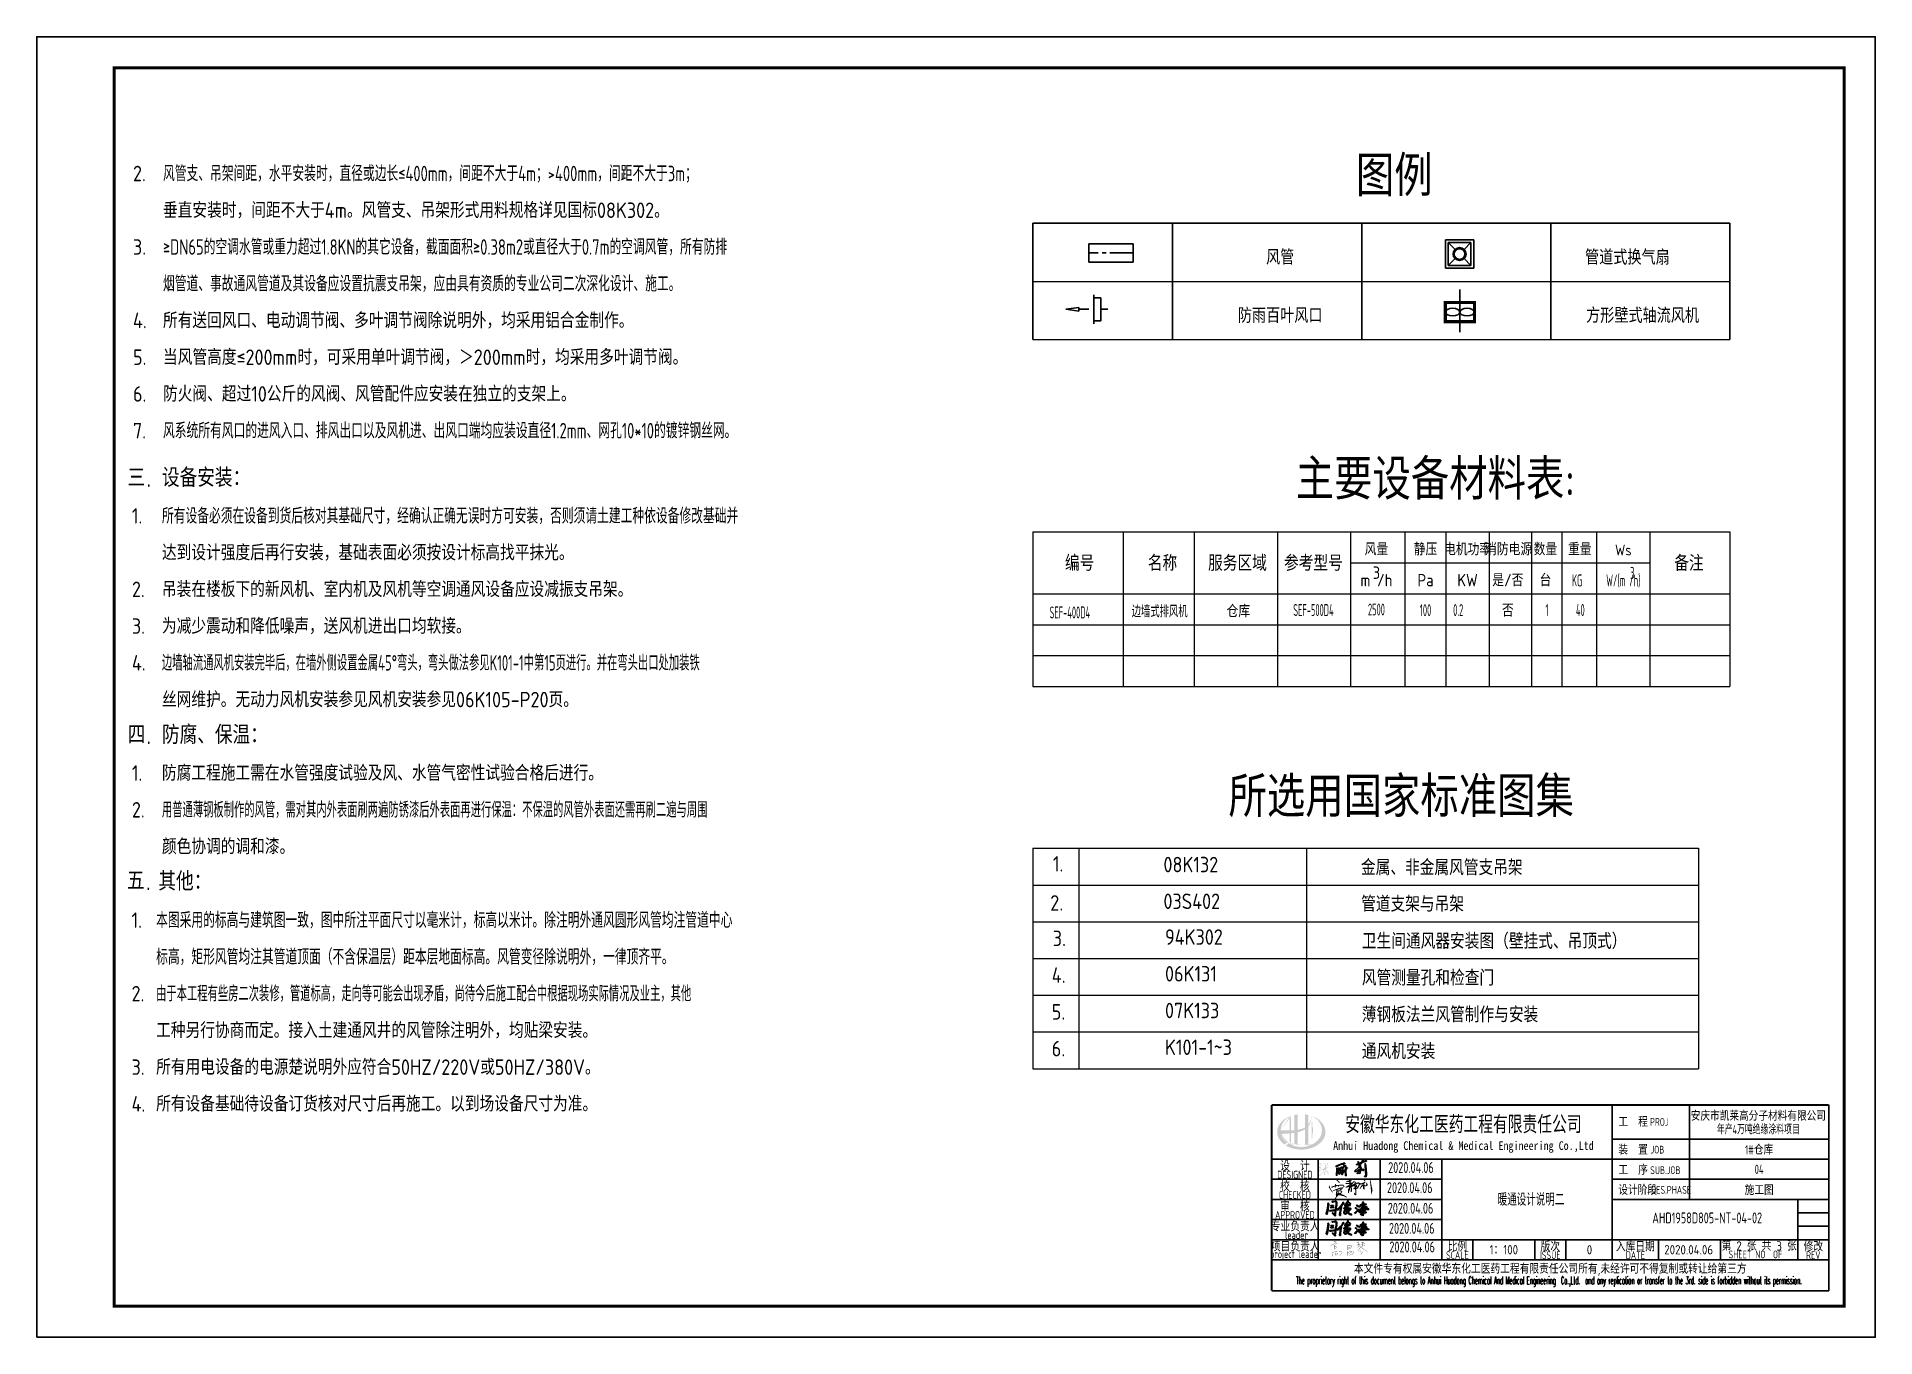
# Model space of a CAD drawing. Extents: x 4689302 to 7068445, y -422737 to 2032183.
# Drawn here: x 4689307 to 4748707, y -363337 to -321337 of the extents above; entities that cross this region are included whole.
import ezdxf
from ezdxf.enums import TextEntityAlignment as Align

# ---------------------------------------------------------------- set-up
doc = ezdxf.new("R2010")
doc.units = 0
doc.header["$LTSCALE"] = 1000
doc.header["$MEASUREMENT"] = 0
doc.linetypes.add('CENTER2', pattern=[1.125, 0.75, -0.125, 0.125, -0.125])
doc.layers.get('0').update_dxf_attribs({"linetype": 'CONTINUOUS'})
for name, color, linetype in [('DIM_SYMB', 3, 'CONTINUOUS'), ('DUCT-回风风口', 7, 'CONTINUOUS'), ('DUCT-送风中心线', 5, 'CENTER2'), ('DUCT-送风管', 4, 'CONTINUOUS'), ('PUB_TEXT', 7, 'CONTINUOUS'), ('TH_TITLE', 7, 'CONTINUOUS')]:
    doc.layers.add(name, color=color, linetype=linetype)
doc.styles.add('AHD_TQ', font='sceie.shx', dxfattribs={"bigfont": 'sceic.shx'})
doc.styles.add('AHD_TQ_S', font='')
doc.styles.add('ECEC_TQ', font='txt_l.shx', dxfattribs={"bigfont": 'hztxt_l.shx'})
doc.styles.add('sceie', font='SCEIE', dxfattribs={"width": 0.75, "bigfont": 'SCEIC'})
doc.styles.get("Standard").update_dxf_attribs({"font": 'SCEIE', "bigfont": 'SCEIC'})
doc.styles.add('TSSD_Rein', font='Tssdeng.shx', dxfattribs={"width": 0.7, "bigfont": 'hztxt.shx'})
doc.styles.get('AHD_TQ_S').set_extended_font_data('SimSun')

msp = doc.modelspace()

# ---------------------------------------------------------------- texts
for s, height, style, width, p in [('安徽华东化工医药工程有限责任公司', 500, 'AHD_TQ_S', 0.7, (4735402.1, -356437.3)), ('安庆市凯莱高分子材料有限公司', 300, 'sceie', 0.8, (4744930.9, -356167.2)), ('Anhui Huadong Chemical & Medical Engineering Co.,Ltd', 280, 'AHD_TQ_S', 0.85, (4735402.1, -357187.3)), ('年产4万吨绝缘涂料项目', 300, 'sceie', 0.65, (4744930.9, -356602.2)), ('1#仓库', 300, 'sceie', 0.8, (4744957.2, -357262.3)), ('DESIGNED', 250, 'AHD_TQ', 0.75, (4729957.2, -358087.3)), ('04', 300, 'sceie', 0.8, (4744957.2, -357912.3)), ('CHECKED', 250, 'AHD_TQ', 0.75, (4729957.2, -358737.3)), ('施工图', 300, 'sceie', 0.8, (4744957.2, -358562.3)), ('APPROVED', 250, 'AHD_TQ', 0.75, (4729957.2, -359387.3)), ('leader', 250, 'AHD_TQ', 0.75, (4730009.1, -360037.3)), ('project leader', 250, 'AHD_TQ', 0.75, (4729982.7, -360687.3)), ('SHEET NO  OF  ', 250, 'AHD_TQ', 0.75, (4744957.2, -360662.3)), ('SCALE', 250, 'AHD_TQ', 0.75, (4735207.2, -360687.3)), ('ISSUE', 250, 'AHD_TQ', 0.75, (4738207.2, -360687.3)), ('DATE', 250, 'AHD_TQ', 0.75, (4740957.2, -360687.3)), ('REV', 250, 'AHD_TQ', 0.75, (4746707.2, -360687.3)), ('The proprietary right of this document belongs to Anhui Huadong Chemical And Medical Engineering  Co.,Ltd.  and any replication or transfer to the 3rd. side is forbidden without its permission. ', 250, 'ECEC_TQ', 0.4, (4738207.2, -361537.3))]:
    msp.add_text(s, height=height, dxfattribs=dict(style=style, width=width)).set_placement(p, align=Align.MIDDLE)
at = {"style": 'AHD_TQ'}
for s, p in [('工  程 ', (4740407.2, -356537.3)), ('装  置 ', (4740407.2, -357437.3)), ('工  序 ', (4740407.2, -358087.3))]:
    msp.add_text(s, height=300, dxfattribs=at).set_placement(p)
for s, height, width, p in [('PROJ', 250, 0.75, (4741431.6, -356507.9)), ('JOB', 250, 0.75, (4741449.6, -357404.5)), ('SUB.JOB', 250, 0.75, (4741438, -358067.2)), ('设计阶段', 300, 0.8, (4740407.2, -358737.3)), ('DES.PHASE', 250, 0.75, (4741465.3, -358704))]:
    msp.add_text(s, height=height, dxfattribs=dict(at, width=width)).set_placement(p)
for s, p in [('设  计', (4729957.2, -357787.3)), ('校  核', (4729957.2, -358437.3)), ('审  核', (4729957.2, -359087.3)), ('专业负责人', (4729965.5, -359737.3)), ('项目负责人', (4729965.5, -360387.3)), ('比例', (4735207.2, -360387.3)), ('版次', (4738207.2, -360387.3)), ('入库日期', (4740957.2, -360387.3)), ('第 2 张 共 3 张', (4744957.2, -360362.3)), ('修改', (4746707.2, -360387.3)), ('本文件专有权属安徽华东化工医药工程有限责任公司所有,未经许可不得复制或转让给第三方', (4738207.2, -361137.3))]:
    msp.add_text(s, height=300, dxfattribs=at).set_placement(p, align=Align.MIDDLE)
at = {"style": 'sceie', "width": 0.8}
for tag, p in [('2020.04.06', (4733706.6, -357857.1)), ('2020.04.06', (4733667.5, -358507.7)), ('2020.04.06', (4733693.5, -359171.3)), ('AHD1958D805-NT-04-02', (4743278, -359483.6)), ('2020.04.06', (4733732.6, -359821.9)), ('2020.04.06', (4733745.6, -360420.5))]:
    msp.add_attdef(tag, text='200320-02-040', height=350, dxfattribs=at).set_placement(p, align=Align.MIDDLE)
at = {"lineweight": -3, "style": 'AHD_TQ'}
for tag, text, p in [('1：100', '1:100', (4736707.2, -360512.3)), ('0', '0', (4739474.1, -360512.3))]:
    msp.add_attdef(tag, text=text, height=300, dxfattribs=at).set_placement(p, align=Align.MIDDLE)
at = {"style": 'AHD_TQ'}
for tag, p in [('0', (4739474.1, -360512.3)), ('2020.04.06', (4742679.3, -360512.3))]:
    msp.add_attdef(tag, text='0', height=300, dxfattribs=at).set_placement(p, align=Align.MIDDLE)
at = {"layer": 'DIM_SYMB', "color": 7, "linetype": 'ByBlock', "style": 'TSSD_Rein', "width": 0.7}
msp.add_text('暖通设计说明二', height=400, dxfattribs=at).set_placement((4736507.7, -359089.4))
at = {"layer": 'PUB_TEXT', "lineweight": 0}
for s, height, p in [('2.  ', 500, (4692414.9, -326003.1)), ('图例', 1305.25, (4731927.7, -326486.6)), ('垂直安装时，间距不大于4m。风管支、吊架形式用料规格详见国标08K302。', 500, (4693386, -327189.7)), ('3.  ', 500, (4692414.9, -328376.3)), ('4.  ', 500, (4692414.9, -330749.5)), ('所有送回风口、电动调节阀、多叶调节阀除说明外，均采用铝合金制作。', 500, (4693386, -330749.5)), ('5.  ', 500, (4692414.9, -331936.1)), ('当风管高度≤200mm时，可采用单叶调节阀，＞200mm时，均采用多叶调节阀。', 500, (4693386, -331936.1)), ('6.  ', 500, (4692414.9, -333122.6)), ('防火阀、超过10公斤的风阀、风管配件应安装在独立的支架上。', 500, (4693386, -333122.6)), ('7.  ', 500, (4692414.9, -334309.2)), ('主要设备材料表:', 1305.25, (4729983.5, -336284.1)), ('三', 600, (4692243.8, -335874.3)), ('设备安装：', 600, (4693351.6, -335874.3)), ('.', 600, (4692850.6, -335874.3)), ('1.  ', 500, (4692380.5, -337060.8)), ('达到设计强度后再行安装，基础表面必须按设计标高找平抹光。', 500, (4693351.6, -338247.4)), ('2.  ', 500, (4692380.5, -339434)), ('吊装在楼板下的新风机、室内机及风机等空调通风设备应设减振支吊架。', 500, (4693351.6, -339434)), ('3.  ', 500, (4692380.5, -340620.6)), ('为减少震动和降低噪声，送风机进出口均软接。', 500, (4693351.6, -340620.6)), ('4.  ', 500, (4692380.5, -341807.2)), ('丝网维护。无动力风机安装参见风机安装参见06K105-P20页。', 500, (4693351.6, -342993.8)), ('四', 600, (4692243.8, -344180.4)), ('防腐、保温：', 600, (4693351.6, -344180.4)), ('.', 600, (4692850.6, -344180.4)), ('1.  ', 500, (4692380.5, -345367)), ('防腐工程施工需在水管强度试验及风、水管气密性试验合格后进行。', 500, (4693351.6, -345367)), ('所选用国家标准图集', 1305.25, (4727811.5, -346535.3)), ('2.  ', 500, (4692380.5, -346553.5)), ('颜色协调的调和漆。', 500, (4693351.6, -347740.1)), ('1.', 500, (4722138.7, -348299.4)), ('08K132', 500, (4725709.7, -348322.7)), ('金属、非金属风管支吊架      ', 500, (4732089.8, -348417.4)), ('五', 600, (4692220.8, -348891.3)), ('其他：', 600, (4693236.7, -348911.9)), ('.', 600, (4692837, -348897.6)), ('2.', 500, (4722052.9, -349560.5)), ('03S402', 500, (4725709.7, -349509.3)), ('管道支架与吊架     ', 500, (4732096, -349596.8)), ('1.', 500, (4692369.3, -350118.1)), ('3.', 500, (4722134.7, -350705)), ('94K302', 500, (4725760, -350662.5)), ('卫生间通风器安装图（壁挂式、吊顶式）', 500, (4732119.1, -350796.1)), ('4.', 500, (4722101.1, -351893.5)), ('06K131', 500, (4725760, -351849.1)), ('风管测量孔和检查门', 500, (4732119.1, -351982.7)), ('2.', 500, (4692369.3, -352491.3)), ('5.', 500, (4722101.1, -353080.1)), ('07K133', 500, (4725760, -353035.7)), ('薄钢板法兰风管制作与安装', 500, (4732119.1, -353169.3)), ('工种另行协商而定。接入土建通风井的风管除注明外，均贴梁安装。', 500, (4693163.1, -353677.9)), ('6.', 500, (4722101.1, -354266.7)), ('K101-1~3', 500, (4725760, -354222.3)), ('通风机安装', 500, (4732119.1, -354355.9)), ('3.', 500, (4692369.3, -354864.5)), ('所有用电设备的电源楚说明外应符合50HZ/220V或50HZ/380V。', 500, (4693163.1, -354864.5)), ('4.', 500, (4692369.3, -356051.1)), ('所有设备基础待设备订货核对尺寸后再施工。以到场设备尺寸为准。', 500, (4693163.1, -356051.1))]:
    msp.add_text(s, height=height, dxfattribs=at).set_placement(p)
for s, width, p in [('风管支、吊架间距，水平安装时，直径或边长≤400mm，间距不大于4m；>400mm，间距不大于3m；', 0.8, (4693386, -326003.1)), ('≥DN65的空调水管或重力超过1.8KN的其它设备，截面面积≥0.38m2或直径大于0.7m的空调风管，所有防排', 0.8, (4693386, -328376.3)), ('烟管道、事故通风管道及其设备应设置抗震支吊架，应由具有资质的专业公司二次深化设计、施工。', 0.8, (4693386, -329562.9)), ('风系统所有风口的进风入口、排风出口以及风机进、出风口端均应装设直径1.2mm、网孔10*10的镀锌钢丝网。', 0.8, (4693386, -334309.2)), ('所有设备必须在设备到货后核对其基础尺寸，经确认正确无误时方可安装，否则须请土建工种依设备修改基础并', 0.8, (4693351.6, -337060.8)), ('边墙轴流通风机安装完毕后，在墙外侧设置金属45%%D弯头，弯头做法参见K101-1中第15页进行。并在弯头出口处加装铁', 0.7, (4693351.6, -341807.2)), ('用普通薄钢板制作的风管，需对其内外表面刷两遍防锈漆后外表面再进行保温：不保温的风管外表面还需再刷二遍与周围', 0.7, (4693351.6, -346553.5)), ('本图采用的标高与建筑图一致，图中所注平面尺寸以毫米计，标高以米计。除注明外通风圆形风管均注管道中心', 0.8, (4693163.1, -350118.1)), ('标高，矩形风管均注其管道顶面（不含保温层）距本层地面标高。风管变径除说明外，一律顶齐平。', 0.8, (4693163.1, -351304.7)), ('由于本工程有些房二次装修，管道标高，走向等可能会出现矛盾，尚待今后施工配合中根据现场实际情况及业主，其他', 0.7, (4693163.1, -352491.3))]:
    msp.add_text(s, height=500, dxfattribs=dict(at, width=width)).set_placement(p)
for s, height, p in [('风管', 480, (4729481.8, -328698.9)), ('管道式换气扇', 480, (4740700.3, -328698.9)), ('防雨百叶风口', 480, (4729481.8, -330578.4)), ('方形壁式轴流风机', 480, (4741190.7, -330578.4)), ('风量', 400, (4732591.4, -338087.1)), ('静压', 400, (4734177.5, -338087.1)), ('电机功率', 400, (4735535.8, -338087.1)), ('消防电源', 400, (4736862.3, -338087.1)), ('数量', 400, (4738051.2, -338087.1)), ('重量', 400, (4739162.7, -338087.1)), ('Ws', 350, (4740568.7, -338087.1)), ('编号', 500, (4723002.1, -338587.1)), ('名称', 500, (4725679.8, -338587.1)), ('服务区域', 500, (4728101.7, -338587.1)), ('参考型号', 500, (4730555.3, -338587.1)), ('3', 400, (4732591.4, -338845.4)), ('备注', 500, (4742690.3, -338587.1)), ('m /h', 400, (4732591.4, -339087.1)), ('Pa', 400, (4734177.5, -339087.1)), ('KW', 400, (4735535.8, -339087.1)), ('是/否', 400, (4736838, -339087.1)), ('台', 400, (4738051.2, -339087.1)), ('仓库', 400, (4728130.6, -340087.1)), ('否', 400, (4736838, -340063.7))]:
    msp.add_text(s, height=height, dxfattribs=at).set_placement(p, align=Align.CENTER)
at = {"layer": 'PUB_TEXT', "width": 0.6}
for s, height, p in [('3', 385.8, (4740860.7, -338845.4)), ('KG', 385.82, (4739074, -339087.1)), ('W/(m /h)', 385.82, (4740568.7, -339087.1)), ('边墙式排风机', 385.82, (4725587.1, -340087.1)), ('SEF-500D4', 385.82, (4730555.3, -340044.7)), ('2500', 385.82, (4732591.4, -340027.6))]:
    msp.add_text(s, height=height, dxfattribs=at).set_placement(p, align=Align.CENTER)
for s, height, p in [('SEF-400D4', 385.82, (4722029.9, -340122.2)), ('100', 385.82, (4733993.4, -340048.4)), ('0.2', 385.82, (4735069.8, -340044.7)), ('1', 385.8, (4738051.2, -340044.7)), ('40', 385.82, (4739037.3, -340044.7))]:
    msp.add_text(s, height=height, dxfattribs=at).set_placement(p)

# ---------------------------------------------------------------- blocks, each defined once
blk = doc.blocks.new('$风口$00000098')
for p, q in [((0, 0), (-100, 0)), ((0, 200), (100, 200)), ((0, -200), (0, 200)), ((100, 250), (100, -250)), ((172, 0), (315, 0)), ((315, 31), (500, 0)), ((315, 31), (315, -31)), ((315, -31), (500, 0)), ((100, -200), (0, -200))]:
    blk.add_line(p, q)
blk = doc.blocks.new('A$C744C32FA')
at = {"const_width": 30}
for points in [[(-2326, 582), (-2064, 692), (-1816, 796), (-1490, 848), (-1270, 844)], [(-1936, 1093), (-1737, 1077), (-1648, 1041), (-1810, 905)], [(-1731, 663), (-1881, 583), (-1870, 98)], [(-1827, 396), (-1624, 407), (-1683, 178), (-1785, 172)], [(-164, 18), (-164, 609), (181, 609), (259, 574), (264, 359)], [(-164, 314), (-7, 353), (104, 403)], [(-134, 116), (-29, 188), (93, 237), (170, 221), (209, 331), (264, 359)], [(942, 898), (1107, 926), (1169, 977), (1294, 1000)], [(948, 580), (1073, 676), (1203, 739), (1357, 744), (1391, 773)], [(1507, 561), (1490, 391), (1400, 274), (1309, 157), (1214, 34), (1126, -80), (1076, -119)], [(1096, 313), (1232, 433), (1357, 563), (1402, 586)], [(1192, 881), (1164, 478), (1155, 349)], [(1369, -2), (1421, -24), (1477, -51)], [(1510, 451), (1603, 321), (1697, 211), (1854, 88), (1967, -1), (2044, -62), (2137, -96), (2323, -163), (2364, -162), (2404, -149), (2384, -156)], [(1530, 654), (1647, 720), (1785, 749), (1891, 785), (2007, 796)], [(1541, 978), (1734, 989), (1818, 1000), (1872, 989)], [(1603, 465), (1698, 528), (1794, 557), (1966, 568), (2003, 590)], [(1706, 987), (1698, 528)], [(-2108, -913), (-2158, -364), (-1863, -238), (-1491, -154), (-1069, -179), (-858, -255), (-909, -331), (-1198, -765)], [(-1677, -676), (-1677, -347)], [(-1677, -415), (-1452, -396), (-1441, -504), (-1677, -676)], [(-238, -177), (-238, -696)], [(-193, -327), (-59, -250), (154, -178), (450, -162), (558, -210), (534, -366), (450, -489), (346, -609)], [(-47, -485), (45, -414), (178, -350), (322, -338)], [(-3, -681), (142, -597), (326, -529), (398, -549)], [(1332, -239), (1431, -185), (1526, -163), (1671, -155), (1722, -174), (1703, -260), (1445, -564)]]:
    blk.add_lwpolyline(points, dxfattribs=at)

# ---------------------------------------------------------------- hatches: boundary and pattern name
h = msp.add_hatch(color=256)
edge = h.paths.add_edge_path()
edge.add_spline(control_points=[(4730043.7, -356715.7), (4730049.8, -356714.3), (4730055.9, -356712.9), (4730105, -356701), (4730147.6, -356688), (4730222.6, -356656.9), (4730255.5, -356639.9), (4730286.4, -356619.3)], knot_values=[61.629012, 61.629012, 61.629012, 61.629012, 63.3304306, 63.3304306, 75.3536336, 75.3536336, 85.3986489, 85.3986489, 85.3986489, 85.3986489], degree=3, periodic=0)
edge.add_line((4730286.4, -356619.3), (4730286.4, -357129.5))
edge.add_spline(control_points=[(4730286.4, -357129.5), (4730303.5, -357126.8), (4730320.5, -357123.5), (4730355.3, -357115.4), (4730373, -357110.6), (4730390.4, -357105.1)], knot_values=[4.9084564, 4.9084564, 4.9084564, 4.9084564, 4.9928212, 4.9928212, 5.0830337, 5.0830337, 5.0830337, 5.0830337], degree=3, periodic=0)
edge.add_line((4730390.4, -357105.1), (4730390.4, -356523.7))
edge.add_spline(control_points=[(4730390.4, -356523.7), (4730399, -356512.7), (4730407.2, -356501.4), (4730433.3, -356461.7), (4730449, -356431.8), (4730478.2, -356359), (4730489.4, -356315.2), (4730494.1, -356269.9), (4730494.3, -356268.6), (4730494.4, -356267.3)], knot_values=[97.9917441, 97.9917441, 97.9917441, 97.9917441, 101.6421898, 101.6421898, 110.3379755, 110.3379755, 121.9343221, 121.9343221, 122.2706915, 122.2706915, 122.2706915, 122.2706915], degree=3, periodic=0)
edge.add_line((4730494.4, -356267.3), (4730494.4, -356196.9))
edge.add_spline(control_points=[(4730494.4, -356196.9), (4730494.3, -356204.6), (4730493.9, -356212.2), (4730493.4, -356219.9)], knot_values=[126.194075, 126.194075, 126.194075, 126.194075, 128.3967624, 128.3967624, 128.3967624, 128.3967624], degree=3, periodic=0)
edge.add_spline(control_points=[(4730493.4, -356219.9), (4730492.9, -356226.1), (4730492.3, -356232.3), (4730491.5, -356238.5)], knot_values=[124.4170495, 124.4170495, 124.4170495, 124.4170495, 126.194075, 126.194075, 126.194075, 126.194075], degree=3, periodic=0)
edge.add_spline(control_points=[(4730491.5, -356238.5), (4730490.4, -356247.7), (4730488.9, -356256.8), (4730487.1, -356265.9)], knot_values=[121.8052898, 121.8052898, 121.8052898, 121.8052898, 124.4170495, 124.4170495, 124.4170495, 124.4170495], degree=3, periodic=0)
edge.add_spline(control_points=[(4730487.1, -356265.9), (4730484.7, -356278.1), (4730481.8, -356290.2), (4730478.3, -356302.2)], knot_values=[118.3157402, 118.3157402, 118.3157402, 118.3157402, 121.8052898, 121.8052898, 121.8052898, 121.8052898], degree=3, periodic=0)
edge.add_spline(control_points=[(4730478.3, -356302.2), (4730474.8, -356314.3), (4730470.7, -356326.3), (4730466.2, -356338.2)], knot_values=[114.7959879, 114.7959879, 114.7959879, 114.7959879, 118.3157402, 118.3157402, 118.3157402, 118.3157402], degree=3, periodic=0)
edge.add_spline(control_points=[(4730466.2, -356338.2), (4730461.7, -356349.9), (4730456.7, -356361.4), (4730451.3, -356372.8)], knot_values=[111.3296409, 111.3296409, 111.3296409, 111.3296409, 114.7959879, 114.7959879, 114.7959879, 114.7959879], degree=3, periodic=0)
edge.add_spline(control_points=[(4730451.3, -356372.8), (4730445.8, -356384.3), (4730439.8, -356395.7), (4730433.3, -356406.7)], knot_values=[107.7952896, 107.7952896, 107.7952896, 107.7952896, 111.3296409, 111.3296409, 111.3296409, 111.3296409], degree=3, periodic=0)
edge.add_spline(control_points=[(4730433.3, -356406.7), (4730427, -356417.6), (4730420.3, -356428.1), (4730413.2, -356438.4)], knot_values=[104.3435789, 104.3435789, 104.3435789, 104.3435789, 107.7952896, 107.7952896, 107.7952896, 107.7952896], degree=3, periodic=0)
edge.add_spline(control_points=[(4730413.2, -356438.4), (4730405.9, -356448.8), (4730398.3, -356458.8), (4730390.4, -356468.5)], knot_values=[100.8506997, 100.8506997, 100.8506997, 100.8506997, 104.3435789, 104.3435789, 104.3435789, 104.3435789], degree=3, periodic=0)
edge.add_line((4730390.4, -356468.5), (4730390.4, -356159.2))
edge.add_spline(control_points=[(4730390.4, -356159.2), (4730356.3, -356151.7), (4730321.5, -356145.8), (4730286.4, -356141.7)], knot_values=[4.4239994, 4.4239994, 4.4239994, 4.4239994, 4.5587406, 4.5587406, 4.5587406, 4.5587406], degree=3, periodic=0)
edge.add_line((4730286.4, -356141.7), (4730286.4, -356559.8))
edge.add_spline(control_points=[(4730286.4, -356559.8), (4730214.4, -356604.4), (4730130.2, -356627.6), (4730043.7, -356640.6)], knot_values=[63.2462151, 63.2462151, 63.2462151, 63.2462151, 87.6891235, 87.6891235, 87.6891235, 87.6891235], degree=3, periodic=0)
edge.add_line((4730043.7, -356640.6), (4730043.7, -356141.7))
edge.add_spline(control_points=[(4730043.7, -356141.7), (4730008.5, -356145.8), (4729973.8, -356151.7), (4729939.7, -356159.2)], knot_values=[4.8660382, 4.8660382, 4.8660382, 4.8660382, 5.0007773, 5.0007773, 5.0007773, 5.0007773], degree=3, periodic=0)
edge.add_line((4729939.7, -356159.2), (4729939.7, -356652.1))
edge.add_spline(control_points=[(4729939.7, -356652.1), (4729938, -356652.2), (4729903.1, -356654.8), (4729868.5, -356656.6), (4729835.7, -356657.6)], knot_values=[43.6573559, 43.6573559, 43.6573559, 43.6573559, 44.1342527, 53.4970917, 53.4970917, 53.4970917, 53.4970917], degree=3, periodic=0)
edge.add_line((4729835.7, -356657.6), (4729835.7, -356188.5))
edge.add_spline(control_points=[(4729835.7, -356188.5), (4729818.7, -356194.3), (4729801.9, -356200.6), (4729785.5, -356207.4)], knot_values=[5.1415698, 5.1415698, 5.1415698, 5.1415698, 5.2129208, 5.2129208, 5.2129208, 5.2129208], degree=3, periodic=0)
edge.add_spline(control_points=[(4729785.5, -356207.4), (4729778.6, -356210.2), (4729771.8, -356213.1), (4729739.5, -356227.3), (4729715, -356239.5), (4729691.5, -356252.7)], knot_values=[5.2129208, 5.2129208, 5.2129208, 5.2129208, 5.2429596, 5.2429596, 5.3556227, 5.3556227, 5.3556227, 5.3556227], degree=3, periodic=0)
edge.add_spline(control_points=[(4729691.5, -356252.7), (4729676.6, -356261.1), (4729662.2, -356269.8), (4729648.2, -356278.9)], knot_values=[5.3556227, 5.3556227, 5.3556227, 5.3556227, 5.4269737, 5.4269737, 5.4269737, 5.4269737], degree=3, periodic=0)
edge.add_spline(control_points=[(4729648.2, -356278.9), (4729640.8, -356283.8), (4729633.5, -356288.7), (4729620, -356298.2), (4729613.8, -356302.7), (4729607.6, -356307.3)], knot_values=[5.4269737, 5.4269737, 5.4269737, 5.4269737, 5.4647645, 5.4647645, 5.4983247, 5.4983247, 5.4983247, 5.4983247], degree=3, periodic=0)
edge.add_spline(control_points=[(4729607.6, -356307.3), (4729581.6, -356326.9), (4729557.5, -356347.7), (4729535.6, -356369.7)], knot_values=[5.4983247, 5.4983247, 5.4983247, 5.4983247, 5.6410266, 5.6410266, 5.6410266, 5.6410266], degree=3, periodic=0)
edge.add_spline(control_points=[(4729535.6, -356369.7), (4729528.6, -356376.7), (4729521.9, -356383.8), (4729501.4, -356406.4), (4729488.5, -356422.2), (4729476.7, -356438.4)], knot_values=[5.6410266, 5.6410266, 5.6410266, 5.6410266, 5.6865694, 5.6865694, 5.7837285, 5.7837285, 5.7837285, 5.7837285], degree=3, periodic=0)
edge.add_spline(control_points=[(4729476.7, -356438.4), (4729461.6, -356459.2), (4729448.3, -356480.6), (4729435.2, -356505.6), (4729433.6, -356508.7), (4729432, -356511.9)], knot_values=[5.7837285, 5.7837285, 5.7837285, 5.7837285, 5.9083744, 5.9083744, 5.9264305, 5.9264305, 5.9264305, 5.9264305], degree=3, periodic=0)
edge.add_spline(control_points=[(4729432, -356511.9), (4729419.5, -356537), (4729409.5, -356562.7), (4729402, -356588.6)], knot_values=[5.9264305, 5.9264305, 5.9264305, 5.9264305, 6.0691324, 6.0691324, 6.0691324, 6.0691324], degree=3, periodic=0)
edge.add_spline(control_points=[(4729402, -356588.6), (4729398.8, -356599.7), (4729396, -356610.9), (4729390.6, -356637), (4729388.4, -356652.1), (4729386.9, -356667.1)], knot_values=[6.0691324, 6.0691324, 6.0691324, 6.0691324, 6.1301793, 6.1301793, 6.2118343, 6.2118343, 6.2118343, 6.2118343], degree=3, periodic=0)
edge.add_spline(control_points=[(4729386.9, -356667.1), (4729385.7, -356680.3), (4729385, -356693.5), (4729385, -356706.7)], knot_values=[6.2118343, 6.2118343, 6.2118343, 6.2118343, 6.2831853, 6.2831853, 6.2831853, 6.2831853], degree=3, periodic=0)
edge.add_spline(control_points=[(4729385, -356706.7), (4729385, -356716), (4729385.4, -356725.4), (4729386, -356734.7)], knot_values=[6.2831853, 6.2831853, 6.2831853, 6.2831853, 6.3336547, 6.3336547, 6.3336547, 6.3336547], degree=3, periodic=0)
edge.add_spline(control_points=[(4729386, -356734.7), (4729387.2, -356753.3), (4729389.8, -356771.9), (4729393.5, -356790.5)], knot_values=[6.3336547, 6.3336547, 6.3336547, 6.3336547, 6.4345936, 6.4345936, 6.4345936, 6.4345936], degree=3, periodic=0)
edge.add_spline(control_points=[(4729393.5, -356790.5), (4729393.8, -356791.7), (4729394, -356792.9), (4729398, -356811.4), (4729402.7, -356828.6), (4729408.6, -356845.6)], knot_values=[6.4345936, 6.4345936, 6.4345936, 6.4345936, 6.4412784, 6.4412784, 6.5355325, 6.5355325, 6.5355325, 6.5355325], degree=3, periodic=0)
edge.add_spline(control_points=[(4729408.6, -356845.6), (4729414.8, -356863.8), (4729422.3, -356881.9), (4729431.1, -356899.7)], knot_values=[6.5355325, 6.5355325, 6.5355325, 6.5355325, 6.6364714, 6.6364714, 6.6364714, 6.6364714], degree=3, periodic=0)
edge.add_spline(control_points=[(4729431.1, -356899.7), (4729433.3, -356904.1), (4729435.6, -356908.6), (4729444.9, -356926.2), (4729452.6, -356939.3), (4729461, -356952.1)], knot_values=[6.6364714, 6.6364714, 6.6364714, 6.6364714, 6.6618943, 6.6618943, 6.7374102, 6.7374102, 6.7374102, 6.7374102], degree=3, periodic=0)
edge.add_spline(control_points=[(4729461, -356952.1), (4729472.2, -356969.3), (4729484.5, -356986.1), (4729498.1, -357002.5)], knot_values=[6.7374102, 6.7374102, 6.7374102, 6.7374102, 6.8383491, 6.8383491, 6.8383491, 6.8383491], degree=3, periodic=0)
edge.add_spline(control_points=[(4729498.1, -357002.5), (4729504, -357009.6), (4729510.1, -357016.7), (4729524.7, -357032.6), (4729533.2, -357041.5), (4729542.1, -357050.1)], knot_values=[6.8383491, 6.8383491, 6.8383491, 6.8383491, 6.8825101, 6.8825101, 6.939288, 6.939288, 6.939288, 6.939288], degree=3, periodic=0)
edge.add_spline(control_points=[(4729542.1, -357050.1), (4729557.9, -357065.5), (4729574.7, -357080.3), (4729592.6, -357094.5)], knot_values=[6.939288, 6.939288, 6.939288, 6.939288, 7.0402268, 7.0402268, 7.0402268, 7.0402268], degree=3, periodic=0)
edge.add_spline(control_points=[(4729592.6, -357094.5), (4729601.6, -357101.6), (4729610.8, -357108.6), (4729620.2, -357115.3)], knot_values=[7.0402268, 7.0402268, 7.0402268, 7.0402268, 7.0906963, 7.0906963, 7.0906963, 7.0906963], degree=3, periodic=0)
edge.add_line((4729620.2, -357115.3), (4729711.4, -357047))
edge.add_ellipse((4730165, -356654.7), major_axis=(665, 0), ratio=0.8066765, start_angle=192.819011, end_angle=226.985326, ccw=False)
edge.add_spline(control_points=[(4729516.6, -356773.7), (4729540.6, -356772.2), (4729564.7, -356770.8), (4729653.4, -356765.3), (4729718.2, -356760.9), (4729783.7, -356754.6)], knot_values=[11.3982633, 11.3982633, 11.3982633, 11.3982633, 18.4072897, 18.4072897, 37.1809397, 37.1809397, 37.1809397, 37.1809397], degree=3, periodic=0)
edge.add_line((4729783.7, -356754.6), (4729783.7, -357033.7))
edge.add_spline(control_points=[(4729783.7, -357033.7), (4729787.3, -357035.9), (4729790.9, -357038.1), (4729807.8, -357048.3), (4729821.6, -357055.9), (4729835.7, -357063.1)], knot_values=[4.0499446, 4.0499446, 4.0499446, 4.0499446, 4.0720206, 4.0720206, 4.153257, 4.153257, 4.153257, 4.153257], degree=3, periodic=0)
edge.add_line((4729835.7, -357063.1), (4729835.7, -356749.2))
edge.add_spline(control_points=[(4729835.7, -356749.2), (4729867.9, -356745.5), (4729900.3, -356741.3), (4729935.1, -356735.9), (4729937.4, -356735.5), (4729939.7, -356735.2)], knot_values=[42.1350086, 42.1350086, 42.1350086, 42.1350086, 51.3072277, 51.3072277, 51.9485742, 51.9485742, 51.9485742, 51.9485742], degree=3, periodic=0)
edge.add_line((4729939.7, -356735.2), (4729939.7, -357105.1))
edge.add_spline(control_points=[(4729939.7, -357105.1), (4729973.3, -357115.7), (4730008.2, -357123.9), (4730043.7, -357129.5)], knot_values=[4.3417397, 4.3417397, 4.3417397, 4.3417397, 4.5163155, 4.5163155, 4.5163155, 4.5163155], degree=3, periodic=0)
edge.add_line((4730043.7, -357129.5), (4730043.7, -356715.7))
edge = h.paths.add_edge_path(flags=16)
edge.add_ellipse((4730165, -356654.7), major_axis=(665, 0), ratio=0.8066765, start_angle=124.987462, end_angle=179.998983, ccw=False)
edge.add_line((4729783.7, -356215.2), (4729783.7, -356658.8))
edge.add_spline(control_points=[(4729783.7, -356658.8), (4729688.4, -356660.1), (4729594.4, -356657.1), (4729500, -356654.7)], knot_values=[11.2737302, 11.2737302, 11.2737302, 11.2737302, 38.6875129, 38.6875129, 38.6875129, 38.6875129], degree=3, periodic=0)
edge = h.paths.add_edge_path()
edge.add_spline(control_points=[(4729666.2, -357145.8), (4729697.3, -357164.8), (4729730.4, -357182.1), (4729815, -357219.3), (4729868.3, -357237.2), (4729979, -357263.7), (4730036.5, -357272.5), (4730152.6, -357280.2), (4730211.3, -357279.3), (4730326.9, -357267.8), (4730383.7, -357257.3), (4730492.8, -357227.2), (4730544.9, -357207.7), (4730641.8, -357160.8), (4730686.6, -357133.5), (4730766.5, -357072.5), (4730801.7, -357039), (4730861, -356967.5), (4730885.2, -356929.6), (4730921.5, -356851.5), (4730933.8, -356811.3), (4730946.4, -356730.1), (4730946.7, -356689.1), (4730935.2, -356607.6), (4730923.4, -356567.1), (4730887.8, -356488.4), (4730864, -356450.2), (4730805.2, -356378), (4730770.1, -356344), (4730690.3, -356282.4), (4730645.6, -356254.7), (4730564.4, -356214.9), (4730530, -356200.7), (4730494.4, -356188.5)], knot_values=[0.8864206, 0.8864206, 0.8864206, 0.8864206, 1.0405566, 1.0405566, 1.2611724, 1.2611724, 1.4817883, 1.4817883, 1.7024042, 1.7024042, 1.9230201, 1.9230201, 2.1436359, 2.1436359, 2.3642518, 2.3642518, 2.5848677, 2.5848677, 2.8054836, 2.8054836, 3.0260994, 3.0260994, 3.2467153, 3.2467153, 3.4685202, 3.4685202, 3.6903251, 3.6903251, 3.9121301, 3.9121301, 4.133935, 4.133935, 4.2832086, 4.2832086, 4.2832086, 4.2832086], degree=3, periodic=0)
edge.add_line((4730494.4, -356188.5), (4730494.4, -356188.5))
edge.add_spline(control_points=[(4730494.4, -356188.6), (4730494.4, -356191.4), (4730494.4, -356194.1), (4730494.4, -356196.9)], knot_values=[128.3967624, 128.3967624, 128.3967624, 128.3967624, 129.1921934, 129.1921934, 129.1921934, 129.1921934], degree=3, periodic=0)
edge.add_line((4730494.4, -356196.9), (4730494.4, -357120.8))
edge.add_ellipse((4730165, -356654.7), major_axis=(665, 0), ratio=0.8066765, start_angle=232.105419, end_angle=299.683338, ccw=False)
edge.add_line((4729756.6, -357078.1), (4729666.2, -357145.8))
edge = h.paths.add_edge_path(flags=16)
edge.add_ellipse((4730165, -356654.7), major_axis=(665, 0), ratio=0.8066765, start_angle=304.987462, end_angle=415.012105, ccw=False)
edge.add_line((4730546.4, -357094.2), (4730546.4, -356215.2))
at = {"linetype": 'Continuous'}
h = msp.add_hatch(color=0, dxfattribs=at)
h.paths.add_polyline_path([(4730822.2, -357748.1), (4730822.2, -357718.1), (4730772.2, -357723.1), (4730752.2, -357708.1), (4730737.2, -357708.1), (4730727.2, -357728.1), (4730802.2, -357743.1), (4730767.2, -357808.1), (4730707.2, -357883.1), (4730707.2, -357893.1), (4730722.2, -357893.1), (4730772.2, -357853.1), (4730782.2, -357858.1), (4730782.2, -357873.1), (4730767.2, -357908.1), (4730707.2, -357993.1), (4730722.2, -357998.1), (4730762.2, -357963.1), (4730822.2, -357933.1), (4730857.2, -357928.1), (4730872.2, -357943.1), (4730867.2, -357973.1), (4730822.2, -358048.1), (4730767.2, -358108.1), (4730737.2, -358118.1), (4730737.2, -358128.1), (4730747.2, -358133.1), (4730772.2, -358123.1), (4730817.2, -358078.1), (4730882.2, -357983.1), (4730897.2, -357938.1), (4730922.2, -357923.1), (4730932.2, -357928.1), (4730932.2, -357948.1), (4730892.2, -358108.1), (4730907.2, -358113.1), (4730917.2, -358103.1), (4730942.2, -358023.1), (4730972.2, -357978.1), (4730997.2, -357968.1), (4731012.2, -357988.1), (4731017.2, -358078.1), (4731037.2, -358088.1), (4731032.2, -357988.1), (4731012.2, -357958.1), (4730977.2, -357958.1), (4730957.2, -357978.1), (4730942.2, -358013.1), (4730932.2, -358013.1), (4730952.2, -357903.1), (4731032.2, -357848.1), (4731037.2, -357838.1), (4731027.2, -357833.1), (4731007.2, -357843.1), (4730962.2, -357878.1), (4730962.2, -357848.1), (4730992.2, -357813.1), (4731022.2, -357753.1), (4731027.2, -357723.1), (4731017.2, -357713.1), (4730992.2, -357708.1), (4730992.2, -357718.1), (4731007.2, -357728.1), (4731007.2, -357743.1), (4730982.2, -357798.1), (4730962.2, -357818.1), (4730952.2, -357743.1), (4730917.2, -357723.1), (4730882.2, -357728.1), (4730882.2, -357743.1), (4730887.2, -357733.1), (4730892.2, -357743.1), (4730912.2, -357738.1), (4730937.2, -357758.1), (4730942.2, -357848.1), (4730882.2, -357908.1), (4730852.2, -357908.1), (4730772.2, -357943.1), (4730767.2, -357938.1), (4730797.2, -357873.1), (4730797.2, -357838.1), (4730772.2, -357838.1), (4730767.2, -357828.1), (4730787.2, -357808.1), (4730807.2, -357763.1)])
h.paths.add_polyline_path([(4731407.2, -357773.1), (4731507.2, -357743.1), (4731522.2, -357748.1), (4731512.2, -357758.1), (4731522.2, -357758.1), (4731547.2, -357738.1), (4731572.2, -357733.1), (4731572.2, -357718.1), (4731542.2, -357718.1), (4731492.2, -357738.1), (4731472.2, -357738.1), (4731282.2, -357813.1), (4731287.2, -357828.1), (4731297.2, -357828.1)])
h.paths.add_polyline_path([(4731342.2, -357913.1), (4731367.2, -357888.1), (4731382.2, -357888.1), (4731397.2, -357903.1), (4731392.2, -357933.1), (4731367.2, -357988.1), (4731367.2, -358038.1), (4731387.2, -358068.1), (4731407.2, -358058.1), (4731427.2, -358018.1), (4731432.2, -357938.1), (4731422.2, -357903.1), (4731467.2, -357858.1), (4731482.2, -357868.1), (4731487.2, -357928.1), (4731472.2, -358078.1), (4731492.2, -358083.1), (4731502.2, -358038.1), (4731507.2, -357888.1), (4731537.2, -357828.1), (4731557.2, -357808.1), (4731582.2, -357808.1), (4731592.2, -357828.1), (4731592.2, -357908.1), (4731542.2, -357968.1), (4731532.2, -358003.1), (4731552.2, -357998.1), (4731552.2, -357983.1), (4731577.2, -357948.1), (4731587.2, -357953.1), (4731587.2, -358108.1), (4731602.2, -358123.1), (4731617.2, -358118.1), (4731617.2, -358078.1), (4731607.2, -358013.1), (4731607.2, -357928.1), (4731622.2, -357898.1), (4731657.2, -357868.1), (4731642.2, -357878.1), (4731612.2, -357878.1), (4731607.2, -357803.1), (4731592.2, -357793.1), (4731547.2, -357798.1), (4731502.2, -357868.1), (4731482.2, -357843.1), (4731452.2, -357848.1), (4731412.2, -357888.1), (4731387.2, -357873.1), (4731357.2, -357878.1), (4731332.2, -357913.1), (4731327.2, -357878.1), (4731312.2, -357878.1), (4731312.2, -357883.1), (4731312.2, -357968.1), (4731297.2, -358058.1), (4731297.2, -358108.1), (4731312.2, -358108.1), (4731327.2, -357968.1)])
h.paths.add_polyline_path([(4732057.2, -357723.1), (4732092.2, -357713.1), (4732097.2, -357718.1), (4732077.2, -357753.1), (4732087.2, -357748.1), (4732147.2, -357688.1), (4732267.2, -357648.1), (4732272.2, -357638.1), (4732252.2, -357633.1), (4732242.2, -357643.1), (4732207.2, -357648.1), (4732152.2, -357673.1), (4732142.2, -357663.1), (4732162.2, -357623.1), (4732162.2, -357608.1), (4732152.2, -357603.1), (4732117.2, -357683.1), (4732037.2, -357723.1), (4732022.2, -357718.1), (4732012.2, -357673.1), (4731997.2, -357668.1), (4731997.2, -357703.1), (4732007.2, -357733.1), (4731942.2, -357763.1), (4731972.2, -357768.1), (4731982.2, -357758.1), (4732007.2, -357753.1), (4732027.2, -357783.1), (4732062.2, -357793.1), (4732017.2, -357843.1), (4732012.2, -357858.1), (4731897.2, -357963.1), (4731892.2, -357983.1), (4731932.2, -357988.1), (4731982.2, -357963.1), (4732037.2, -357923.1), (4732047.2, -357933.1), (4732047.2, -357963.1), (4731972.2, -358043.1), (4731972.2, -358053.1), (4732002.2, -358043.1), (4732057.2, -358048.1), (4732067.2, -358038.1), (4732067.2, -357968.1), (4732122.2, -357928.1), (4732147.2, -357928.1), (4732157.2, -357938.1), (4732157.2, -357958.1), (4732172.2, -357958.1), (4732182.2, -357938.1), (4732167.2, -357913.1), (4732107.2, -357918.1), (4732082.2, -357938.1), (4732067.2, -357938.1), (4732062.2, -357918.1), (4732107.2, -357888.1), (4732102.2, -357863.1), (4732092.2, -357853.1), (4732092.2, -357878.1), (4732082.2, -357888.1), (4732067.2, -357883.1), (4732067.2, -357848.1), (4732082.2, -357843.1), (4732062.2, -357818.1), (4732072.2, -357808.1), (4732072.2, -357793.1), (4732062.2, -357788.1), (4732067.2, -357773.1), (4732047.2, -357778.1), (4732027.2, -357748.1)])
h.paths.add_polyline_path([(4732247.2, -357793.1), (4732237.2, -357768.1), (4732242.2, -357743.1), (4732227.2, -357728.1), (4732222.2, -357773.1), (4732242.2, -357913.1), (4732237.2, -357963.1), (4732247.2, -358013.1), (4732247.2, -358123.1), (4732237.2, -358133.1), (4732202.2, -358138.1), (4732212.2, -358148.1), (4732262.2, -358148.1), (4732267.2, -358088.1), (4732267.2, -358053.1)])
h = msp.add_hatch(color=0)
h.dxf.hatch_style = 1
h.paths.add_polyline_path([(4731097, -358517.7), (4731073, -358445.7), (4731061, -358433.7), (4731049, -358493.7), (4731169, -358673.7), (4731181, -358649.7)])
h.paths.add_polyline_path([(4731241, -358469.7), (4731241, -358493.7), (4731277, -358517.7), (4731277, -358469.7), (4731349, -358445.7), (4731349, -358493.7), (4731385, -358445.7), (4731517, -358445.7), (4731517, -358481.7), (4731395.2, -358581.3), (4731457, -358577.7), (4731565, -358457.7), (4731517, -358409.7), (4731277, -358421.7), (4731289, -358397.7), (4731265, -358385.7), (4731241, -358445.7), (4731145, -358469.7), (4731121, -358493.7), (4731157, -358505.7)])
h.paths.add_polyline_path([(4731457, -358529.7), (4731469, -358505.7), (4731457, -358493.7), (4731193, -358589.7), (4731205, -358613.7), (4731301, -358577.7), (4731277, -358733.7), (4731289, -358793.7), (4731229, -358877.7), (4731241, -358889.7), (4731373, -358745.7), (4731529, -358781.7), (4731625, -358829.7), (4731625, -358793.7), (4731577, -358769.7), (4731565, -358757.7), (4731445, -358709.7), (4731493, -358637.7), (4731469, -358601.7), (4731361, -358589.7), (4731325, -358613.7), (4731337, -358577.7)])
h.paths.add_polyline_path([(4731325, -358637.7), (4731421, -358625.7), (4731457, -358625.7), (4731457, -358649.7), (4731409, -358685.7), (4731361, -358649.7), (4731325, -358721.7)], flags=16)
h = msp.add_hatch(color=0)
h.dxf.hatch_style = 1
h.paths.add_polyline_path([(4731301, -358229.7), (4731277, -358217.7), (4731265, -358229.7), (4731397, -358361.7), (4731409, -358337.7)])
h = msp.add_hatch(color=0)
h.dxf.hatch_style = 1
h.paths.add_polyline_path([(4731793, -358277.7), (4731733, -358253.7), (4731721, -358241.7), (4731709, -358277.7), (4731625, -358289.7), (4731601, -358313.7), (4731721, -358325.7), (4731721, -358361.7), (4731601, -358349.7), (4731601, -358385.7), (4731721, -358385.7), (4731721, -358433.7), (4731697, -358421.7), (4731577, -358493.7), (4731625, -358505.7), (4731709, -358481.7), (4731673, -358577.7), (4731673, -358673.7), (4731697, -358697.7), (4731709, -358577.7), (4731733, -358625.7), (4731757, -358613.7), (4731733, -358577.7), (4731733, -358529.7), (4731757, -358505.7), (4731769, -358613.7), (4731745, -358625.7), (4731781, -358649.7), (4731805, -358613.7), (4731793, -358481.7), (4731865, -358457.7), (4731889, -358481.7), (4731913, -358469.7), (4731841, -358541.7), (4731865, -358565.7), (4731901, -358541.7), (4731913, -358685.7), (4731901, -358709.7), (4731877, -358661.7), (4731865, -358709.7), (4731901, -358757.7), (4731937, -358745.7), (4731937, -358553.7), (4731961, -358553.7), (4732009, -358505.7), (4732057, -358409.7), (4732165, -358385.7), (4732165, -358409.7), (4732129, -358397.7), (4732045, -358541.7), (4732069, -358553.7), (4732105, -358493.7), (4732153, -358457.7), (4732165, -358565.7), (4732213, -358565.7), (4732201, -358457.7), (4732249, -358469.7), (4732273, -358445.7), (4732309, -358445.7), (4732309, -358397.7), (4732261, -358313.7), (4732261, -358409.7), (4732249, -358433.7), (4732201, -358421.7), (4732201, -358373.7), (4732237, -358337.7), (4732225, -358313.7), (4732093, -358373.7), (4732021, -358337.7), (4731985, -358337.7), (4731925, -358373.7), (4731949, -358325.7), (4731877, -358313.7), (4731877, -358277.7), (4731805, -358349.7), (4731757, -358349.7), (4731757, -358301.7), (4731781, -358301.7)])
h.paths.add_polyline_path([(4731769, -358409.7), (4731781, -358409.7), (4731757, -358433.7)], flags=16)
h.paths.add_polyline_path([(4731841, -358349.7), (4731877, -358337.7), (4731913, -358337.7), (4731805, -358433.7)], flags=16)
h.paths.add_polyline_path([(4731901, -358433.7), (4731985, -358373.7), (4732021, -358373.7), (4732021, -358409.7), (4731949, -358529.7), (4731937, -358517.7), (4731973, -358469.7), (4731961, -358421.7)], flags=16)
h = msp.add_hatch(color=0)
h.dxf.hatch_style = 1
h.paths.add_polyline_path([(4732189, -358229.7), (4732177, -358217.7), (4732081, -358229.7), (4732189, -358253.7), (4732201, -358277.7), (4732177, -358289.7), (4732213, -358301.7), (4732237, -358265.7)])
h.paths.add_polyline_path([(4732369, -358217.7), (4732357, -358205.7), (4732333, -358229.7), (4732381, -358277.7), (4732429, -358745.7), (4732465, -358589.7), (4732393, -358241.7)])
h = msp.add_hatch(color=256, dxfattribs=at)
h.paths.add_polyline_path([(4731052.1, -359047.4), (4731048.8, -359025.8), (4731042.8, -359016.7), (4731023.8, -359007.5), (4731020.3, -359012), (4731027.2, -359029.1), (4731026, -359047.2), (4731029.4, -359055.7), (4731024.2, -359080.8), (4731025, -359101.9), (4730993.4, -359278.4), (4730983.1, -359302.4), (4730979.1, -359296.3), (4730983.2, -359289.3), (4730972.7, -359289.7), (4730973, -359313.3), (4730964.3, -359329.8), (4730966.7, -359343.4), (4730978.6, -359361.6), (4730990.1, -359369.2), (4730998.6, -359365.8), (4731016.4, -359280.6), (4731020, -359276.1), (4731017.6, -359262.5), (4731029.2, -359194.3), (4731046.4, -359124.7)])
h.paths.add_polyline_path([(4731105, -358969.5), (4731083, -358962.3), (4731083.9, -358970.4), (4731111.2, -359002.2), (4731121.3, -359004.3), (4731121.8, -359001.8)])
h.paths.add_polyline_path([(4731243.2, -358959.2), (4731279.3, -358961.5), (4731287.2, -358973.6), (4731289.6, -358987.2), (4731288.8, -359078.6), (4731268.5, -359163.3), (4731267.7, -359191.9), (4731253.4, -359285.6), (4731254.7, -359304.2), (4731247.4, -359339.3), (4731248, -359386.5), (4731242.4, -359388), (4731235.5, -359383.9), (4731218, -359367.2), (4731212.5, -359368.6), (4731207.1, -359357), (4731191.6, -359343.3), (4731180.3, -359322.7), (4731170.2, -359320.6), (4731187, -359352.8), (4731225.3, -359394.8), (4731252.8, -359413.7), (4731262.8, -359415.8), (4731268.8, -359411.8), (4731270.4, -359404.3), (4731265.9, -359400.7), (4731269, -359398.7), (4731263.5, -359387.1), (4731267.1, -359382.7), (4731263.1, -359376.6), (4731270.5, -359341.5), (4731267, -359332.9), (4731274.8, -359308.4), (4731270.8, -359302.4), (4731276.5, -359287.8), (4731273, -359279.3), (4731276.6, -359274.8), (4731274.7, -359258.7), (4731281.9, -359236.7), (4731278, -359230.6), (4731283.5, -359229.2), (4731285.6, -359219.1), (4731283.7, -359203.1), (4731290.4, -359183.5), (4731289.1, -359164.9), (4731309.4, -359080.3), (4731304.6, -359053.1), (4731311.4, -359020.5), (4731308.7, -358983.4), (4731299.9, -358963.2), (4731284.9, -358947), (4731257.4, -358941.2), (4731157.3, -358956.9), (4731155.8, -358964.5), (4731162.2, -358971), (4731174.8, -358973.7)])
h.paths.add_polyline_path([(4731198.9, -359083.3), (4731120.6, -359082.6), (4731116.5, -359089.6), (4731127.5, -359099.8), (4731153, -359102.5), (4731206.8, -359095.4), (4731207.9, -359090.4)])
h.paths.add_polyline_path([(4731201.4, -359146.6), (4731194.9, -359140), (4731156.8, -359134.7), (4731110.5, -359143.3), (4731121, -359155.9), (4731131, -359158), (4731179.7, -359149.9), (4731199.3, -359156.6), (4731202.8, -359152.1)])
h.paths.add_polyline_path([(4731215.1, -359243.6), (4731225.1, -359245.7), (4731239.2, -359240.8), (4731234.7, -359237.3), (4731236.3, -359229.8), (4731228.8, -359228.2), (4731201.6, -359233), (4731198.1, -359237.5), (4731185.5, -359234.8), (4731145.3, -359239.5), (4731143.3, -359236.5), (4731076, -359245.9), (4731074.9, -359250.9), (4731085.9, -359261.1), (4731109.5, -359260.8), (4731137.2, -359253.5), (4731141.7, -359257), (4731192.4, -359252)])
h.paths.add_polyline_path([(4731488.7, -359073.3), (4731493.8, -359061.3), (4731510, -359046.4), (4731523.3, -359020.4), (4731540, -359002.9), (4731538, -358999.9), (4731539.6, -358992.4), (4731531.1, -358982.8), (4731521.1, -358980.7), (4731492.1, -359032.2), (4731483.5, -359035.6), (4731481.9, -359043.1), (4731445.3, -359093), (4731447.3, -359096), (4731435.2, -359104), (4731397.2, -359148.3), (4731326.3, -359212), (4731324.7, -359219.5), (4731328.7, -359225.5), (4731338.2, -359230.1), (4731379.2, -359196.9), (4731422.7, -359151), (4731434.9, -359143.1), (4731438.8, -359149.2), (4731416.3, -359256.9), (4731418.7, -359270.5), (4731409.8, -359313.1), (4731411, -359344.7), (4731405.5, -359346.2), (4731397.2, -359373.2), (4731401.1, -359392.4), (4731416, -359408.5), (4731427.6, -359403.1), (4731430.2, -359390.6), (4731426.2, -359384.5), (4731434.4, -359370.6), (4731430.4, -359364.5), (4731434.5, -359357.5), (4731430, -359353.9), (4731435.5, -359352.5), (4731436.6, -359347.5), (4731431.2, -359335.9), (4731437.3, -359318.9), (4731433.4, -359312.8), (4731443.9, -359262.7), (4731440.4, -359254.1), (4731445, -359244.6), (4731440, -359243.6), (4731458.3, -359155.9), (4731453.7, -359115.7), (4731466.3, -359105.2), (4731472, -359090.7)])
h.paths.add_polyline_path([(4731634.3, -359014.8), (4731656.6, -358995.9), (4731679.4, -358961.5), (4731686.1, -358942), (4731678.2, -358929.8), (4731666.7, -358922.2), (4731662.7, -358929.2), (4731665.6, -358940.3), (4731656.4, -358959.3), (4731586.9, -359041.5), (4731581.3, -359043), (4731569.6, -359061.4), (4731560.5, -359067.4), (4731567.4, -359084.5), (4731593, -359087.3), (4731604.1, -359084.3), (4731611.1, -359088.4), (4731564.9, -359146.8), (4731550.2, -359154.2), (4731548.7, -359161.7), (4731535.5, -359174.6), (4731538.9, -359183.2), (4731546.5, -359184.8), (4731567.7, -359170.9), (4731628.5, -359105.1), (4731642.3, -359076.6), (4731648.4, -359072.7), (4731661.4, -359072.8), (4731665.4, -359078.8), (4731659.8, -359080.3), (4731661.3, -359085.8), (4731696.5, -359080.1), (4731727.6, -359081.4), (4731732.1, -359084.9), (4731740.7, -359081.5), (4731739.2, -359076), (4731729.2, -359073.9), (4731725.2, -359067.8), (4731701.1, -359070.6), (4731688.6, -359068), (4731687.1, -359062.5), (4731693.2, -359058.5), (4731700.7, -359060.1), (4731704.2, -359055.6), (4731714.8, -359055.2), (4731710.3, -359051.6), (4731713.3, -359049.6), (4731722.8, -359054.2), (4731740, -359047.4), (4731756.7, -359029.9), (4731755.2, -359024.4), (4731751.8, -359015.8), (4731720.4, -358991), (4731715.8, -359000.5), (4731736.1, -359028.2), (4731729, -359037.2), (4731682.2, -359048.4), (4731680.2, -359045.3), (4731653.1, -359050.1), (4731638.4, -359057.5), (4731598.2, -359062.2), (4731597.3, -359054.2), (4731604.9, -359042.7), (4731623.1, -359030.8)])
h.paths.add_polyline_path([(4731657.3, -359142.5), (4731667, -359121), (4731663.6, -359112.5), (4731649.1, -359106.8), (4731641.8, -359128.8), (4731627.1, -359149.3), (4731628.6, -359154.8), (4731623, -359156.3), (4731618.3, -359178.9), (4731605.1, -359191.8), (4731578.9, -359204.6), (4731573.3, -359219.1), (4731576.7, -359227.7), (4731556.1, -359226), (4731553.8, -359262.1), (4731547.2, -359268.6), (4731545.7, -359276.1), (4731543.6, -359286.1), (4731547.6, -359279.2), (4731549.6, -359282.2), (4731566.8, -359275.3), (4731583, -359260.4), (4731609.9, -359281.7), (4731615.8, -359290.8), (4731623.3, -359292.4), (4731635.2, -359310.5), (4731619.6, -359323), (4731581.8, -359341.2), (4731559.2, -359336.5), (4731544.3, -359320.3), (4731547.3, -359318.3), (4731541.7, -359315.1), (4731542.3, -359317.3), (4731538.7, -359321.8), (4731559.1, -359349.5), (4731588.6, -359358.3), (4731608.3, -359352), (4731614.9, -359345.5), (4731628.4, -359343.1), (4731655.7, -359325.3), (4731693.7, -359343.7), (4731732.6, -359370.1), (4731752.7, -359374.3), (4731768.6, -359385.5), (4731783.7, -359388.6), (4731792.2, -359385.2), (4731787.8, -359381.7), (4731790.8, -359379.7), (4731788.8, -359376.6), (4731771.9, -359357.4), (4731771.4, -359359.9), (4731770.9, -359362.4), (4731762.3, -359365.9), (4731677.8, -359319.4), (4731671.9, -359310.4), (4731684.5, -359299.9), (4731693.2, -359283.4), (4731709.9, -359266), (4731712.6, -359253.5), (4731721.6, -359247.5), (4731727.3, -359233), (4731739.9, -359222.6), (4731759.3, -359192.6), (4731761.4, -359182.6), (4731755.9, -359171), (4731733.4, -359166.3), (4731724.8, -359169.7), (4731715.3, -359165.1), (4731699.2, -359167), (4731695.2, -359174), (4731688.2, -359169.9), (4731682.1, -359173.9), (4731658.5, -359174.2), (4731655, -359178.7), (4731643.5, -359171), (4731653.6, -359160.1), (4731652.2, -359154.5), (4731658.2, -359150.6)])
h.paths.add_polyline_path([(4731660.9, -359207.1, -0.5205671), (4731667.9, -359204.9, -0.5205671), (4731673.3, -359203.3, -0.520567), (4731677.7, -359202.2, -0.5205671), (4731679.8, -359201.7, -0.520567), (4731682.5, -359200.6, -0.5205671), (4731686.3, -359199.5, -0.5205671), (4731689.1, -359199, -0.5205671), (4731690.7, -359198.4, -0.520567), (4731693.4, -359197.3, -0.5205671), (4731695.6, -359196.8, -0.520567), (4731698.8, -359196.8, -0.5205671), (4731701, -359196.8, -0.5205671), (4731704.2, -359196.8, -0.520567), (4731707.5, -359196.8, -0.520567), (4731709.6, -359196.8, -0.5205671), (4731710.7, -359197.9, -0.5205671), (4731714, -359199, -0.520567), (4731717.8, -359199.5, -0.5205671), (4731721.6, -359201.1, -0.5205671), (4731723.2, -359201.7, -0.520567), (4731724.3, -359202.8, -0.5205671), (4731726.4, -359203.8, -0.520567), (4731728.1, -359205.5, -0.5205671), (4731728.1, -359208.2, -0.5205671), (4731727, -359210.3, -0.5205671), (4731725.9, -359212, -0.520567), (4731724.8, -359214.1, -0.5205671), (4731723.2, -359215.8, -0.5205671), (4731721, -359217.9, -0.520567), (4731718.9, -359219.5, -0.5205671), (4731717.2, -359221.2, -0.5205671), (4731715.1, -359223.3, -0.520567), (4731712.4, -359225, -0.520567), (4731711.3, -359226, -0.5205671), (4731710.2, -359227.7, -0.520567), (4731708.6, -359229.8, -0.5205671), (4731706.9, -359231.5, -0.520567), (4731705.3, -359233.6, -0.5205671), (4731703.7, -359237.4, -0.520567), (4731701.5, -359239.6, -0.520567), (4731700.4, -359241.7, -0.5205671), (4731698.3, -359243.9, -0.520567), (4731697.2, -359245, -0.5205671), (4731696.1, -359247.2, -0.520567), (4731693.9, -359248.8, -0.5205671), (4731692.3, -359249.9, -0.520567), (4731691.2, -359251, -0.5205671), (4731689.6, -359252.6, -0.520567), (4731688, -359254.2, -0.520567), (4731686.3, -359255.3, -0.5205671), (4731684.7, -359256.4, -0.5205671), (4731683.6, -359257.5, -0.5205671), (4731682, -359259.1, -0.520567), (4731679.8, -359260.7, -0.5205671), (4731678.2, -359262.3, -0.5205671), (4731676.6, -359263.4, -0.520567), (4731675, -359264.5, -0.5205671), (4731672.8, -359266.1, -0.520567), (4731671.7, -359267.2, -0.5205671), (4731670.6, -359268.3, -0.520567), (4731667.9, -359270.5, -0.520567), (4731666.3, -359271, -0.5205671), (4731663.6, -359272.6, -0.520567), (4731661.4, -359274.2, -0.5205671), (4731659.8, -359274.8, -0.520567), (4731657.6, -359275.9, -0.5205671), (4731655.5, -359276.4, -0.520567), (4731653.8, -359277, -0.5205671), (4731652.2, -359277, -0.520567), (4731650.6, -359277, -0.5205671), (4731648.4, -359275.3, -0.520567), (4731646.8, -359271, -0.5205671), (4731643.5, -359265.6, -0.520567), (4731642.4, -359262.9, -0.5205671), (4731641.9, -359260.2, -0.5205671), (4731640.8, -359256.9, -0.520567), (4731639.7, -359255.3, -0.5205671), (4731639.7, -359253.7, -0.520567), (4731639.2, -359251.5, -0.520567), (4731638.1, -359247.7, -0.520567), (4731636.5, -359245.5, -0.5205671), (4731636.5, -359243.4, -0.520567), (4731635.9, -359241.7, -0.5205671), (4731634.9, -359239.6, -0.520567), (4731633.2, -359235.3, -0.520567), (4731631.6, -359232.5, -0.5205671), (4731630.5, -359229.8, -0.5205671), (4731629.4, -359228.2, -0.520567), (4731628.9, -359225.5, -0.5205671), (4731628.9, -359223.9, -0.520567), (4731627.8, -359222.3, -0.5205671), (4731627.8, -359220.6, -0.520567), (4731627.8, -359219, -0.5205671), (4731627.8, -359217.4, -0.520567), (4731626.7, -359215.8, -0.520567), (4731626.2, -359214.1, -0.5205671), (4731628.4, -359214.1, -0.5205671), (4731630, -359214.1, -0.5205671), (4731632.1, -359214.1, -0.520567), (4731633.8, -359214.1, -0.4351933), (4731636.6, -359213.7, -0.4559547), (4731639.7, -359213, -0.5205671), (4731645.2, -359211.4, -0.520567), (4731652.2, -359209.3, -0.520567)], flags=16)
h.paths.add_polyline_path([(4732025.6, -359107.1), (4731987.6, -359088.7), (4731981.1, -359082.1), (4731973.1, -359083), (4731966.6, -359076.4), (4731949.1, -359072.8), (4731954.9, -359094.9), (4731984, -359106.2), (4731990.4, -359112.8), (4731989.4, -359117.8), (4732011.9, -359122.5), (4732027.1, -359112.6)])
h.paths.add_polyline_path([(4731941.3, -359160.1), (4731924.3, -359153.9), (4731905.7, -359155.2), (4731913.1, -359169.9), (4731945.2, -359179.2), (4731947, -359195.3), (4731953.5, -359201.8), (4731962.2, -359185.4)])
h.paths.add_polyline_path([(4731982.6, -359262.9), (4731981.1, -359257.3), (4731990.2, -359251.4), (4731986.3, -359245.3), (4731994.3, -359244.4), (4731992.8, -359238.8), (4731998.4, -359237.4), (4731998.9, -359234.9), (4731989.9, -359227.8), (4731989.4, -359230.3), (4731988.9, -359232.8), (4731980.3, -359236.2), (4731950.4, -359266.6), (4731945.8, -359276.1), (4731930.1, -359288.5), (4731925.5, -359298), (4731890.2, -359316.8), (4731888.7, -359324.3), (4731892.6, -359330.4), (4731907.1, -359336), (4731930.3, -359325.2), (4731961.8, -359287.3), (4731959.8, -359284.2), (4731968.9, -359278.3), (4731967.4, -359272.8)])
h.paths.add_polyline_path([(4732119.8, -359069.2), (4732140, -359060.4), (4732193.8, -359053.3), (4732208.8, -359056.5), (4732232.9, -359053.7), (4732236.9, -359059.7), (4732239, -359049.7), (4732255.5, -359058.4), (4732264.1, -359054.9), (4732265.1, -359049.9), (4732247.1, -359035.7), (4732249.1, -359038.7), (4732243.1, -359042.7), (4732231.6, -359035.1), (4732200.5, -359033.8), (4732196.9, -359038.3), (4732174.4, -359033.6), (4732160.8, -359036), (4732156.8, -359029.9), (4732172.6, -359004.4), (4732177.3, -358981.9), (4732171.9, -358970.3), (4732157.9, -358962.1), (4732154.4, -358966.6), (4732151.6, -358992.2), (4732125.2, -359031.1), (4732119.6, -359032.6), (4732118.1, -359040.1), (4732075.3, -359057.3), (4732074.7, -359059.8), (4732073.2, -359067.3), (4732079.1, -359076.4), (4732046.2, -359108.8), (4732044.1, -359118.8), (4732036, -359119.7), (4732031.4, -359129.2), (4732040.9, -359133.8), (4732045, -359126.8), (4732050, -359127.9), (4732054.1, -359120.9), (4732059.1, -359121.9), (4732057.7, -359116.4), (4732080.9, -359105.6), (4732085.5, -359096.1), (4732103.1, -359086.7)])
h = msp.add_hatch(color=256, dxfattribs=at)
h.paths.add_polyline_path([(4732257.9, -359184.4), (4732257, -359176.4), (4732262.5, -359174.9), (4732261, -359169.4), (4732266.6, -359167.9), (4732274.7, -359153.9), (4732273.3, -359148.4), (4732278.8, -359146.9), (4732276.8, -359143.9), (4732283.4, -359137.4), (4732283, -359126.9), (4732278, -359125.8), (4732276.5, -359120.3), (4732268.5, -359121.2), (4732262.6, -359112.2), (4732233.9, -359111.4), (4732224.4, -359106.8), (4732215.9, -359110.2), (4732211.9, -359104.2), (4732148.2, -359096.1), (4732146.6, -359103.6), (4732145.6, -359108.6), (4732124.6, -359096.4), (4732123, -359103.9), (4732127, -359110), (4732117.2, -359144.5), (4732077.6, -359196.4), (4732072, -359197.9), (4732070.4, -359205.4), (4732060.2, -359212.1), (4732045.3, -359213.2), (4732008.2, -359202.8), (4732004.7, -359207.3), (4732007.6, -359218.4), (4732002, -359219.8), (4732009, -359223.9), (4732040.6, -359223), (4732033.9, -359255.3), (4732015.2, -359269.7), (4732015.6, -359280.2), (4732021.5, -359289.3), (4732045.5, -359299.5), (4732052.3, -359311.4, 0.4439142), (4732055.9, -359310.9, 0.5205671), (4732062.4, -359311.8, 0.5205671), (4732070.5, -359312.2, 0.520567), (4732078.8, -359312.2, 0.520567), (4732088.4, -359312.5, 0.520567), (4732103, -359312.8, 0.520567), (4732116.9, -359313.4, 0.5205671), (4732129.6, -359313.4, 0.520567), (4732140.5, -359314.3, 0.5205671), (4732147.9, -359315.6, 0.520567), (4732155.7, -359315.9, 0.520567), (4732161.9, -359315.9, 0.5205671), (4732166.8, -359315.9, 0.5205671), (4732172.1, -359315.9, 0.520567), (4732174.9, -359315.9, 0.5205671), (4732178.3, -359315.9, 0.4271496), (4732179.6, -359316.1, -0.353159), (4732179.4, -359317, -0.5205671), (4732179.4, -359318.3, -0.520567), (4732179.4, -359320.9, -0.5205671), (4732179.4, -359322.1, -0.520567), (4732179.4, -359324.7, -0.5205671), (4732178.1, -359327.3, -0.520567), (4732178.1, -359328.6, -0.520567), (4732175.5, -359329.8, -0.520567), (4732175.5, -359332.4, -0.520567), (4732172.9, -359333.7, -0.520567), (4732172.9, -359336.3, -0.520567), (4732171.6, -359337.5, -0.5205671), (4732170.4, -359340.1, -0.5205671), (4732169.1, -359341.4, -0.520567), (4732166.5, -359342.7, -0.5205671), (4732165.2, -359345.2, -0.520567), (4732163.9, -359346.5, -0.5205671), (4732161.4, -359349.1, -0.520567), (4732160.1, -359350.4, -0.520567), (4732160.1, -359351.6, -0.520567), (4732160.1, -359352.9, -0.5205671), (4732158.8, -359355.5, -0.520567), (4732158.8, -359356.8, -0.5205671), (4732157.5, -359358.1, -0.5205671), (4732157.5, -359359.3, -0.520567), (4732157.5, -359363.2, -0.5205671), (4732157.5, -359364.5, -0.520567), (4732155, -359367, -0.5205671), (4732155, -359368.3, -0.5205671), (4732155, -359369.6, -0.5205671), (4732153.7, -359370.9, -0.520567), (4732152.4, -359372.2, -0.5205671), (4732151.1, -359376, -0.520567), (4732147.3, -359382.4, -0.520567), (4732144.7, -359387.6, -0.5205671), (4732142.1, -359390.1, -0.5205671), (4732140.8, -359394, -0.520567), (4732139.6, -359394, -0.5205671), (4732137, -359391.4, -0.520567), (4732134.4, -359387.6, -0.520567), (4732133.1, -359385, -0.5205671), (4732131.9, -359383.7, -0.520567), (4732128, -359379.9, -0.520567), (4732126.7, -359378.6, -0.5205671), (4732124.2, -359376, -0.5205671), (4732120.3, -359374.7, -0.520567), (4732115.2, -359372.2, -0.5205671), (4732110, -359369.6, -0.5205671), (4732104.9, -359365.8, -0.5205671), (4732103.6, -359365.8, -0.520567), (4732099.8, -359364.5, -0.520567), (4732097.2, -359363.2, -0.5205671), (4732093.4, -359360.6, -0.5205671), (4732090.8, -359359.3, -0.520567), (4732084.4, -359355.5, -0.520567), (4732079.2, -359355.5, -0.1072948), (4732078.8, -359355.9), (4732101.5, -359381.9), (4732126.5, -359400.2), (4732136.9, -359412.8), (4732152, -359416), (4732163, -359413), (4732165.7, -359400.5), (4732161.7, -359394.4), (4732167.2, -359393), (4732166.8, -359382.4), (4732172.9, -359378.5), (4732174.6, -359357.9), (4732182.6, -359357), (4732178.1, -359353.4), (4732182.8, -359330.9), (4732189.4, -359324.4), (4732188, -359318.9), (4732197, -359312.9), (4732224.6, -359318.7), (4732233.2, -359315.2), (4732255.7, -359320), (4732256.8, -359314.9), (4732261.8, -359316), (4732254.4, -359301.4), (4732229.3, -359288.6), (4732233.8, -359299.7), (4732230.3, -359304.2), (4732207.2, -359302), (4732202.3, -359287.9), (4732207.8, -359286.4), (4732198.8, -359279.3), (4732209.9, -359276.4), (4732216.5, -359269.9), (4732216.1, -359259.4), (4732223.2, -359250.4), (4732219.2, -359244.3), (4732226.7, -359245.9), (4732220.3, -359239.3), (4732226.3, -359235.3), (4732224.9, -359229.8), (4732240.5, -359217.4), (4732258.6, -359218.6), (4732251.6, -359214.5), (4732265.7, -359209.6), (4732269.7, -359215.6), (4732275.7, -359211.7), (4732285.8, -359213.8), (4732294.9, -359207.8), (4732303.8, -359214.9), (4732310.4, -359208.5), (4732319.9, -359213.1), (4732315.4, -359209.5), (4732318.5, -359207.5), (4732340.5, -359214.8), (4732347.6, -359205.8), (4732335.2, -359190.1), (4732310.6, -359182.4), (4732286.5, -359185.2), (4732303, -359193.8), (4732297, -359197.8), (4732264.8, -359201.5), (4732248.3, -359192.9)])
h.paths.add_polyline_path([(4732107.7, -359198.1, -0.520567), (4732110.7, -359196.1, -0.520567), (4732113.3, -359193.6, -0.520567), (4732115.8, -359191.6, -0.520567), (4732117.3, -359190.1, -0.520567), (4732118.3, -359187.6, -0.520567), (4732118.8, -359184.1, -0.5205671), (4732120.3, -359179.5, -0.520567), (4732121.3, -359176.5, -0.520567), (4732122.8, -359175, -0.520567), (4732123.8, -359173, -0.5205671), (4732124.8, -359172, -0.5205671), (4732124.8, -359170, -0.520567), (4732125.8, -359168.5, -0.520567), (4732125.8, -359166, -0.520567), (4732127.3, -359163, -0.5205671), (4732127.8, -359161, -0.520567), (4732128.8, -359158.5, -0.520567), (4732129.8, -359155.5, -0.520567), (4732130.8, -359153.5, -0.520567), (4732131.3, -359152, -0.520567), (4732132.3, -359149.4, -0.520567), (4732132.3, -359147.9, -0.520567), (4732132.8, -359146.4, -0.5205671), (4732132.8, -359144.4, -0.520567), (4732133.8, -359142.4, -0.520567), (4732133.8, -359139.9, -0.5205671), (4732134.3, -359138.4, -0.520567), (4732134.3, -359136.9, -0.520567), (4732134.3, -359135.4, -0.5205671), (4732134.3, -359133.9, -0.5205671), (4732135.3, -359132.4, -0.5205671), (4732135.3, -359130.9, -0.520567), (4732136.8, -359128.9, -0.520567), (4732137.8, -359127.4, -0.5205671), (4732138.9, -359126.4, -0.520567), (4732139.9, -359125.4, -0.520567), (4732140.9, -359123.9, -0.5205671), (4732142.4, -359122.9, -0.520567), (4732144.9, -359120.9, -0.520567), (4732147.9, -359119.4, -0.5205671), (4732150.4, -359117.8, -0.5205671), (4732152.4, -359116.8, -0.5205671), (4732153.9, -359116.8, -0.5205671), (4732155.4, -359115.3, -0.520567), (4732157.4, -359114.8, -0.520567), (4732158.9, -359114.8, -0.5205671), (4732160.9, -359114.8, -0.520567), (4732162.9, -359114.8, -0.520567), (4732165.5, -359114.8, -0.5205671), (4732167.5, -359114.8, -0.5205671), (4732170, -359114.8, -0.5205671), (4732172, -359115.3, -0.520567), (4732175, -359116.8, -0.520567), (4732177, -359116.8, -0.5205671), (4732179.5, -359117.8, -0.520567), (4732183, -359118.9, -0.5205671), (4732187, -359119.9, -0.5205671), (4732192.1, -359120.4, -0.520567), (4732197.1, -359121.9, -0.5205671), (4732200.6, -359121.9, -0.5205671), (4732203.1, -359123.4, -0.520567), (4732206.6, -359124.4, -0.5205671), (4732209.1, -359124.4, -0.520567), (4732212.6, -359124.4, -0.5205671), (4732216.2, -359124.4, -0.520567), (4732218.7, -359124.4, -0.520567), (4732221.7, -359124.4, -0.5205671), (4732223.7, -359124.4, -0.520567), (4732225.2, -359124.4, -0.5205671), (4732227.2, -359124.4, -0.5205671), (4732229.7, -359124.4, -0.520567), (4732231.2, -359124.4, -0.5205671), (4732233.2, -359124.4, -0.520567), (4732235.7, -359124.4, -0.5205671), (4732237.7, -359124.4, -0.5205671), (4732240.2, -359124.4, -0.520567), (4732241.7, -359124.4, -0.5205671), (4732243.8, -359124.4, -0.520567), (4732245.3, -359124.4, -0.5205671), (4732246.8, -359124.4, -0.520567), (4732248.3, -359124.4, -0.5205671), (4732249.8, -359124.9, -0.520567), (4732250.8, -359126.9, -0.5205671), (4732250.8, -359128.4, -0.5205671), (4732251.8, -359130.4, -0.520567), (4732252.3, -359132.9, -0.5205671), (4732252.3, -359134.4, -0.520567), (4732252.3, -359135.9, -0.5205671), (4732252.3, -359137.4, -0.520567), (4732252.3, -359138.9, -0.5205671), (4732252.3, -359140.9, -0.520567), (4732252.3, -359142.9, -0.520567), (4732251.8, -359144.9, -0.5205671), (4732250.3, -359147.9, -0.5205671), (4732249.8, -359150.5, -0.5205671), (4732248.3, -359154, -0.520567), (4732247.3, -359156, -0.5205671), (4732246.3, -359158, -0.520567), (4732245.8, -359160, -0.5205671), (4732245.3, -359162, -0.520567), (4732244.3, -359163.5, -0.5205671), (4732243.8, -359165, -0.520567), (4732243.3, -359167, -0.520567), (4732241.7, -359170, -0.5205671), (4732241.7, -359172, -0.520567), (4732241.2, -359174, -0.5205671), (4732240.2, -359176.5, -0.520567), (4732239.7, -359179, -0.520567), (4732238.7, -359181, -0.5205671), (4732238.7, -359182.6, -0.520567), (4732238.2, -359184.1, -0.5205671), (4732237.2, -359185.6, -0.5205671), (4732236.7, -359187.6, -0.520567), (4732236.7, -359189.1, -0.5205671), (4732236.2, -359190.6, -0.520567), (4732235.2, -359192.6, -0.520567), (4732233.7, -359194.6, -0.5205671), (4732232.7, -359196.6, -0.4509487), (4732232.5, -359198.5, -0.2438521), (4732232.7, -359198.6, -0.2725675), (4732231.9, -359198.3, -0.4438549), (4732230.4, -359198.1, -0.520567), (4732229.1, -359198.4, -0.520567), (4732227.7, -359199.5, -0.520567), (4732226.3, -359200.3, -0.5205671), (4732225.2, -359201.4, -0.520567), (4732223.9, -359201.9, -0.520567), (4732222.3, -359202.7, -0.5205671), (4732220.1, -359203, -0.520567), (4732217.4, -359203, -0.5205671), (4732215.4, -359203.3, -0.520567), (4732214.1, -359203.8, -0.5205671), (4732212.5, -359203.8, -0.520567), (4732210.5, -359203.8, -0.520567), (4732207.8, -359203.8, -0.520567), (4732205.1, -359203.8, -0.520567), (4732202.7, -359203.8, -0.5205671), (4732199.4, -359203.8, -0.5205671), (4732195.8, -359203.8, -0.520567), (4732192.8, -359203.8, -0.5205671), (4732189.6, -359203.8, -0.5205671), (4732185.8, -359203.8, -0.520567), (4732182.5, -359203.8, -0.520567), (4732179.2, -359203.8, -0.5205671), (4732177.1, -359203.8, -0.5205671), (4732174.1, -359203.8, -0.520567), (4732171.3, -359203.8, -0.520567), (4732168.6, -359204.1, -0.520567), (4732167.3, -359204.1, -0.520567), (4732163.7, -359204.6, -0.520567), (4732159.4, -359205.5, -0.520567), (4732155.3, -359205.7, -0.520567), (4732150.9, -359206.3, -0.5205671), (4732148.2, -359206.8, -0.520567), (4732142.5, -359207.6, -0.520567), (4732136.2, -359207.6, -0.520567), (4732129.1, -359207.6, -0.520567), (4732121.8, -359207.6, -0.520567), (4732115.3, -359208.2, -0.520567), (4732108.4, -359208.2, -0.520567), (4732102.5, -359208.2, -0.5205671), (4732096.2, -359208.4, -0.520567), (4732090.5, -359209.3, -0.520567), (4732084.2, -359209.3, -0.3851102), (4732080.1, -359210.2, -0.0265541), (4732080.1, -359210.1, -0.520567), (4732083.6, -359209.1, -0.520567), (4732087.7, -359207.6, -0.520567), (4732093.2, -359205.6, -0.5205671), (4732097.7, -359202.6, -0.520567), (4732102.7, -359200.1, -0.520567)], flags=16)
h.paths.add_polyline_path([(4732222.1, -359217.9, -0.3434389), (4732220.7, -359218.7, -0.5205671), (4732219.2, -359219.2, -0.520567), (4732218.2, -359220.2, -0.520567), (4732216.6, -359220.8, -0.5205671), (4732214, -359222.1, -0.5205671), (4732211.4, -359224.7, -0.5205671), (4732211.4, -359228.5, -0.520567), (4732208.9, -359233.7, -0.5205671), (4732206.3, -359241.3, -0.5205671), (4732203.7, -359243.9, -0.520567), (4732201.2, -359246.5, -0.5205671), (4732199.9, -359251.6, -0.520567), (4732198.6, -359252.9, -0.5205671), (4732193.5, -359256.7, -0.5205671), (4732190.9, -359259.3, -0.5205671), (4732188.3, -359261.9, -0.5205671), (4732187.1, -359264.4, -0.520567), (4732185.8, -359265.7, -0.5205671), (4732183.2, -359268.3, -0.5205671), (4732181.9, -359269.6, -0.5205671), (4732180.6, -359269.6, -0.5205671), (4732179.4, -359270.8, -0.520567), (4732178.1, -359272.1, -0.5205671), (4732178.1, -359274.7, -0.520567), (4732178.1, -359276, -0.520567), (4732178.1, -359277.3, -0.5205671), (4732178.1, -359278.5, -0.520567), (4732178.1, -359279.8, -0.5205671), (4732176.8, -359282.4, -0.5205671), (4732175.5, -359283.7, -0.5205671), (4732175.5, -359286.2, -0.520567), (4732176.8, -359288.8, -0.5205671), (4732176.8, -359290.1, -0.5205671), (4732176.8, -359291.4, -0.5205671), (4732178.1, -359293.9, -0.520567), (4732178.1, -359295.2, -0.5205671), (4732178.1, -359297.8, -0.520567), (4732178.1, -359299.1, -0.520567), (4732178.1, -359302.9, -0.0339075), (4732178.4, -359303, -0.0025809), (4732178.4, -359303, -0.5205671), (4732175.7, -359303, -0.520567), (4732172.1, -359303, -0.5205671), (4732168.5, -359303, -0.520567), (4732165.8, -359303, -0.5205671), (4732163.2, -359303, -0.520567), (4732160.5, -359303, -0.5205671), (4732156, -359302.1, -0.520567), (4732152.4, -359302.1, -0.5205671), (4732148.8, -359302.1, -0.5205671), (4732145.3, -359302.1, -0.520567), (4732143.5, -359302.1, -0.5205671), (4732140.8, -359302.1, -0.520567), (4732136.3, -359301.2, -0.5205671), (4732132.7, -359301.2, -0.520567), (4732130, -359301.2, -0.520567), (4732125.6, -359301.2, -0.520567), (4732123.8, -359301.2, -0.5205671), (4732121.1, -359301.2, -0.520567), (4732119.3, -359301.2, -0.5205671), (4732115.7, -359301.2, -0.520567), (4732113, -359301.2, -0.5205671), (4732110.3, -359301.2, -0.520567), (4732107.7, -359301.2, -0.5205671), (4732105, -359301.2, -0.520567), (4732101.4, -359301.2, -0.5205671), (4732098.7, -359301.2, -0.5205671), (4732095.1, -359301.2, -0.520567), (4732091.6, -359301.2, -0.520567), (4732086.2, -359301.2, -0.520567), (4732083.5, -359301.2, -0.5205671), (4732079, -359301.2, -0.520567), (4732074.5, -359301.2, -0.520567), (4732071.9, -359301.2, -0.5205671), (4732069.2, -359301.2, -0.520567), (4732064.7, -359301.2, -0.5205671), (4732060.2, -359301.2, -0.520567), (4732057.5, -359301.2, -0.5205671), (4732054, -359301.2, -0.520567), (4732050.4, -359301.2, -0.5205671), (4732049.5, -359299.4, -0.520567), (4732048.6, -359297.6, -0.5205671), (4732046.8, -359295.9, -0.520567), (4732046.8, -359293.2, -0.5205671), (4732045.9, -359291.4, -0.520567), (4732045.9, -359289.6, -0.5205671), (4732045.9, -359287.8, -0.520567), (4732045.9, -359285.1, -0.520567), (4732045.9, -359283.3, -0.5205671), (4732045.9, -359281.5, -0.5205671), (4732045.9, -359278.9, -0.5205671), (4732045.9, -359277.1, -0.5205671), (4732045, -359273.5, -0.520567), (4732045, -359270.8, -0.5205671), (4732046.8, -359268.1, -0.520567), (4732047.7, -359266.3, -0.5205671), (4732049.5, -359264.5, -0.520567), (4732050.4, -359262.8, -0.5205671), (4732052.2, -359261, -0.5205671), (4732052.2, -359259.2, -0.520567), (4732054, -359257.4, -0.5205671), (4732055.7, -359254.7, -0.520567), (4732058.4, -359251.1, -0.5205671), (4732061.1, -359247.6, -0.5205671), (4732062, -359242.2, -0.520567), (4732064.7, -359237.7, -0.520567), (4732068.3, -359230.6, -0.5376263), (4732069.3, -359226, 0.2789669), (4732072.1, -359222.1)], flags=16)
h.paths.add_polyline_path([(4732089.4, -359234.7), (4732107, -359238.4), (4732113.5, -359245), (4732121.5, -359244.1), (4732128, -359250.6), (4732166, -359269), (4732167.4, -359274.6), (4732152.3, -359284.5), (4732129.7, -359279.8), (4732130.8, -359274.8), (4732124.3, -359268.2), (4732095.3, -359256.9)], flags=0)
h.paths.add_polyline_path([(4732147.5, -359166.6), (4732141.7, -359144.4), (4732159.2, -359148.1), (4732165.7, -359154.7), (4732173.8, -359153.8), (4732180.2, -359160.3), (4732218.2, -359178.8), (4732219.7, -359184.3), (4732204.5, -359194.2), (4732182, -359189.5), (4732182.5, -359187), (4732183, -359184.5), (4732176.6, -359177.9)], flags=0)
h = msp.add_hatch(color=256, dxfattribs=at)
h.paths.add_polyline_path([(4731052.1, -359697.4), (4731048.8, -359675.8), (4731042.8, -359666.7), (4731023.8, -359657.5), (4731020.3, -359662), (4731027.2, -359679.1), (4731026, -359697.2), (4731029.4, -359705.7), (4731024.2, -359730.8), (4731025, -359751.9), (4730993.4, -359928.4), (4730983.1, -359952.4), (4730979.1, -359946.3), (4730983.2, -359939.3), (4730972.7, -359939.7), (4730973, -359963.3), (4730964.3, -359979.8), (4730966.7, -359993.4), (4730978.6, -360011.6), (4730990.1, -360019.2), (4730998.6, -360015.8), (4731016.4, -359930.6), (4731020, -359926.1), (4731017.6, -359912.5), (4731029.2, -359844.3), (4731046.4, -359774.7)])
h.paths.add_polyline_path([(4731105, -359619.5), (4731083, -359612.3), (4731083.9, -359620.4), (4731111.2, -359652.2), (4731121.3, -359654.3), (4731121.8, -359651.8)])
h.paths.add_polyline_path([(4731243.2, -359609.2), (4731279.3, -359611.5), (4731287.2, -359623.6), (4731289.6, -359637.2), (4731288.8, -359728.6), (4731268.5, -359813.3), (4731267.7, -359841.9), (4731253.4, -359935.6), (4731254.7, -359954.2), (4731247.4, -359989.3), (4731248, -360036.5), (4731242.4, -360038), (4731235.5, -360033.9), (4731218, -360017.2), (4731212.5, -360018.6), (4731207.1, -360007), (4731191.6, -359993.3), (4731180.3, -359972.7), (4731170.2, -359970.6), (4731187, -360002.8), (4731225.3, -360044.8), (4731252.8, -360063.7), (4731262.8, -360065.8), (4731268.8, -360061.8), (4731270.4, -360054.3), (4731265.9, -360050.7), (4731269, -360048.7), (4731263.5, -360037.1), (4731267.1, -360032.7), (4731263.1, -360026.6), (4731270.5, -359991.5), (4731267, -359982.9), (4731274.8, -359958.4), (4731270.8, -359952.4), (4731276.5, -359937.8), (4731273, -359929.3), (4731276.6, -359924.8), (4731274.7, -359908.7), (4731281.9, -359886.7), (4731278, -359880.6), (4731283.5, -359879.2), (4731285.6, -359869.1), (4731283.7, -359853.1), (4731290.4, -359833.5), (4731289.1, -359814.9), (4731309.4, -359730.3), (4731304.6, -359703.1), (4731311.4, -359670.5), (4731308.7, -359633.4), (4731299.9, -359613.2), (4731284.9, -359597), (4731257.4, -359591.2), (4731157.3, -359606.9), (4731155.8, -359614.5), (4731162.2, -359621), (4731174.8, -359623.7)])
h.paths.add_polyline_path([(4731198.9, -359733.3), (4731120.6, -359732.6), (4731116.5, -359739.6), (4731127.5, -359749.8), (4731153, -359752.5), (4731206.8, -359745.4), (4731207.9, -359740.4)])
h.paths.add_polyline_path([(4731201.4, -359796.6), (4731194.9, -359790), (4731156.8, -359784.7), (4731110.5, -359793.3), (4731121, -359805.9), (4731131, -359808), (4731179.7, -359799.9), (4731199.3, -359806.6), (4731202.8, -359802.1)])
h.paths.add_polyline_path([(4731215.1, -359893.6), (4731225.1, -359895.7), (4731239.2, -359890.8), (4731234.7, -359887.3), (4731236.3, -359879.8), (4731228.8, -359878.2), (4731201.6, -359883), (4731198.1, -359887.5), (4731185.5, -359884.8), (4731145.3, -359889.5), (4731143.3, -359886.5), (4731076, -359895.9), (4731074.9, -359900.9), (4731085.9, -359911.1), (4731109.5, -359910.8), (4731137.2, -359903.5), (4731141.7, -359907), (4731192.4, -359902)])
h.paths.add_polyline_path([(4731488.7, -359723.3), (4731493.8, -359711.3), (4731510, -359696.4), (4731523.3, -359670.4), (4731540, -359652.9), (4731538, -359649.9), (4731539.6, -359642.4), (4731531.1, -359632.8), (4731521.1, -359630.7), (4731492.1, -359682.2), (4731483.5, -359685.6), (4731481.9, -359693.1), (4731445.3, -359743), (4731447.3, -359746), (4731435.2, -359754), (4731397.2, -359798.3), (4731326.3, -359862), (4731324.7, -359869.5), (4731328.7, -359875.5), (4731338.2, -359880.1), (4731379.2, -359846.9), (4731422.7, -359801), (4731434.9, -359793.1), (4731438.8, -359799.2), (4731416.3, -359906.9), (4731418.7, -359920.5), (4731409.8, -359963.1), (4731411, -359994.7), (4731405.5, -359996.2), (4731397.2, -360023.2), (4731401.1, -360042.4), (4731416, -360058.5), (4731427.6, -360053.1), (4731430.2, -360040.6), (4731426.2, -360034.5), (4731434.4, -360020.6), (4731430.4, -360014.5), (4731434.5, -360007.5), (4731430, -360003.9), (4731435.5, -360002.5), (4731436.6, -359997.5), (4731431.2, -359985.9), (4731437.3, -359968.9), (4731433.4, -359962.8), (4731443.9, -359912.7), (4731440.4, -359904.1), (4731445, -359894.6), (4731440, -359893.6), (4731458.3, -359805.9), (4731453.7, -359765.7), (4731466.3, -359755.2), (4731472, -359740.7)])
h.paths.add_polyline_path([(4731634.3, -359664.8), (4731656.6, -359645.9), (4731679.4, -359611.5), (4731686.1, -359592), (4731678.2, -359579.8), (4731666.7, -359572.2), (4731662.7, -359579.2), (4731665.6, -359590.3), (4731656.4, -359609.3), (4731586.9, -359691.5), (4731581.3, -359693), (4731569.6, -359711.4), (4731560.5, -359717.4), (4731567.4, -359734.5), (4731593, -359737.3), (4731604.1, -359734.3), (4731611.1, -359738.4), (4731564.9, -359796.8), (4731550.2, -359804.2), (4731548.7, -359811.7), (4731535.5, -359824.6), (4731538.9, -359833.2), (4731546.5, -359834.8), (4731567.7, -359820.9), (4731628.5, -359755.1), (4731642.3, -359726.6), (4731648.4, -359722.7), (4731661.4, -359722.8), (4731665.4, -359728.8), (4731659.8, -359730.3), (4731661.3, -359735.8), (4731696.5, -359730.1), (4731727.6, -359731.4), (4731732.1, -359734.9), (4731740.7, -359731.5), (4731739.2, -359726), (4731729.2, -359723.9), (4731725.2, -359717.8), (4731701.1, -359720.6), (4731688.6, -359718), (4731687.1, -359712.5), (4731693.2, -359708.5), (4731700.7, -359710.1), (4731704.2, -359705.6), (4731714.8, -359705.2), (4731710.3, -359701.6), (4731713.3, -359699.6), (4731722.8, -359704.2), (4731740, -359697.4), (4731756.7, -359679.9), (4731755.2, -359674.4), (4731751.8, -359665.8), (4731720.4, -359641), (4731715.8, -359650.5), (4731736.1, -359678.2), (4731729, -359687.2), (4731682.2, -359698.4), (4731680.2, -359695.3), (4731653.1, -359700.1), (4731638.4, -359707.5), (4731598.2, -359712.2), (4731597.3, -359704.2), (4731604.9, -359692.7), (4731623.1, -359680.8)])
h.paths.add_polyline_path([(4731657.3, -359792.5), (4731667, -359771), (4731663.6, -359762.5), (4731649.1, -359756.8), (4731641.8, -359778.8), (4731627.1, -359799.3), (4731628.6, -359804.8), (4731623, -359806.3), (4731618.3, -359828.9), (4731605.1, -359841.8), (4731578.9, -359854.6), (4731573.3, -359869.1), (4731576.7, -359877.7), (4731556.1, -359876), (4731553.8, -359912.1), (4731547.2, -359918.6), (4731545.7, -359926.1), (4731543.6, -359936.1), (4731547.6, -359929.2), (4731549.6, -359932.2), (4731566.8, -359925.3), (4731583, -359910.4), (4731609.9, -359931.7), (4731615.8, -359940.8), (4731623.3, -359942.4), (4731635.2, -359960.5), (4731619.6, -359973), (4731581.8, -359991.2), (4731559.2, -359986.5), (4731544.3, -359970.3), (4731547.3, -359968.3), (4731541.7, -359965.1), (4731542.3, -359967.3), (4731538.7, -359971.8), (4731559.1, -359999.5), (4731588.6, -360008.3), (4731608.3, -360002), (4731614.9, -359995.5), (4731628.4, -359993.1), (4731655.7, -359975.3), (4731693.7, -359993.7), (4731732.6, -360020.1), (4731752.7, -360024.3), (4731768.6, -360035.5), (4731783.7, -360038.6), (4731792.2, -360035.2), (4731787.8, -360031.7), (4731790.8, -360029.7), (4731788.8, -360026.6), (4731771.9, -360007.4), (4731771.4, -360009.9), (4731770.9, -360012.4), (4731762.3, -360015.9), (4731677.8, -359969.4), (4731671.9, -359960.4), (4731684.5, -359949.9), (4731693.2, -359933.4), (4731709.9, -359916), (4731712.6, -359903.5), (4731721.6, -359897.5), (4731727.3, -359883), (4731739.9, -359872.6), (4731759.3, -359842.6), (4731761.4, -359832.6), (4731755.9, -359821), (4731733.4, -359816.3), (4731724.8, -359819.7), (4731715.3, -359815.1), (4731699.2, -359817), (4731695.2, -359824), (4731688.2, -359819.9), (4731682.1, -359823.9), (4731658.5, -359824.2), (4731655, -359828.7), (4731643.5, -359821), (4731653.6, -359810.1), (4731652.2, -359804.5), (4731658.2, -359800.6)])
h.paths.add_polyline_path([(4731660.9, -359857.1, -0.5205671), (4731667.9, -359854.9, -0.5205671), (4731673.3, -359853.3, -0.520567), (4731677.7, -359852.2, -0.5205671), (4731679.8, -359851.7, -0.520567), (4731682.5, -359850.6, -0.5205671), (4731686.3, -359849.5, -0.5205671), (4731689.1, -359849, -0.5205671), (4731690.7, -359848.4, -0.520567), (4731693.4, -359847.3, -0.5205671), (4731695.6, -359846.8, -0.520567), (4731698.8, -359846.8, -0.5205671), (4731701, -359846.8, -0.5205671), (4731704.2, -359846.8, -0.520567), (4731707.5, -359846.8, -0.520567), (4731709.6, -359846.8, -0.5205671), (4731710.7, -359847.9, -0.5205671), (4731714, -359849, -0.520567), (4731717.8, -359849.5, -0.5205671), (4731721.6, -359851.1, -0.5205671), (4731723.2, -359851.7, -0.520567), (4731724.3, -359852.8, -0.5205671), (4731726.4, -359853.8, -0.520567), (4731728.1, -359855.5, -0.5205671), (4731728.1, -359858.2, -0.5205671), (4731727, -359860.3, -0.5205671), (4731725.9, -359862, -0.520567), (4731724.8, -359864.1, -0.5205671), (4731723.2, -359865.8, -0.5205671), (4731721, -359867.9, -0.520567), (4731718.9, -359869.5, -0.5205671), (4731717.2, -359871.2, -0.5205671), (4731715.1, -359873.3, -0.520567), (4731712.4, -359875, -0.520567), (4731711.3, -359876, -0.5205671), (4731710.2, -359877.7, -0.520567), (4731708.6, -359879.8, -0.5205671), (4731706.9, -359881.5, -0.520567), (4731705.3, -359883.6, -0.5205671), (4731703.7, -359887.4, -0.520567), (4731701.5, -359889.6, -0.520567), (4731700.4, -359891.7, -0.5205671), (4731698.3, -359893.9, -0.520567), (4731697.2, -359895, -0.5205671), (4731696.1, -359897.2, -0.520567), (4731693.9, -359898.8, -0.5205671), (4731692.3, -359899.9, -0.520567), (4731691.2, -359901, -0.5205671), (4731689.6, -359902.6, -0.520567), (4731688, -359904.2, -0.520567), (4731686.3, -359905.3, -0.5205671), (4731684.7, -359906.4, -0.5205671), (4731683.6, -359907.5, -0.5205671), (4731682, -359909.1, -0.520567), (4731679.8, -359910.7, -0.5205671), (4731678.2, -359912.3, -0.5205671), (4731676.6, -359913.4, -0.520567), (4731675, -359914.5, -0.5205671), (4731672.8, -359916.1, -0.520567), (4731671.7, -359917.2, -0.5205671), (4731670.6, -359918.3, -0.520567), (4731667.9, -359920.5, -0.520567), (4731666.3, -359921, -0.5205671), (4731663.6, -359922.6, -0.520567), (4731661.4, -359924.2, -0.5205671), (4731659.8, -359924.8, -0.520567), (4731657.6, -359925.9, -0.5205671), (4731655.5, -359926.4, -0.520567), (4731653.8, -359927, -0.5205671), (4731652.2, -359927, -0.520567), (4731650.6, -359927, -0.5205671), (4731648.4, -359925.3, -0.520567), (4731646.8, -359921, -0.5205671), (4731643.5, -359915.6, -0.520567), (4731642.4, -359912.9, -0.5205671), (4731641.9, -359910.2, -0.5205671), (4731640.8, -359906.9, -0.520567), (4731639.7, -359905.3, -0.5205671), (4731639.7, -359903.7, -0.520567), (4731639.2, -359901.5, -0.520567), (4731638.1, -359897.7, -0.520567), (4731636.5, -359895.5, -0.5205671), (4731636.5, -359893.4, -0.520567), (4731635.9, -359891.7, -0.5205671), (4731634.9, -359889.6, -0.520567), (4731633.2, -359885.3, -0.520567), (4731631.6, -359882.5, -0.5205671), (4731630.5, -359879.8, -0.5205671), (4731629.4, -359878.2, -0.520567), (4731628.9, -359875.5, -0.5205671), (4731628.9, -359873.9, -0.520567), (4731627.8, -359872.3, -0.5205671), (4731627.8, -359870.6, -0.520567), (4731627.8, -359869, -0.5205671), (4731627.8, -359867.4, -0.520567), (4731626.7, -359865.8, -0.520567), (4731626.2, -359864.1, -0.5205671), (4731628.4, -359864.1, -0.5205671), (4731630, -359864.1, -0.5205671), (4731632.1, -359864.1, -0.520567), (4731633.8, -359864.1, -0.4351933), (4731636.6, -359863.7, -0.4559547), (4731639.7, -359863, -0.5205671), (4731645.2, -359861.4, -0.520567), (4731652.2, -359859.3, -0.520567)], flags=16)
h.paths.add_polyline_path([(4732025.6, -359757.1), (4731987.6, -359738.7), (4731981.1, -359732.1), (4731973.1, -359733), (4731966.6, -359726.4), (4731949.1, -359722.8), (4731954.9, -359744.9), (4731984, -359756.2), (4731990.4, -359762.8), (4731989.4, -359767.8), (4732011.9, -359772.5), (4732027.1, -359762.6)])
h.paths.add_polyline_path([(4731941.3, -359810.1), (4731924.3, -359803.9), (4731905.7, -359805.2), (4731913.1, -359819.9), (4731945.2, -359829.2), (4731947, -359845.3), (4731953.5, -359851.8), (4731962.2, -359835.4)])
h.paths.add_polyline_path([(4731982.6, -359912.9), (4731981.1, -359907.3), (4731990.2, -359901.4), (4731986.3, -359895.3), (4731994.3, -359894.4), (4731992.8, -359888.8), (4731998.4, -359887.4), (4731998.9, -359884.9), (4731989.9, -359877.8), (4731989.4, -359880.3), (4731988.9, -359882.8), (4731980.3, -359886.2), (4731950.4, -359916.6), (4731945.8, -359926.1), (4731930.1, -359938.5), (4731925.5, -359948), (4731890.2, -359966.8), (4731888.7, -359974.3), (4731892.6, -359980.4), (4731907.1, -359986), (4731930.3, -359975.2), (4731961.8, -359937.3), (4731959.8, -359934.2), (4731968.9, -359928.3), (4731967.4, -359922.8)])
h.paths.add_polyline_path([(4732119.8, -359719.2), (4732140, -359710.4), (4732193.8, -359703.3), (4732208.8, -359706.5), (4732232.9, -359703.7), (4732236.9, -359709.7), (4732239, -359699.7), (4732255.5, -359708.4), (4732264.1, -359704.9), (4732265.1, -359699.9), (4732247.1, -359685.7), (4732249.1, -359688.7), (4732243.1, -359692.7), (4732231.6, -359685.1), (4732200.5, -359683.8), (4732196.9, -359688.3), (4732174.4, -359683.6), (4732160.8, -359686), (4732156.8, -359679.9), (4732172.6, -359654.4), (4732177.3, -359631.9), (4732171.9, -359620.3), (4732157.9, -359612.1), (4732154.4, -359616.6), (4732151.6, -359642.2), (4732125.2, -359681.1), (4732119.6, -359682.6), (4732118.1, -359690.1), (4732075.3, -359707.3), (4732074.7, -359709.8), (4732073.2, -359717.3), (4732079.1, -359726.4), (4732046.2, -359758.8), (4732044.1, -359768.8), (4732036, -359769.7), (4732031.4, -359779.2), (4732040.9, -359783.8), (4732045, -359776.8), (4732050, -359777.9), (4732054.1, -359770.9), (4732059.1, -359771.9), (4732057.7, -359766.4), (4732080.9, -359755.6), (4732085.5, -359746.1), (4732103.1, -359736.7)])
h = msp.add_hatch(color=256, dxfattribs=at)
h.paths.add_polyline_path([(4732257.9, -359834.4), (4732257, -359826.4), (4732262.5, -359824.9), (4732261, -359819.4), (4732266.6, -359817.9), (4732274.7, -359803.9), (4732273.3, -359798.4), (4732278.8, -359796.9), (4732276.8, -359793.9), (4732283.4, -359787.4), (4732283, -359776.9), (4732278, -359775.8), (4732276.5, -359770.3), (4732268.5, -359771.2), (4732262.6, -359762.2), (4732233.9, -359761.4), (4732224.4, -359756.8), (4732215.9, -359760.2), (4732211.9, -359754.2), (4732148.2, -359746.1), (4732146.6, -359753.6), (4732145.6, -359758.6), (4732124.6, -359746.4), (4732123, -359753.9), (4732127, -359760), (4732117.2, -359794.5), (4732077.6, -359846.4), (4732072, -359847.9), (4732070.4, -359855.4), (4732060.2, -359862.1), (4732045.3, -359863.2), (4732008.2, -359852.8), (4732004.7, -359857.3), (4732007.6, -359868.4), (4732002, -359869.8), (4732009, -359873.9), (4732040.6, -359873), (4732033.9, -359905.3), (4732015.2, -359919.7), (4732015.6, -359930.2), (4732021.5, -359939.3), (4732045.5, -359949.5), (4732052.3, -359961.4, 0.4439142), (4732055.9, -359960.9, 0.5205671), (4732062.4, -359961.8, 0.5205671), (4732070.5, -359962.2, 0.520567), (4732078.8, -359962.2, 0.520567), (4732088.4, -359962.5, 0.520567), (4732103, -359962.8, 0.520567), (4732116.9, -359963.4, 0.5205671), (4732129.6, -359963.4, 0.520567), (4732140.5, -359964.3, 0.5205671), (4732147.9, -359965.6, 0.520567), (4732155.7, -359965.9, 0.520567), (4732161.9, -359965.9, 0.5205671), (4732166.8, -359965.9, 0.5205671), (4732172.1, -359965.9, 0.520567), (4732174.9, -359965.9, 0.5205671), (4732178.3, -359965.9, 0.4271496), (4732179.6, -359966.1, -0.353159), (4732179.4, -359967, -0.5205671), (4732179.4, -359968.3, -0.520567), (4732179.4, -359970.9, -0.5205671), (4732179.4, -359972.1, -0.520567), (4732179.4, -359974.7, -0.5205671), (4732178.1, -359977.3, -0.520567), (4732178.1, -359978.6, -0.520567), (4732175.5, -359979.8, -0.520567), (4732175.5, -359982.4, -0.520567), (4732172.9, -359983.7, -0.520567), (4732172.9, -359986.3, -0.520567), (4732171.6, -359987.5, -0.5205671), (4732170.4, -359990.1, -0.5205671), (4732169.1, -359991.4, -0.520567), (4732166.5, -359992.7, -0.5205671), (4732165.2, -359995.2, -0.520567), (4732163.9, -359996.5, -0.5205671), (4732161.4, -359999.1, -0.520567), (4732160.1, -360000.4, -0.520567), (4732160.1, -360001.6, -0.520567), (4732160.1, -360002.9, -0.5205671), (4732158.8, -360005.5, -0.520567), (4732158.8, -360006.8, -0.5205671), (4732157.5, -360008.1, -0.5205671), (4732157.5, -360009.3, -0.520567), (4732157.5, -360013.2, -0.5205671), (4732157.5, -360014.5, -0.520567), (4732155, -360017, -0.5205671), (4732155, -360018.3, -0.5205671), (4732155, -360019.6, -0.5205671), (4732153.7, -360020.9, -0.520567), (4732152.4, -360022.2, -0.5205671), (4732151.1, -360026, -0.520567), (4732147.3, -360032.4, -0.520567), (4732144.7, -360037.6, -0.5205671), (4732142.1, -360040.1, -0.5205671), (4732140.8, -360044, -0.520567), (4732139.6, -360044, -0.5205671), (4732137, -360041.4, -0.520567), (4732134.4, -360037.6, -0.520567), (4732133.1, -360035, -0.5205671), (4732131.9, -360033.7, -0.520567), (4732128, -360029.9, -0.520567), (4732126.7, -360028.6, -0.5205671), (4732124.2, -360026, -0.5205671), (4732120.3, -360024.7, -0.520567), (4732115.2, -360022.2, -0.5205671), (4732110, -360019.6, -0.5205671), (4732104.9, -360015.8, -0.5205671), (4732103.6, -360015.8, -0.520567), (4732099.8, -360014.5, -0.520567), (4732097.2, -360013.2, -0.5205671), (4732093.4, -360010.6, -0.5205671), (4732090.8, -360009.3, -0.520567), (4732084.4, -360005.5, -0.520567), (4732079.2, -360005.5, -0.1072948), (4732078.8, -360005.9), (4732101.5, -360031.9), (4732126.5, -360050.2), (4732136.9, -360062.8), (4732152, -360066), (4732163, -360063), (4732165.7, -360050.5), (4732161.7, -360044.4), (4732167.2, -360043), (4732166.8, -360032.4), (4732172.9, -360028.5), (4732174.6, -360007.9), (4732182.6, -360007), (4732178.1, -360003.4), (4732182.8, -359980.9), (4732189.4, -359974.4), (4732188, -359968.9), (4732197, -359962.9), (4732224.6, -359968.7), (4732233.2, -359965.2), (4732255.7, -359970), (4732256.8, -359964.9), (4732261.8, -359966), (4732254.4, -359951.4), (4732229.3, -359938.6), (4732233.8, -359949.7), (4732230.3, -359954.2), (4732207.2, -359952), (4732202.3, -359937.9), (4732207.8, -359936.4), (4732198.8, -359929.3), (4732209.9, -359926.4), (4732216.5, -359919.9), (4732216.1, -359909.4), (4732223.2, -359900.4), (4732219.2, -359894.3), (4732226.7, -359895.9), (4732220.3, -359889.3), (4732226.3, -359885.3), (4732224.9, -359879.8), (4732240.5, -359867.4), (4732258.6, -359868.6), (4732251.6, -359864.5), (4732265.7, -359859.6), (4732269.7, -359865.6), (4732275.7, -359861.7), (4732285.8, -359863.8), (4732294.9, -359857.8), (4732303.8, -359864.9), (4732310.4, -359858.5), (4732319.9, -359863.1), (4732315.4, -359859.5), (4732318.5, -359857.5), (4732340.5, -359864.8), (4732347.6, -359855.8), (4732335.2, -359840.1), (4732310.6, -359832.4), (4732286.5, -359835.2), (4732303, -359843.8), (4732297, -359847.8), (4732264.8, -359851.5), (4732248.3, -359842.9)])
h.paths.add_polyline_path([(4732107.7, -359848.1, -0.520567), (4732110.7, -359846.1, -0.520567), (4732113.3, -359843.6, -0.520567), (4732115.8, -359841.6, -0.520567), (4732117.3, -359840.1, -0.520567), (4732118.3, -359837.6, -0.520567), (4732118.8, -359834.1, -0.5205671), (4732120.3, -359829.5, -0.520567), (4732121.3, -359826.5, -0.520567), (4732122.8, -359825, -0.520567), (4732123.8, -359823, -0.5205671), (4732124.8, -359822, -0.5205671), (4732124.8, -359820, -0.520567), (4732125.8, -359818.5, -0.520567), (4732125.8, -359816, -0.520567), (4732127.3, -359813, -0.5205671), (4732127.8, -359811, -0.520567), (4732128.8, -359808.5, -0.520567), (4732129.8, -359805.5, -0.520567), (4732130.8, -359803.5, -0.520567), (4732131.3, -359802, -0.520567), (4732132.3, -359799.4, -0.520567), (4732132.3, -359797.9, -0.520567), (4732132.8, -359796.4, -0.5205671), (4732132.8, -359794.4, -0.520567), (4732133.8, -359792.4, -0.520567), (4732133.8, -359789.9, -0.5205671), (4732134.3, -359788.4, -0.520567), (4732134.3, -359786.9, -0.520567), (4732134.3, -359785.4, -0.5205671), (4732134.3, -359783.9, -0.5205671), (4732135.3, -359782.4, -0.5205671), (4732135.3, -359780.9, -0.520567), (4732136.8, -359778.9, -0.520567), (4732137.8, -359777.4, -0.5205671), (4732138.9, -359776.4, -0.520567), (4732139.9, -359775.4, -0.520567), (4732140.9, -359773.9, -0.5205671), (4732142.4, -359772.9, -0.520567), (4732144.9, -359770.9, -0.520567), (4732147.9, -359769.4, -0.5205671), (4732150.4, -359767.8, -0.5205671), (4732152.4, -359766.8, -0.5205671), (4732153.9, -359766.8, -0.5205671), (4732155.4, -359765.3, -0.520567), (4732157.4, -359764.8, -0.520567), (4732158.9, -359764.8, -0.5205671), (4732160.9, -359764.8, -0.520567), (4732162.9, -359764.8, -0.520567), (4732165.5, -359764.8, -0.5205671), (4732167.5, -359764.8, -0.5205671), (4732170, -359764.8, -0.5205671), (4732172, -359765.3, -0.520567), (4732175, -359766.8, -0.520567), (4732177, -359766.8, -0.5205671), (4732179.5, -359767.8, -0.520567), (4732183, -359768.9, -0.5205671), (4732187, -359769.9, -0.5205671), (4732192.1, -359770.4, -0.520567), (4732197.1, -359771.9, -0.5205671), (4732200.6, -359771.9, -0.5205671), (4732203.1, -359773.4, -0.520567), (4732206.6, -359774.4, -0.5205671), (4732209.1, -359774.4, -0.520567), (4732212.6, -359774.4, -0.5205671), (4732216.2, -359774.4, -0.520567), (4732218.7, -359774.4, -0.520567), (4732221.7, -359774.4, -0.5205671), (4732223.7, -359774.4, -0.520567), (4732225.2, -359774.4, -0.5205671), (4732227.2, -359774.4, -0.5205671), (4732229.7, -359774.4, -0.520567), (4732231.2, -359774.4, -0.5205671), (4732233.2, -359774.4, -0.520567), (4732235.7, -359774.4, -0.5205671), (4732237.7, -359774.4, -0.5205671), (4732240.2, -359774.4, -0.520567), (4732241.7, -359774.4, -0.5205671), (4732243.8, -359774.4, -0.520567), (4732245.3, -359774.4, -0.5205671), (4732246.8, -359774.4, -0.520567), (4732248.3, -359774.4, -0.5205671), (4732249.8, -359774.9, -0.520567), (4732250.8, -359776.9, -0.5205671), (4732250.8, -359778.4, -0.5205671), (4732251.8, -359780.4, -0.520567), (4732252.3, -359782.9, -0.5205671), (4732252.3, -359784.4, -0.520567), (4732252.3, -359785.9, -0.5205671), (4732252.3, -359787.4, -0.520567), (4732252.3, -359788.9, -0.5205671), (4732252.3, -359790.9, -0.520567), (4732252.3, -359792.9, -0.520567), (4732251.8, -359794.9, -0.5205671), (4732250.3, -359797.9, -0.5205671), (4732249.8, -359800.5, -0.5205671), (4732248.3, -359804, -0.520567), (4732247.3, -359806, -0.5205671), (4732246.3, -359808, -0.520567), (4732245.8, -359810, -0.5205671), (4732245.3, -359812, -0.520567), (4732244.3, -359813.5, -0.5205671), (4732243.8, -359815, -0.520567), (4732243.3, -359817, -0.520567), (4732241.7, -359820, -0.5205671), (4732241.7, -359822, -0.520567), (4732241.2, -359824, -0.5205671), (4732240.2, -359826.5, -0.520567), (4732239.7, -359829, -0.520567), (4732238.7, -359831, -0.5205671), (4732238.7, -359832.6, -0.520567), (4732238.2, -359834.1, -0.5205671), (4732237.2, -359835.6, -0.5205671), (4732236.7, -359837.6, -0.520567), (4732236.7, -359839.1, -0.5205671), (4732236.2, -359840.6, -0.520567), (4732235.2, -359842.6, -0.520567), (4732233.7, -359844.6, -0.5205671), (4732232.7, -359846.6, -0.4509487), (4732232.5, -359848.5, -0.2438521), (4732232.7, -359848.6, -0.2725675), (4732231.9, -359848.3, -0.4438549), (4732230.4, -359848.1, -0.520567), (4732229.1, -359848.4, -0.520567), (4732227.7, -359849.5, -0.520567), (4732226.3, -359850.3, -0.5205671), (4732225.2, -359851.4, -0.520567), (4732223.9, -359851.9, -0.520567), (4732222.3, -359852.7, -0.5205671), (4732220.1, -359853, -0.520567), (4732217.4, -359853, -0.5205671), (4732215.4, -359853.3, -0.520567), (4732214.1, -359853.8, -0.5205671), (4732212.5, -359853.8, -0.520567), (4732210.5, -359853.8, -0.520567), (4732207.8, -359853.8, -0.520567), (4732205.1, -359853.8, -0.520567), (4732202.7, -359853.8, -0.5205671), (4732199.4, -359853.8, -0.5205671), (4732195.8, -359853.8, -0.520567), (4732192.8, -359853.8, -0.5205671), (4732189.6, -359853.8, -0.5205671), (4732185.8, -359853.8, -0.520567), (4732182.5, -359853.8, -0.520567), (4732179.2, -359853.8, -0.5205671), (4732177.1, -359853.8, -0.5205671), (4732174.1, -359853.8, -0.520567), (4732171.3, -359853.8, -0.520567), (4732168.6, -359854.1, -0.520567), (4732167.3, -359854.1, -0.520567), (4732163.7, -359854.6, -0.520567), (4732159.4, -359855.5, -0.520567), (4732155.3, -359855.7, -0.520567), (4732150.9, -359856.3, -0.5205671), (4732148.2, -359856.8, -0.520567), (4732142.5, -359857.6, -0.520567), (4732136.2, -359857.6, -0.520567), (4732129.1, -359857.6, -0.520567), (4732121.8, -359857.6, -0.520567), (4732115.3, -359858.2, -0.520567), (4732108.4, -359858.2, -0.520567), (4732102.5, -359858.2, -0.5205671), (4732096.2, -359858.4, -0.520567), (4732090.5, -359859.3, -0.520567), (4732084.2, -359859.3, -0.3851102), (4732080.1, -359860.2, -0.0265541), (4732080.1, -359860.1, -0.520567), (4732083.6, -359859.1, -0.520567), (4732087.7, -359857.6, -0.520567), (4732093.2, -359855.6, -0.5205671), (4732097.7, -359852.6, -0.520567), (4732102.7, -359850.1, -0.520567)], flags=16)
h.paths.add_polyline_path([(4732222.1, -359867.9, -0.3434389), (4732220.7, -359868.7, -0.5205671), (4732219.2, -359869.2, -0.520567), (4732218.2, -359870.2, -0.520567), (4732216.6, -359870.8, -0.5205671), (4732214, -359872.1, -0.5205671), (4732211.4, -359874.7, -0.5205671), (4732211.4, -359878.5, -0.520567), (4732208.9, -359883.7, -0.5205671), (4732206.3, -359891.3, -0.5205671), (4732203.7, -359893.9, -0.520567), (4732201.2, -359896.5, -0.5205671), (4732199.9, -359901.6, -0.520567), (4732198.6, -359902.9, -0.5205671), (4732193.5, -359906.7, -0.5205671), (4732190.9, -359909.3, -0.5205671), (4732188.3, -359911.9, -0.5205671), (4732187.1, -359914.4, -0.520567), (4732185.8, -359915.7, -0.5205671), (4732183.2, -359918.3, -0.5205671), (4732181.9, -359919.6, -0.5205671), (4732180.6, -359919.6, -0.5205671), (4732179.4, -359920.8, -0.520567), (4732178.1, -359922.1, -0.5205671), (4732178.1, -359924.7, -0.520567), (4732178.1, -359926, -0.520567), (4732178.1, -359927.3, -0.5205671), (4732178.1, -359928.5, -0.520567), (4732178.1, -359929.8, -0.5205671), (4732176.8, -359932.4, -0.5205671), (4732175.5, -359933.7, -0.5205671), (4732175.5, -359936.2, -0.520567), (4732176.8, -359938.8, -0.5205671), (4732176.8, -359940.1, -0.5205671), (4732176.8, -359941.4, -0.5205671), (4732178.1, -359943.9, -0.520567), (4732178.1, -359945.2, -0.5205671), (4732178.1, -359947.8, -0.520567), (4732178.1, -359949.1, -0.520567), (4732178.1, -359952.9, -0.0339075), (4732178.4, -359953, -0.0025809), (4732178.4, -359953, -0.5205671), (4732175.7, -359953, -0.520567), (4732172.1, -359953, -0.5205671), (4732168.5, -359953, -0.520567), (4732165.8, -359953, -0.5205671), (4732163.2, -359953, -0.520567), (4732160.5, -359953, -0.5205671), (4732156, -359952.1, -0.520567), (4732152.4, -359952.1, -0.5205671), (4732148.8, -359952.1, -0.5205671), (4732145.3, -359952.1, -0.520567), (4732143.5, -359952.1, -0.5205671), (4732140.8, -359952.1, -0.520567), (4732136.3, -359951.2, -0.5205671), (4732132.7, -359951.2, -0.520567), (4732130, -359951.2, -0.520567), (4732125.6, -359951.2, -0.520567), (4732123.8, -359951.2, -0.5205671), (4732121.1, -359951.2, -0.520567), (4732119.3, -359951.2, -0.5205671), (4732115.7, -359951.2, -0.520567), (4732113, -359951.2, -0.5205671), (4732110.3, -359951.2, -0.520567), (4732107.7, -359951.2, -0.5205671), (4732105, -359951.2, -0.520567), (4732101.4, -359951.2, -0.5205671), (4732098.7, -359951.2, -0.5205671), (4732095.1, -359951.2, -0.520567), (4732091.6, -359951.2, -0.520567), (4732086.2, -359951.2, -0.520567), (4732083.5, -359951.2, -0.5205671), (4732079, -359951.2, -0.520567), (4732074.5, -359951.2, -0.520567), (4732071.9, -359951.2, -0.5205671), (4732069.2, -359951.2, -0.520567), (4732064.7, -359951.2, -0.5205671), (4732060.2, -359951.2, -0.520567), (4732057.5, -359951.2, -0.5205671), (4732054, -359951.2, -0.520567), (4732050.4, -359951.2, -0.5205671), (4732049.5, -359949.4, -0.520567), (4732048.6, -359947.6, -0.5205671), (4732046.8, -359945.9, -0.520567), (4732046.8, -359943.2, -0.5205671), (4732045.9, -359941.4, -0.520567), (4732045.9, -359939.6, -0.5205671), (4732045.9, -359937.8, -0.520567), (4732045.9, -359935.1, -0.520567), (4732045.9, -359933.3, -0.5205671), (4732045.9, -359931.5, -0.5205671), (4732045.9, -359928.9, -0.5205671), (4732045.9, -359927.1, -0.5205671), (4732045, -359923.5, -0.520567), (4732045, -359920.8, -0.5205671), (4732046.8, -359918.1, -0.520567), (4732047.7, -359916.3, -0.5205671), (4732049.5, -359914.5, -0.520567), (4732050.4, -359912.8, -0.5205671), (4732052.2, -359911, -0.5205671), (4732052.2, -359909.2, -0.520567), (4732054, -359907.4, -0.5205671), (4732055.7, -359904.7, -0.520567), (4732058.4, -359901.1, -0.5205671), (4732061.1, -359897.6, -0.5205671), (4732062, -359892.2, -0.520567), (4732064.7, -359887.7, -0.520567), (4732068.3, -359880.6, -0.5376263), (4732069.3, -359876, 0.2789669), (4732072.1, -359872.1)], flags=16)
h.paths.add_polyline_path([(4732089.4, -359884.7), (4732107, -359888.4), (4732113.5, -359895), (4732121.5, -359894.1), (4732128, -359900.6), (4732166, -359919), (4732167.4, -359924.6), (4732152.3, -359934.5), (4732129.7, -359929.8), (4732130.8, -359924.8), (4732124.3, -359918.2), (4732095.3, -359906.9)], flags=0)
h.paths.add_polyline_path([(4732147.5, -359816.6), (4732141.7, -359794.4), (4732159.2, -359798.1), (4732165.7, -359804.7), (4732173.8, -359803.8), (4732180.2, -359810.3), (4732218.2, -359828.8), (4732219.7, -359834.3), (4732204.5, -359844.2), (4732182, -359839.5), (4732182.5, -359837), (4732183, -359834.5), (4732176.6, -359827.9)], flags=0)

# ---------------------------------------------------------------- linework, layer by layer
at = {"color": 2}
for p, q in [((4734818.2, -328813.1), (4734818.2, -327894.7)), ((4734818.2, -327894.7), (4735736.7, -327894.7)), ((4734910.1, -328721.3), (4734910.1, -327986.5)), ((4734910.1, -327986.5), (4735644.8, -327986.5)), ((4734910.1, -327986.5), (4735644.8, -327986.5)), ((4735644.8, -328721.3), (4735644.8, -327986.5)), ((4735736.7, -328813.1), (4735736.7, -327894.7)), ((4734818.2, -328813.1), (4735736.7, -328813.1)), ((4734910.1, -328721.3), (4735644.8, -328721.3))]:
    msp.add_line(p, q, dxfattribs=at)
for p, q in [((4734910.1, -327986.5), (4735130.4, -328206.9)), ((4735424.5, -328206.9), (4735644.8, -327986.5)), ((4735736.7, -328506.9, 9177.7), (4735736.7, -328201, 9177.7)), ((4734910.1, -328721.3), (4735130.4, -328501)), ((4735424.5, -328501), (4735644.8, -328721.3)), ((4740207.2, -360837.3), (4740207.2, -355837.3)), ((4742707.2, -358887.3), (4742707.2, -355837.3)), ((4747207.2, -361837.3), (4747207.2, -355837.3)), ((4740207.2, -356937.3), (4747207.2, -356937.3)), ((4729207.2, -357587.3), (4740207.2, -357587.3)), ((4730707.2, -360837.3), (4730707.2, -357587.3)), ((4732707.2, -360837.3), (4732707.2, -357587.3)), ((4732707.2, -360837.3), (4732707.2, -357587.3)), ((4734707.2, -360837.3), (4734707.2, -357587.3)), ((4740207.2, -357587.3), (4747207.2, -357587.3)), ((4729207.2, -358237.3), (4734707.2, -358237.3)), ((4740207.2, -358237.3), (4747207.2, -358237.3)), ((4729207.2, -358887.3), (4734707.2, -358887.3)), ((4740207.2, -358887.3), (4747207.2, -358887.3)), ((4746207.2, -360837.3), (4746207.2, -358887.3)), ((4746207.2, -359320.7), (4747207.2, -359320.7)), ((4729207.2, -359537.3), (4734707.2, -359537.3)), ((4746207.2, -359754), (4747207.2, -359754)), ((4729207.2, -360187.3), (4734707.2, -360187.3)), ((4734707.2, -360187.3), (4747207.2, -360187.3)), ((4735707.2, -360837.3), (4735707.2, -360187.3)), ((4737707.2, -360837.3), (4737707.2, -360187.3)), ((4738707.2, -360837.3), (4738707.2, -360187.3)), ((4741707.2, -360837.3), (4741707.2, -360187.3)), ((4743707.2, -360837.3), (4743707.2, -360187.3)), ((4729207.2, -360837.3), (4747207.2, -360837.3)), ((4729207.2, -361837.3), (4747207.2, -361837.3))]:
    msp.add_line(p, q)
at = {"linetype": 'ByBlock'}
msp.add_line((4735285.4, -330218.4), (4735285.4, -329498.2), dxfattribs=at)
at = {"color": 2, "linetype": 'ByBlock'}
msp.add_line((4735285.4, -329498.2), (4735285.4, -330872.5), dxfattribs=at)
at = {"linetype": 'Continuous'}
for p, q in [((4732002, -359219.8), (4732007.6, -359218.4)), ((4732009, -359223.9), (4732002, -359219.8)), ((4732004.7, -359207.3), (4732008.2, -359202.8)), ((4732007.6, -359218.4), (4732004.7, -359207.3)), ((4732008.2, -359202.8), (4732045.3, -359213.2)), ((4732040.6, -359223), (4732009, -359223.9)), ((4732015.2, -359269.7), (4732033.9, -359255.3)), ((4732015.6, -359280.2), (4732015.2, -359269.7)), ((4732021.5, -359289.3), (4732015.6, -359280.2)), ((4732045.5, -359299.5), (4732021.5, -359289.3)), ((4732033.9, -359255.3), (4732040.6, -359223)), ((4732045.3, -359213.2), (4732060.2, -359212.1)), ((4732052.3, -359311.4), (4732045.5, -359299.5)), ((4732060.2, -359212.1), (4732070.4, -359205.4)), ((4732070.4, -359205.4), (4732072, -359197.9)), ((4732072, -359197.9), (4732077.6, -359196.4)), ((4732222.1, -359217.9), (4732072.1, -359222.1)), ((4732077.6, -359196.4), (4732117.2, -359144.5)), ((4732101.5, -359381.9), (4732078.8, -359355.9)), ((4732117.2, -359144.5), (4732127, -359110)), ((4732123, -359103.9), (4732124.6, -359096.4)), ((4732127, -359110), (4732123, -359103.9)), ((4732124.6, -359096.4), (4732145.6, -359108.6)), ((4732145.6, -359108.6), (4732148.2, -359096.1)), ((4732148.2, -359096.1), (4732211.9, -359104.2)), ((4732174.6, -359357.9), (4732172.9, -359378.5)), ((4732182.6, -359357), (4732174.6, -359357.9)), ((4732182.8, -359330.9), (4732178.1, -359353.4)), ((4732178.1, -359353.4), (4732182.6, -359357)), ((4732189.4, -359324.4), (4732182.8, -359330.9)), ((4732197, -359312.9), (4732188, -359318.9)), ((4732188, -359318.9), (4732189.4, -359324.4)), ((4732224.6, -359318.7), (4732197, -359312.9)), ((4732209.9, -359276.4), (4732198.8, -359279.3)), ((4732198.8, -359279.3), (4732207.8, -359286.4)), ((4732207.8, -359286.4), (4732202.3, -359287.9)), ((4732202.3, -359287.9), (4732207.2, -359302)), ((4732207.2, -359302), (4732230.3, -359304.2)), ((4732216.5, -359269.9), (4732209.9, -359276.4)), ((4732211.9, -359104.2), (4732215.9, -359110.2)), ((4732215.9, -359110.2), (4732224.4, -359106.8)), ((4732223.2, -359250.4), (4732216.1, -359259.4)), ((4732216.1, -359259.4), (4732216.5, -359269.9)), ((4732226.7, -359245.9), (4732219.2, -359244.3)), ((4732219.2, -359244.3), (4732223.2, -359250.4)), ((4732226.3, -359235.3), (4732220.3, -359239.3)), ((4732220.3, -359239.3), (4732226.7, -359245.9)), ((4732224.4, -359106.8), (4732233.9, -359111.4)), ((4732233.2, -359315.2), (4732224.6, -359318.7)), ((4732240.5, -359217.4), (4732224.9, -359229.8)), ((4732224.9, -359229.8), (4732226.3, -359235.3)), ((4732233.8, -359299.7), (4732226.9, -359282.5)), ((4732226.9, -359282.5), (4732228.4, -359288.1)), ((4732228.4, -359288.1), (4732254.4, -359301.4)), ((4732230.3, -359304.2), (4732233.8, -359299.7)), ((4732255.7, -359320), (4732233.2, -359315.2)), ((4732233.9, -359111.4), (4732262.6, -359112.2)), ((4732258.6, -359218.6), (4732240.5, -359217.4)), ((4732257.9, -359184.4), (4732248.3, -359192.9)), ((4732248.3, -359192.9), (4732264.8, -359201.5)), ((4732265.7, -359209.6), (4732251.6, -359214.5)), ((4732251.6, -359214.5), (4732258.6, -359218.6)), ((4732254.4, -359301.4), (4732261.8, -359316)), ((4732256.8, -359314.9), (4732255.7, -359320)), ((4732261.8, -359316), (4732256.8, -359314.9)), ((4732262.5, -359174.9), (4732257, -359176.4)), ((4732257, -359176.4), (4732257.9, -359184.4)), ((4732266.6, -359167.9), (4732261, -359169.4)), ((4732261, -359169.4), (4732262.5, -359174.9)), ((4732262.6, -359112.2), (4732268.5, -359121.2)), ((4732264.8, -359201.5), (4732297, -359197.8)), ((4732269.7, -359215.6), (4732265.7, -359209.6)), ((4732274.7, -359153.9), (4732266.6, -359167.9)), ((4732268.5, -359121.2), (4732276.5, -359120.3)), ((4732275.7, -359211.7), (4732269.7, -359215.6)), ((4732278.8, -359146.9), (4732273.3, -359148.4)), ((4732273.3, -359148.4), (4732274.7, -359153.9)), ((4732285.8, -359213.8), (4732275.7, -359211.7)), ((4732276.5, -359120.3), (4732278, -359125.8)), ((4732283.4, -359137.4), (4732276.8, -359143.9)), ((4732276.8, -359143.9), (4732278.8, -359146.9)), ((4732278, -359125.8), (4732283, -359126.9)), ((4732283, -359126.9), (4732283.4, -359137.4)), ((4732294.9, -359207.8), (4732285.8, -359213.8)), ((4732286.5, -359185.2), (4732310.6, -359182.4)), ((4732303, -359193.8), (4732286.5, -359185.2)), ((4732303.8, -359214.9), (4732294.9, -359207.8)), ((4732297, -359197.8), (4732303, -359193.8)), ((4732310.4, -359208.5), (4732303.8, -359214.9)), ((4732319.9, -359213.1), (4732310.4, -359208.5)), ((4732310.6, -359182.4), (4732335.2, -359190.1)), ((4732318.5, -359207.5), (4732315.4, -359209.5)), ((4732315.4, -359209.5), (4732319.9, -359213.1)), ((4732340.5, -359214.8), (4732318.5, -359207.5)), ((4732335.2, -359190.1), (4732347.6, -359205.8)), ((4732347.6, -359205.8), (4732340.5, -359214.8)), ((4732002, -359869.8), (4732007.6, -359868.4)), ((4732009, -359873.9), (4732002, -359869.8)), ((4732004.7, -359857.3), (4732008.2, -359852.8)), ((4732007.6, -359868.4), (4732004.7, -359857.3)), ((4732008.2, -359852.8), (4732045.3, -359863.2)), ((4732040.6, -359873), (4732009, -359873.9)), ((4732015.2, -359919.7), (4732033.9, -359905.3)), ((4732015.6, -359930.2), (4732015.2, -359919.7)), ((4732021.5, -359939.3), (4732015.6, -359930.2)), ((4732045.5, -359949.5), (4732021.5, -359939.3)), ((4732033.9, -359905.3), (4732040.6, -359873)), ((4732045.3, -359863.2), (4732060.2, -359862.1)), ((4732052.3, -359961.4), (4732045.5, -359949.5)), ((4732060.2, -359862.1), (4732070.4, -359855.4)), ((4732070.4, -359855.4), (4732072, -359847.9)), ((4732072, -359847.9), (4732077.6, -359846.4)), ((4732222.1, -359867.9), (4732072.1, -359872.1)), ((4732077.6, -359846.4), (4732117.2, -359794.5)), ((4732126.5, -359400.2), (4732101.5, -359381.9)), ((4732117.2, -359794.5), (4732127, -359760)), ((4732123, -359753.9), (4732124.6, -359746.4)), ((4732127, -359760), (4732123, -359753.9)), ((4732124.6, -359746.4), (4732145.6, -359758.6)), ((4732136.9, -359412.8), (4732126.5, -359400.2)), ((4732145.6, -359758.6), (4732148.2, -359746.1)), ((4732148.2, -359746.1), (4732211.9, -359754.2)), ((4732167.2, -359393), (4732161.7, -359394.4)), ((4732161.7, -359394.4), (4732165.7, -359400.5)), ((4732165.7, -359400.5), (4732163, -359413)), ((4732172.9, -359378.5), (4732166.8, -359382.4)), ((4732166.8, -359382.4), (4732167.2, -359393)), ((4732197, -359962.9), (4732188, -359968.9)), ((4732224.6, -359968.7), (4732197, -359962.9)), ((4732209.9, -359926.4), (4732198.8, -359929.3)), ((4732198.8, -359929.3), (4732207.8, -359936.4)), ((4732207.8, -359936.4), (4732202.3, -359937.9)), ((4732202.3, -359937.9), (4732207.2, -359952)), ((4732207.2, -359952), (4732230.3, -359954.2)), ((4732216.5, -359919.9), (4732209.9, -359926.4)), ((4732211.9, -359754.2), (4732215.9, -359760.2)), ((4732215.9, -359760.2), (4732224.4, -359756.8)), ((4732223.2, -359900.4), (4732216.1, -359909.4)), ((4732216.1, -359909.4), (4732216.5, -359919.9)), ((4732226.7, -359895.9), (4732219.2, -359894.3)), ((4732219.2, -359894.3), (4732223.2, -359900.4)), ((4732226.3, -359885.3), (4732220.3, -359889.3)), ((4732220.3, -359889.3), (4732226.7, -359895.9)), ((4732224.4, -359756.8), (4732233.9, -359761.4)), ((4732240.5, -359867.4), (4732224.9, -359879.8)), ((4732224.9, -359879.8), (4732226.3, -359885.3)), ((4732233.8, -359949.7), (4732226.9, -359932.5)), ((4732226.9, -359932.5), (4732228.4, -359938.1)), ((4732228.4, -359938.1), (4732254.4, -359951.4)), ((4732230.3, -359954.2), (4732233.8, -359949.7)), ((4732233.9, -359761.4), (4732262.6, -359762.2)), ((4732258.6, -359868.6), (4732240.5, -359867.4)), ((4732257.9, -359834.4), (4732248.3, -359842.9)), ((4732248.3, -359842.9), (4732264.8, -359851.5)), ((4732265.7, -359859.6), (4732251.6, -359864.5)), ((4732251.6, -359864.5), (4732258.6, -359868.6)), ((4732254.4, -359951.4), (4732261.8, -359966)), ((4732262.5, -359824.9), (4732257, -359826.4)), ((4732257, -359826.4), (4732257.9, -359834.4)), ((4732266.6, -359817.9), (4732261, -359819.4)), ((4732261, -359819.4), (4732262.5, -359824.9)), ((4732262.6, -359762.2), (4732268.5, -359771.2)), ((4732264.8, -359851.5), (4732297, -359847.8)), ((4732269.7, -359865.6), (4732265.7, -359859.6)), ((4732274.7, -359803.9), (4732266.6, -359817.9)), ((4732268.5, -359771.2), (4732276.5, -359770.3)), ((4732275.7, -359861.7), (4732269.7, -359865.6)), ((4732278.8, -359796.9), (4732273.3, -359798.4)), ((4732273.3, -359798.4), (4732274.7, -359803.9)), ((4732285.8, -359863.8), (4732275.7, -359861.7)), ((4732276.5, -359770.3), (4732278, -359775.8)), ((4732283.4, -359787.4), (4732276.8, -359793.9)), ((4732276.8, -359793.9), (4732278.8, -359796.9)), ((4732278, -359775.8), (4732283, -359776.9)), ((4732283, -359776.9), (4732283.4, -359787.4)), ((4732294.9, -359857.8), (4732285.8, -359863.8)), ((4732286.5, -359835.2), (4732310.6, -359832.4)), ((4732303, -359843.8), (4732286.5, -359835.2)), ((4732303.8, -359864.9), (4732294.9, -359857.8)), ((4732297, -359847.8), (4732303, -359843.8)), ((4732310.4, -359858.5), (4732303.8, -359864.9)), ((4732319.9, -359863.1), (4732310.4, -359858.5)), ((4732310.6, -359832.4), (4732335.2, -359840.1)), ((4732318.5, -359857.5), (4732315.4, -359859.5)), ((4732315.4, -359859.5), (4732319.9, -359863.1)), ((4732340.5, -359864.8), (4732318.5, -359857.5)), ((4732335.2, -359840.1), (4732347.6, -359855.8)), ((4732347.6, -359855.8), (4732340.5, -359864.8)), ((4732101.5, -360031.9), (4732078.8, -360005.9)), ((4732126.5, -360050.2), (4732101.5, -360031.9)), ((4732136.9, -360062.8), (4732126.5, -360050.2)), ((4732167.2, -360043), (4732161.7, -360044.4)), ((4732161.7, -360044.4), (4732165.7, -360050.5)), ((4732165.7, -360050.5), (4732163, -360063)), ((4732172.9, -360028.5), (4732166.8, -360032.4)), ((4732166.8, -360032.4), (4732167.2, -360043)), ((4732174.6, -360007.9), (4732172.9, -360028.5)), ((4732182.6, -360007), (4732174.6, -360007.9)), ((4732182.8, -359980.9), (4732178.1, -360003.4)), ((4732178.1, -360003.4), (4732182.6, -360007)), ((4732189.4, -359974.4), (4732182.8, -359980.9)), ((4732188, -359968.9), (4732189.4, -359974.4)), ((4732233.2, -359965.2), (4732224.6, -359968.7)), ((4732255.7, -359970), (4732233.2, -359965.2)), ((4732256.8, -359964.9), (4732255.7, -359970)), ((4732261.8, -359966), (4732256.8, -359964.9))]:
    msp.add_line(p, q, dxfattribs=at)
at = {"color": 2, "linetype": 'ByBlock', "const_width": 100}
msp.add_lwpolyline([(4734816, -329917.3), (4735756, -329917.3), (4735756, -330537.3), (4734816, -330537.3), (4734816, -329917.3)], dxfattribs=at)
at = {"const_width": 70}
for points in [[(4747207.2, -355837.3), (4729207.2, -355837.3)], [(4729207.2, -355837.3), (4729207.2, -361837.3)]]:
    msp.add_lwpolyline(points, dxfattribs=at)
at = {"color": 0, "linetype": 'Continuous'}
for points in [[(4731572.2, -357718.1), (4731572.2, -357733.1), (4731547.2, -357738.1), (4731522.2, -357758.1), (4731512.2, -357758.1), (4731522.2, -357748.1), (4731507.2, -357743.1), (4731407.2, -357773.1), (4731297.2, -357828.1), (4731287.2, -357828.1), (4731282.2, -357813.1), (4731472.2, -357738.1), (4731492.2, -357738.1), (4731542.2, -357718.1), (4731572.2, -357718.1)], [(4731642.2, -357878.1), (4731657.2, -357868.1), (4731622.2, -357898.1), (4731607.2, -357928.1), (4731607.2, -358013.1), (4731617.2, -358078.1), (4731617.2, -358118.1), (4731602.2, -358123.1), (4731587.2, -358108.1), (4731587.2, -357953.1), (4731577.2, -357948.1), (4731552.2, -357983.1), (4731552.2, -357998.1), (4731532.2, -358003.1), (4731542.2, -357968.1), (4731592.2, -357908.1), (4731592.2, -357828.1), (4731582.2, -357808.1), (4731557.2, -357808.1), (4731537.2, -357828.1), (4731507.2, -357888.1), (4731502.2, -358038.1), (4731492.2, -358083.1), (4731472.2, -358078.1), (4731487.2, -357928.1), (4731482.2, -357868.1), (4731467.2, -357858.1), (4731422.2, -357903.1), (4731432.2, -357938.1), (4731427.2, -358018.1), (4731407.2, -358058.1), (4731387.2, -358068.1), (4731367.2, -358038.1), (4731367.2, -357988.1), (4731392.2, -357933.1), (4731397.2, -357903.1), (4731382.2, -357888.1), (4731367.2, -357888.1), (4731342.2, -357913.1), (4731327.2, -357968.1), (4731312.2, -358108.1), (4731297.2, -358108.1), (4731297.2, -358058.1), (4731312.2, -357968.1), (4731312.2, -357878.1), (4731327.2, -357878.1), (4731332.2, -357913.1), (4731357.2, -357878.1), (4731387.2, -357873.1), (4731412.2, -357888.1), (4731452.2, -357848.1), (4731482.2, -357843.1), (4731502.2, -357868.1), (4731547.2, -357798.1), (4731592.2, -357793.1), (4731607.2, -357803.1), (4731612.2, -357878.1), (4731642.2, -357878.1)], [(4731302.2, -358023.1), (4731302.2, -358048.1), (4731302.2, -358023.1)], [(4731307.2, -357893.1), (4731307.2, -357898.1), (4731307.2, -357893.1)], [(4731307.2, -357958.1), (4731307.2, -357963.1), (4731307.2, -357958.1)], [(4731307.2, -357973.1), (4731307.2, -358013.1), (4731307.2, -357973.1)], [(4731312.2, -357878.1), (4731312.2, -357883.1), (4731312.2, -357878.1)], [(4731312.2, -357908.1), (4731312.2, -357948.1), (4731312.2, -357908.1)], [(4731367.2, -357988.1), (4731367.2, -358038.1), (4731367.2, -357988.1)], [(4731372.2, -357973.1), (4731372.2, -357978.1), (4731372.2, -357973.1)], [(4731377.2, -357958.1), (4731377.2, -357963.1), (4731377.2, -357958.1)], [(4731392.2, -357923.1), (4731392.2, -357928.1), (4731392.2, -357923.1)], [(4731397.2, -357908.1), (4731397.2, -357913.1), (4731397.2, -357908.1)], [(4731472.2, -358068.1), (4731472.2, -358078.1), (4731472.2, -358068.1)], [(4731477.2, -358033.1), (4731477.2, -358058.1), (4731477.2, -358033.1)], [(4731482.2, -357873.1), (4731482.2, -357923.1), (4731482.2, -357873.1)], [(4731482.2, -357933.1), (4731482.2, -357948.1), (4731482.2, -357933.1)], [(4731482.2, -357963.1), (4731482.2, -358023.1), (4731482.2, -357963.1)], [(4731532.2, -357988.1), (4731532.2, -358003.1), (4731532.2, -357988.1)], [(4731587.2, -357818.1), (4731587.2, -357823.1), (4731587.2, -357818.1)], [(4731587.2, -357958.1), (4731587.2, -358008.1), (4731587.2, -357958.1)], [(4731587.2, -358028.1), (4731587.2, -358033.1), (4731587.2, -358028.1)], [(4731592.2, -357833.1), (4731592.2, -357903.1), (4731592.2, -357833.1)], [(4731592.2, -358043.1), (4731592.2, -358088.1), (4731592.2, -358043.1)], [(4732272.2, -357638.1), (4732267.2, -357648.1), (4732147.2, -357688.1), (4732087.2, -357748.1), (4732077.2, -357753.1), (4732097.2, -357718.1), (4732092.2, -357713.1), (4732057.2, -357723.1), (4732027.2, -357748.1), (4732047.2, -357778.1), (4732067.2, -357773.1), (4732062.2, -357788.1), (4732072.2, -357793.1), (4732072.2, -357808.1), (4732062.2, -357818.1), (4732082.2, -357843.1), (4732067.2, -357848.1), (4732067.2, -357883.1), (4732082.2, -357888.1), (4732092.2, -357878.1), (4732092.2, -357853.1), (4732102.2, -357863.1), (4732107.2, -357888.1), (4732062.2, -357918.1), (4732067.2, -357938.1), (4732082.2, -357938.1), (4732107.2, -357918.1), (4732167.2, -357913.1), (4732182.2, -357938.1), (4732172.2, -357958.1), (4732157.2, -357958.1), (4732157.2, -357938.1), (4732147.2, -357928.1), (4732122.2, -357928.1), (4732067.2, -357968.1), (4732067.2, -358038.1), (4732057.2, -358048.1), (4732002.2, -358043.1), (4731972.2, -358053.1), (4731972.2, -358043.1), (4732047.2, -357963.1), (4732047.2, -357933.1), (4732037.2, -357923.1), (4731982.2, -357963.1), (4731932.2, -357988.1), (4731892.2, -357983.1), (4731897.2, -357963.1), (4732012.2, -357858.1), (4732017.2, -357843.1), (4732062.2, -357793.1), (4732027.2, -357783.1), (4732007.2, -357753.1), (4731982.2, -357758.1), (4731972.2, -357768.1), (4731942.2, -357763.1), (4732007.2, -357733.1), (4731997.2, -357703.1), (4731997.2, -357668.1), (4732012.2, -357673.1), (4732022.2, -357718.1), (4732037.2, -357723.1), (4732117.2, -357683.1), (4732152.2, -357603.1), (4732162.2, -357608.1), (4732162.2, -357623.1), (4732142.2, -357663.1), (4732152.2, -357673.1), (4732207.2, -357648.1), (4732242.2, -357643.1), (4732252.2, -357633.1), (4732272.2, -357638.1)], [(4731897.2, -357963.1), (4731897.2, -357968.1), (4731897.2, -357963.1)], [(4731972.2, -358043.1), (4731972.2, -358053.1), (4731972.2, -358043.1)], [(4732047.2, -357938.1), (4732047.2, -357958.1), (4732047.2, -357938.1)], [(4732087.2, -357858.1), (4732087.2, -357863.1), (4732087.2, -357858.1)], [(4732157.2, -357943.1), (4732157.2, -357958.1), (4732157.2, -357943.1)], [(4732267.2, -358053.1), (4732267.2, -358088.1), (4732262.2, -358148.1), (4732212.2, -358148.1), (4732202.2, -358138.1), (4732237.2, -358133.1), (4732247.2, -358123.1), (4732247.2, -358013.1), (4732237.2, -357963.1), (4732242.2, -357913.1), (4732222.2, -357773.1), (4732227.2, -357728.1), (4732242.2, -357743.1), (4732237.2, -357768.1), (4732247.2, -357793.1), (4732267.2, -358053.1)], [(4732227.2, -357783.1), (4732227.2, -357813.1), (4732227.2, -357783.1)], [(4732232.2, -357823.1), (4732232.2, -357878.1), (4732232.2, -357823.1)], [(4732237.2, -357888.1), (4732237.2, -357908.1), (4732237.2, -357888.1)], [(4732237.2, -357943.1), (4732237.2, -357953.1), (4732237.2, -357943.1)], [(4732242.2, -357918.1), (4732242.2, -357933.1), (4732242.2, -357918.1)], [(4732242.2, -357973.1), (4732242.2, -358008.1), (4732242.2, -357973.1)], [(4732242.2, -358028.1), (4732242.2, -358038.1), (4732242.2, -358028.1)], [(4732247.2, -358048.1), (4732247.2, -358073.1), (4732247.2, -358048.1)]]:
    msp.add_lwpolyline(points, dxfattribs=at)
at = {"linetype": 'Continuous'}
for points in [[(4731020, -359276.1), (4731016.4, -359280.6), (4730998.6, -359365.8), (4730990.1, -359369.2), (4730978.6, -359361.6), (4730966.7, -359343.4), (4730964.3, -359329.8), (4730973, -359313.3), (4730972.7, -359289.7), (4730983.2, -359289.3), (4730979.1, -359296.3), (4730983.1, -359302.4), (4730993.4, -359278.4), (4731025, -359101.9), (4731024.2, -359080.8), (4731029.4, -359055.7), (4731026, -359047.2), (4731027.2, -359029.1), (4731020.3, -359012), (4731023.8, -359007.5), (4731042.8, -359016.7), (4731048.8, -359025.8), (4731052.1, -359047.4), (4731046.4, -359124.7), (4731029.2, -359194.3), (4731017.6, -359262.5), (4731020, -359276.1)], [(4731234.7, -359237.3), (4731239.2, -359240.8), (4731225.1, -359245.7), (4731215.1, -359243.6), (4731192.4, -359252), (4731141.7, -359257), (4731137.2, -359253.5), (4731109.5, -359260.8), (4731085.9, -359261.1), (4731074.9, -359250.9), (4731076, -359245.9), (4731143.3, -359236.5), (4731145.3, -359239.5), (4731185.5, -359234.8), (4731198.1, -359237.5), (4731201.6, -359233), (4731228.8, -359228.2), (4731236.3, -359229.8), (4731234.7, -359237.3)], [(4731201.4, -359146.6), (4731202.8, -359152.1), (4731199.3, -359156.6), (4731179.7, -359149.9), (4731131, -359158), (4731121, -359155.9), (4731110.5, -359143.3), (4731156.8, -359134.7), (4731194.9, -359140), (4731201.4, -359146.6)], [(4731207.9, -359090.4), (4731206.8, -359095.4), (4731153, -359102.5), (4731127.5, -359099.8), (4731116.5, -359089.6), (4731120.6, -359082.6), (4731198.9, -359083.3), (4731207.9, -359090.4)], [(4731270.4, -359404.3), (4731268.8, -359411.8), (4731262.8, -359415.8), (4731252.8, -359413.7), (4731225.3, -359394.8), (4731187, -359352.8), (4731170.2, -359320.6), (4731180.3, -359322.7), (4731191.6, -359343.3), (4731207.1, -359357), (4731212.5, -359368.6), (4731218, -359367.2), (4731235.5, -359383.9), (4731242.4, -359388), (4731248, -359386.5), (4731247.4, -359339.3), (4731254.7, -359304.2), (4731253.4, -359285.6), (4731267.7, -359191.9), (4731268.5, -359163.3), (4731288.8, -359078.6), (4731289.6, -358987.2), (4731287.2, -358973.6), (4731279.3, -358961.5), (4731243.2, -358959.2), (4731174.8, -358973.7), (4731162.2, -358971), (4731155.8, -358964.5), (4731157.3, -358956.9), (4731257.4, -358941.2), (4731284.9, -358947), (4731299.9, -358963.2), (4731308.7, -358983.4), (4731311.4, -359020.5), (4731304.6, -359053.1), (4731309.4, -359080.3), (4731289.1, -359164.9), (4731290.4, -359183.5), (4731283.7, -359203.1), (4731285.6, -359219.1), (4731283.5, -359229.2), (4731278, -359230.6), (4731281.9, -359236.7), (4731274.7, -359258.7), (4731276.6, -359274.8), (4731273, -359279.3), (4731276.5, -359287.8), (4731270.8, -359302.4), (4731274.8, -359308.4), (4731267, -359332.9), (4731270.5, -359341.5), (4731263.1, -359376.6), (4731267.1, -359382.7), (4731263.5, -359387.1), (4731269, -359398.7), (4731265.9, -359400.7), (4731270.4, -359404.3)], [(4731249.7, -359365.9), (4731247, -359378.5), (4731249.7, -359365.9)], [(4731248.8, -359344.8), (4731247.3, -359352.4), (4731248.8, -359344.8)], [(4731254.2, -359306.7), (4731247.4, -359339.3), (4731254.2, -359306.7)], [(4731248.7, -359357.9), (4731248.2, -359360.4), (4731248.7, -359357.9)], [(4731539.6, -358992.4), (4731538, -358999.9), (4731540, -359002.9), (4731523.3, -359020.4), (4731510, -359046.4), (4731493.8, -359061.3), (4731488.7, -359073.3), (4731472, -359090.7), (4731466.3, -359105.2), (4731453.7, -359115.7), (4731458.3, -359155.9), (4731440, -359243.6), (4731445, -359244.6), (4731440.4, -359254.1), (4731443.9, -359262.7), (4731433.4, -359312.8), (4731437.3, -359318.9), (4731431.2, -359335.9), (4731436.6, -359347.5), (4731435.5, -359352.5), (4731430, -359353.9), (4731434.5, -359357.5), (4731430.4, -359364.5), (4731434.4, -359370.6), (4731426.2, -359384.5), (4731430.2, -359390.6), (4731427.6, -359403.1), (4731416, -359408.5), (4731401.1, -359392.4), (4731397.2, -359373.2), (4731405.5, -359346.2), (4731411, -359344.7), (4731409.8, -359313.1), (4731418.7, -359270.5), (4731416.3, -359256.9), (4731438.8, -359149.2), (4731434.9, -359143.1), (4731422.7, -359151), (4731379.2, -359196.9), (4731338.2, -359230.1), (4731328.7, -359225.5), (4731324.7, -359219.5), (4731326.3, -359212), (4731397.2, -359148.3), (4731435.2, -359104), (4731447.3, -359096), (4731445.3, -359093), (4731481.9, -359043.1), (4731483.5, -359035.6), (4731492.1, -359032.2), (4731521.1, -358980.7), (4731531.1, -358982.8), (4731539.6, -358992.4)], [(4731424.2, -359219.3), (4731422.6, -359226.9), (4731424.2, -359219.3)], [(4731427.8, -359201.8), (4731427.3, -359204.3), (4731427.8, -359201.8)], [(4731438.3, -359151.7), (4731432, -359181.7), (4731438.3, -359151.7)], [(4731755.2, -359024.4), (4731756.7, -359029.9), (4731740, -359047.4), (4731722.8, -359054.2), (4731713.3, -359049.6), (4731710.3, -359051.6), (4731714.8, -359055.2), (4731704.2, -359055.6), (4731700.7, -359060.1), (4731693.2, -359058.5), (4731687.1, -359062.5), (4731688.6, -359068), (4731701.1, -359070.6), (4731725.2, -359067.8), (4731729.2, -359073.9), (4731739.2, -359076), (4731740.7, -359081.5), (4731732.1, -359084.9), (4731727.6, -359081.4), (4731696.5, -359080.1), (4731661.3, -359085.8), (4731659.8, -359080.3), (4731665.4, -359078.8), (4731661.4, -359072.8), (4731648.4, -359072.7), (4731642.3, -359076.6), (4731628.5, -359105.1), (4731567.7, -359170.9), (4731546.5, -359184.8), (4731538.9, -359183.2), (4731535.5, -359174.6), (4731548.7, -359161.7), (4731550.2, -359154.2), (4731564.9, -359146.8), (4731611.1, -359088.4), (4731604.1, -359084.3), (4731593, -359087.3), (4731567.4, -359084.5), (4731560.5, -359067.4), (4731569.6, -359061.4), (4731581.3, -359043), (4731586.9, -359041.5), (4731656.4, -358959.3), (4731665.6, -358940.3), (4731662.7, -358929.2), (4731666.7, -358922.2), (4731678.2, -358929.8), (4731686.1, -358942), (4731679.4, -358961.5), (4731656.6, -358995.9), (4731634.3, -359014.8), (4731623.1, -359030.8), (4731604.9, -359042.7), (4731597.3, -359054.2), (4731598.2, -359062.2), (4731638.4, -359057.5), (4731653.1, -359050.1), (4731680.2, -359045.3), (4731682.2, -359048.4), (4731729, -359037.2), (4731736.1, -359028.2), (4731715.8, -359000.5), (4731720.4, -358991), (4731751.8, -359015.8), (4731755.2, -359024.4)], [(4731788.8, -359376.6), (4731790.8, -359379.7), (4731787.8, -359381.7), (4731792.2, -359385.2), (4731783.7, -359388.6), (4731768.6, -359385.5), (4731752.7, -359374.3), (4731732.6, -359370.1), (4731693.7, -359343.7), (4731655.7, -359325.3), (4731628.4, -359343.1), (4731614.9, -359345.5), (4731608.3, -359352), (4731588.6, -359358.3), (4731559.1, -359349.5), (4731538.7, -359321.8), (4731542.3, -359317.3), (4731537.9, -359300.7), (4731542.5, -359291.2), (4731547.5, -359292.2), (4731540.4, -359301.2), (4731546.4, -359310.3), (4731540.3, -359314.2), (4731547.3, -359318.3), (4731544.3, -359320.3), (4731559.2, -359336.5), (4731581.8, -359341.2), (4731619.6, -359323), (4731635.2, -359310.5), (4731623.3, -359292.4), (4731615.8, -359290.8), (4731609.9, -359281.7), (4731583, -359260.4), (4731566.8, -359275.3), (4731549.6, -359282.2), (4731547.6, -359279.2), (4731543.6, -359286.1), (4731547.2, -359268.6), (4731553.8, -359262.1), (4731556.1, -359226), (4731576.7, -359227.7), (4731573.3, -359219.1), (4731578.9, -359204.6), (4731605.1, -359191.8), (4731618.3, -359178.9), (4731623, -359156.3), (4731628.6, -359154.8), (4731627.1, -359149.3), (4731641.8, -359128.8), (4731649.1, -359106.8), (4731663.6, -359112.5), (4731667, -359121), (4731657.3, -359142.5), (4731658.2, -359150.6), (4731652.2, -359154.5), (4731653.6, -359160.1), (4731643.5, -359171), (4731655, -359178.7), (4731658.5, -359174.2), (4731682.1, -359173.9), (4731688.2, -359169.9), (4731695.2, -359174), (4731699.2, -359167), (4731715.3, -359165.1), (4731724.8, -359169.7), (4731733.4, -359166.3), (4731755.9, -359171), (4731761.4, -359182.6), (4731759.3, -359192.6), (4731739.9, -359222.6), (4731727.3, -359233), (4731721.6, -359247.5), (4731712.6, -359253.5), (4731709.9, -359266), (4731693.2, -359283.4), (4731684.5, -359299.9), (4731671.9, -359310.4), (4731677.8, -359319.4), (4731762.3, -359365.9), (4731770.9, -359362.4), (4731771.9, -359357.4), (4731788.8, -359376.6)], [(4731544.6, -359281.1), (4731543.6, -359286.1), (4731544.6, -359281.1)], [(4731547.2, -359268.6), (4731545.7, -359276.1), (4731547.2, -359268.6)], [(4731574.8, -359211.6), (4731573.3, -359219.1), (4731574.8, -359211.6)], [(4731578.9, -359204.6), (4731578.4, -359207.1), (4731578.9, -359204.6)], [(4731699.2, -359167), (4731698.7, -359169.5), (4731699.2, -359167)], [(4731771.9, -359357.4), (4731771.4, -359359.9), (4731771.9, -359357.4)], [(4731998.9, -359234.9), (4731998.4, -359237.4), (4731992.8, -359238.8), (4731994.3, -359244.4), (4731986.3, -359245.3), (4731990.2, -359251.4), (4731981.1, -359257.3), (4731982.6, -359262.9), (4731967.4, -359272.8), (4731968.9, -359278.3), (4731959.8, -359284.2), (4731961.8, -359287.3), (4731930.3, -359325.2), (4731907.1, -359336), (4731892.6, -359330.4), (4731888.7, -359324.3), (4731890.2, -359316.8), (4731925.5, -359298), (4731930.1, -359288.5), (4731945.8, -359276.1), (4731950.4, -359266.6), (4731980.3, -359236.2), (4731988.9, -359232.8), (4731989.9, -359227.8), (4731998.9, -359234.9)], [(4731962.2, -359185.4), (4731953.5, -359201.8), (4731947, -359195.3), (4731945.2, -359179.2), (4731913.1, -359169.9), (4731905.7, -359155.2), (4731924.3, -359153.9), (4731941.3, -359160.1), (4731962.2, -359185.4)], [(4732025.6, -359107.1), (4732027.1, -359112.6), (4732011.9, -359122.5), (4731989.4, -359117.8), (4731990.4, -359112.8), (4731984, -359106.2), (4731954.9, -359094.9), (4731949.1, -359072.8), (4731966.6, -359076.4), (4731973.1, -359083), (4731981.1, -359082.1), (4731987.6, -359088.7), (4732025.6, -359107.1)], [(4731989.9, -359115.3), (4731989.4, -359117.8), (4731989.9, -359115.3)], [(4731989.9, -359227.8), (4731989.4, -359230.3), (4731989.9, -359227.8)], [(4732265.1, -359049.9), (4732264.1, -359054.9), (4732255.5, -359058.4), (4732239, -359049.7), (4732236.9, -359059.7), (4732232.9, -359053.7), (4732208.8, -359056.5), (4732193.8, -359053.3), (4732140, -359060.4), (4732119.8, -359069.2), (4732103.1, -359086.7), (4732085.5, -359096.1), (4732080.9, -359105.6), (4732057.7, -359116.4), (4732059.1, -359121.9), (4732054.1, -359120.9), (4732050, -359127.9), (4732045, -359126.8), (4732040.9, -359133.8), (4732031.4, -359129.2), (4732036, -359119.7), (4732044.1, -359118.8), (4732046.2, -359108.8), (4732079.1, -359076.4), (4732073.2, -359067.3), (4732075.3, -359057.3), (4732118.1, -359040.1), (4732119.6, -359032.6), (4732125.2, -359031.1), (4732151.6, -358992.2), (4732154.4, -358966.6), (4732157.9, -358962.1), (4732171.9, -358970.3), (4732177.3, -358981.9), (4732172.6, -359004.4), (4732156.8, -359029.9), (4732160.8, -359036), (4732174.4, -359033.6), (4732196.9, -359038.3), (4732200.5, -359033.8), (4732231.6, -359035.1), (4732243.1, -359042.7), (4732249.1, -359038.7), (4732247.1, -359035.7), (4732265.1, -359049.9)], [(4732166, -359269), (4732167.4, -359274.6), (4732152.3, -359284.5), (4732129.7, -359279.8), (4732130.8, -359274.8), (4732124.3, -359268.2), (4732095.3, -359256.9), (4732089.4, -359234.7), (4732107, -359238.4), (4732113.5, -359245), (4732121.5, -359244.1), (4732128, -359250.6), (4732166, -359269)], [(4732124.6, -359096.4), (4732123, -359103.9), (4732124.6, -359096.4)], [(4732218.2, -359178.8), (4732219.7, -359184.3), (4732204.5, -359194.2), (4732182, -359189.5), (4732183, -359184.5), (4732176.6, -359177.9), (4732147.5, -359166.6), (4732141.7, -359144.4), (4732159.2, -359148.1), (4732165.7, -359154.7), (4732173.8, -359153.8), (4732180.2, -359160.3), (4732218.2, -359178.8)], [(4732148.2, -359096.1), (4732146.6, -359103.6), (4732148.2, -359096.1)], [(4732182.5, -359187), (4732182, -359189.5), (4732182.5, -359187)], [(4732226.9, -359282.5), (4732226.4, -359285.1), (4732226.9, -359282.5)], [(4731020, -359926.1), (4731016.4, -359930.6), (4730998.6, -360015.8), (4730990.1, -360019.2), (4730978.6, -360011.6), (4730966.7, -359993.4), (4730964.3, -359979.8), (4730973, -359963.3), (4730972.7, -359939.7), (4730983.2, -359939.3), (4730979.1, -359946.3), (4730983.1, -359952.4), (4730993.4, -359928.4), (4731025, -359751.9), (4731024.2, -359730.8), (4731029.4, -359705.7), (4731026, -359697.2), (4731027.2, -359679.1), (4731020.3, -359662), (4731023.8, -359657.5), (4731042.8, -359666.7), (4731048.8, -359675.8), (4731052.1, -359697.4), (4731046.4, -359774.7), (4731029.2, -359844.3), (4731017.6, -359912.5), (4731020, -359926.1)], [(4731234.7, -359887.3), (4731239.2, -359890.8), (4731225.1, -359895.7), (4731215.1, -359893.6), (4731192.4, -359902), (4731141.7, -359907), (4731137.2, -359903.5), (4731109.5, -359910.8), (4731085.9, -359911.1), (4731074.9, -359900.9), (4731076, -359895.9), (4731143.3, -359886.5), (4731145.3, -359889.5), (4731185.5, -359884.8), (4731198.1, -359887.5), (4731201.6, -359883), (4731228.8, -359878.2), (4731236.3, -359879.8), (4731234.7, -359887.3)], [(4731201.4, -359796.6), (4731202.8, -359802.1), (4731199.3, -359806.6), (4731179.7, -359799.9), (4731131, -359808), (4731121, -359805.9), (4731110.5, -359793.3), (4731156.8, -359784.7), (4731194.9, -359790), (4731201.4, -359796.6)], [(4731207.9, -359740.4), (4731206.8, -359745.4), (4731153, -359752.5), (4731127.5, -359749.8), (4731116.5, -359739.6), (4731120.6, -359732.6), (4731198.9, -359733.3), (4731207.9, -359740.4)], [(4731270.4, -360054.3), (4731268.8, -360061.8), (4731262.8, -360065.8), (4731252.8, -360063.7), (4731225.3, -360044.8), (4731187, -360002.8), (4731170.2, -359970.6), (4731180.3, -359972.7), (4731191.6, -359993.3), (4731207.1, -360007), (4731212.5, -360018.6), (4731218, -360017.2), (4731235.5, -360033.9), (4731242.4, -360038), (4731248, -360036.5), (4731247.4, -359989.3), (4731254.7, -359954.2), (4731253.4, -359935.6), (4731267.7, -359841.9), (4731268.5, -359813.3), (4731288.8, -359728.6), (4731289.6, -359637.2), (4731287.2, -359623.6), (4731279.3, -359611.5), (4731243.2, -359609.2), (4731174.8, -359623.7), (4731162.2, -359621), (4731155.8, -359614.5), (4731157.3, -359606.9), (4731257.4, -359591.2), (4731284.9, -359597), (4731299.9, -359613.2), (4731308.7, -359633.4), (4731311.4, -359670.5), (4731304.6, -359703.1), (4731309.4, -359730.3), (4731289.1, -359814.9), (4731290.4, -359833.5), (4731283.7, -359853.1), (4731285.6, -359869.1), (4731283.5, -359879.2), (4731278, -359880.6), (4731281.9, -359886.7), (4731274.7, -359908.7), (4731276.6, -359924.8), (4731273, -359929.3), (4731276.5, -359937.8), (4731270.8, -359952.4), (4731274.8, -359958.4), (4731267, -359982.9), (4731270.5, -359991.5), (4731263.1, -360026.6), (4731267.1, -360032.7), (4731263.5, -360037.1), (4731269, -360048.7), (4731265.9, -360050.7), (4731270.4, -360054.3)], [(4731254.2, -359956.7), (4731247.4, -359989.3), (4731254.2, -359956.7)], [(4731539.6, -359642.4), (4731538, -359649.9), (4731540, -359652.9), (4731523.3, -359670.4), (4731510, -359696.4), (4731493.8, -359711.3), (4731488.7, -359723.3), (4731472, -359740.7), (4731466.3, -359755.2), (4731453.7, -359765.7), (4731458.3, -359805.9), (4731440, -359893.6), (4731445, -359894.6), (4731440.4, -359904.1), (4731443.9, -359912.7), (4731433.4, -359962.8), (4731437.3, -359968.9), (4731431.2, -359985.9), (4731436.6, -359997.5), (4731435.5, -360002.5), (4731430, -360003.9), (4731434.5, -360007.5), (4731430.4, -360014.5), (4731434.4, -360020.6), (4731426.2, -360034.5), (4731430.2, -360040.6), (4731427.6, -360053.1), (4731416, -360058.5), (4731401.1, -360042.4), (4731397.2, -360023.2), (4731405.5, -359996.2), (4731411, -359994.7), (4731409.8, -359963.1), (4731418.7, -359920.5), (4731416.3, -359906.9), (4731438.8, -359799.2), (4731434.9, -359793.1), (4731422.7, -359801), (4731379.2, -359846.9), (4731338.2, -359880.1), (4731328.7, -359875.5), (4731324.7, -359869.5), (4731326.3, -359862), (4731397.2, -359798.3), (4731435.2, -359754), (4731447.3, -359746), (4731445.3, -359743), (4731481.9, -359693.1), (4731483.5, -359685.6), (4731492.1, -359682.2), (4731521.1, -359630.7), (4731531.1, -359632.8), (4731539.6, -359642.4)], [(4731424.2, -359869.3), (4731422.6, -359876.9), (4731424.2, -359869.3)], [(4731427.8, -359851.8), (4731427.3, -359854.3), (4731427.8, -359851.8)], [(4731438.3, -359801.7), (4731432, -359831.7), (4731438.3, -359801.7)], [(4731755.2, -359674.4), (4731756.7, -359679.9), (4731740, -359697.4), (4731722.8, -359704.2), (4731713.3, -359699.6), (4731710.3, -359701.6), (4731714.8, -359705.2), (4731704.2, -359705.6), (4731700.7, -359710.1), (4731693.2, -359708.5), (4731687.1, -359712.5), (4731688.6, -359718), (4731701.1, -359720.6), (4731725.2, -359717.8), (4731729.2, -359723.9), (4731739.2, -359726), (4731740.7, -359731.5), (4731732.1, -359734.9), (4731727.6, -359731.4), (4731696.5, -359730.1), (4731661.3, -359735.8), (4731659.8, -359730.3), (4731665.4, -359728.8), (4731661.4, -359722.8), (4731648.4, -359722.7), (4731642.3, -359726.6), (4731628.5, -359755.1), (4731567.7, -359820.9), (4731546.5, -359834.8), (4731538.9, -359833.2), (4731535.5, -359824.6), (4731548.7, -359811.7), (4731550.2, -359804.2), (4731564.9, -359796.8), (4731611.1, -359738.4), (4731604.1, -359734.3), (4731593, -359737.3), (4731567.4, -359734.5), (4731560.5, -359717.4), (4731569.6, -359711.4), (4731581.3, -359693), (4731586.9, -359691.5), (4731656.4, -359609.3), (4731665.6, -359590.3), (4731662.7, -359579.2), (4731666.7, -359572.2), (4731678.2, -359579.8), (4731686.1, -359592), (4731679.4, -359611.5), (4731656.6, -359645.9), (4731634.3, -359664.8), (4731623.1, -359680.8), (4731604.9, -359692.7), (4731597.3, -359704.2), (4731598.2, -359712.2), (4731638.4, -359707.5), (4731653.1, -359700.1), (4731680.2, -359695.3), (4731682.2, -359698.4), (4731729, -359687.2), (4731736.1, -359678.2), (4731715.8, -359650.5), (4731720.4, -359641), (4731751.8, -359665.8), (4731755.2, -359674.4)], [(4731788.8, -360026.6), (4731790.8, -360029.7), (4731787.8, -360031.7), (4731792.2, -360035.2), (4731783.7, -360038.6), (4731768.6, -360035.5), (4731752.7, -360024.3), (4731732.6, -360020.1), (4731693.7, -359993.7), (4731655.7, -359975.3), (4731628.4, -359993.1), (4731614.9, -359995.5), (4731608.3, -360002), (4731588.6, -360008.3), (4731559.1, -359999.5), (4731538.7, -359971.8), (4731542.3, -359967.3), (4731537.9, -359950.7), (4731542.5, -359941.2), (4731547.5, -359942.2), (4731540.4, -359951.2), (4731546.4, -359960.3), (4731540.3, -359964.2), (4731547.3, -359968.3), (4731544.3, -359970.3), (4731559.2, -359986.5), (4731581.8, -359991.2), (4731619.6, -359973), (4731635.2, -359960.5), (4731623.3, -359942.4), (4731615.8, -359940.8), (4731609.9, -359931.7), (4731583, -359910.4), (4731566.8, -359925.3), (4731549.6, -359932.2), (4731547.6, -359929.2), (4731543.6, -359936.1), (4731547.2, -359918.6), (4731553.8, -359912.1), (4731556.1, -359876), (4731576.7, -359877.7), (4731573.3, -359869.1), (4731578.9, -359854.6), (4731605.1, -359841.8), (4731618.3, -359828.9), (4731623, -359806.3), (4731628.6, -359804.8), (4731627.1, -359799.3), (4731641.8, -359778.8), (4731649.1, -359756.8), (4731663.6, -359762.5), (4731667, -359771), (4731657.3, -359792.5), (4731658.2, -359800.6), (4731652.2, -359804.5), (4731653.6, -359810.1), (4731643.5, -359821), (4731655, -359828.7), (4731658.5, -359824.2), (4731682.1, -359823.9), (4731688.2, -359819.9), (4731695.2, -359824), (4731699.2, -359817), (4731715.3, -359815.1), (4731724.8, -359819.7), (4731733.4, -359816.3), (4731755.9, -359821), (4731761.4, -359832.6), (4731759.3, -359842.6), (4731739.9, -359872.6), (4731727.3, -359883), (4731721.6, -359897.5), (4731712.6, -359903.5), (4731709.9, -359916), (4731693.2, -359933.4), (4731684.5, -359949.9), (4731671.9, -359960.4), (4731677.8, -359969.4), (4731762.3, -360015.9), (4731770.9, -360012.4), (4731771.9, -360007.4), (4731788.8, -360026.6)], [(4731544.6, -359931.1), (4731543.6, -359936.1), (4731544.6, -359931.1)], [(4731547.2, -359918.6), (4731545.7, -359926.1), (4731547.2, -359918.6)], [(4731574.8, -359861.6), (4731573.3, -359869.1), (4731574.8, -359861.6)], [(4731578.9, -359854.6), (4731578.4, -359857.1), (4731578.9, -359854.6)], [(4731699.2, -359817), (4731698.7, -359819.5), (4731699.2, -359817)], [(4731998.9, -359884.9), (4731998.4, -359887.4), (4731992.8, -359888.8), (4731994.3, -359894.4), (4731986.3, -359895.3), (4731990.2, -359901.4), (4731981.1, -359907.3), (4731982.6, -359912.9), (4731967.4, -359922.8), (4731968.9, -359928.3), (4731959.8, -359934.2), (4731961.8, -359937.3), (4731930.3, -359975.2), (4731907.1, -359986), (4731892.6, -359980.4), (4731888.7, -359974.3), (4731890.2, -359966.8), (4731925.5, -359948), (4731930.1, -359938.5), (4731945.8, -359926.1), (4731950.4, -359916.6), (4731980.3, -359886.2), (4731988.9, -359882.8), (4731989.9, -359877.8), (4731998.9, -359884.9)], [(4731962.2, -359835.4), (4731953.5, -359851.8), (4731947, -359845.3), (4731945.2, -359829.2), (4731913.1, -359819.9), (4731905.7, -359805.2), (4731924.3, -359803.9), (4731941.3, -359810.1), (4731962.2, -359835.4)], [(4732025.6, -359757.1), (4732027.1, -359762.6), (4732011.9, -359772.5), (4731989.4, -359767.8), (4731990.4, -359762.8), (4731984, -359756.2), (4731954.9, -359744.9), (4731949.1, -359722.8), (4731966.6, -359726.4), (4731973.1, -359733), (4731981.1, -359732.1), (4731987.6, -359738.7), (4732025.6, -359757.1)], [(4731989.9, -359765.3), (4731989.4, -359767.8), (4731989.9, -359765.3)], [(4731989.9, -359877.8), (4731989.4, -359880.3), (4731989.9, -359877.8)], [(4732265.1, -359699.9), (4732264.1, -359704.9), (4732255.5, -359708.4), (4732239, -359699.7), (4732236.9, -359709.7), (4732232.9, -359703.7), (4732208.8, -359706.5), (4732193.8, -359703.3), (4732140, -359710.4), (4732119.8, -359719.2), (4732103.1, -359736.7), (4732085.5, -359746.1), (4732080.9, -359755.6), (4732057.7, -359766.4), (4732059.1, -359771.9), (4732054.1, -359770.9), (4732050, -359777.9), (4732045, -359776.8), (4732040.9, -359783.8), (4732031.4, -359779.2), (4732036, -359769.7), (4732044.1, -359768.8), (4732046.2, -359758.8), (4732079.1, -359726.4), (4732073.2, -359717.3), (4732075.3, -359707.3), (4732118.1, -359690.1), (4732119.6, -359682.6), (4732125.2, -359681.1), (4732151.6, -359642.2), (4732154.4, -359616.6), (4732157.9, -359612.1), (4732171.9, -359620.3), (4732177.3, -359631.9), (4732172.6, -359654.4), (4732156.8, -359679.9), (4732160.8, -359686), (4732174.4, -359683.6), (4732196.9, -359688.3), (4732200.5, -359683.8), (4732231.6, -359685.1), (4732243.1, -359692.7), (4732249.1, -359688.7), (4732247.1, -359685.7), (4732265.1, -359699.9)], [(4732073.7, -359714.8), (4732073.2, -359717.3), (4732073.7, -359714.8)], [(4732166, -359919), (4732167.4, -359924.6), (4732152.3, -359934.5), (4732129.7, -359929.8), (4732130.8, -359924.8), (4732124.3, -359918.2), (4732095.3, -359906.9), (4732089.4, -359884.7), (4732107, -359888.4), (4732113.5, -359895), (4732121.5, -359894.1), (4732128, -359900.6), (4732166, -359919)], [(4732124.6, -359746.4), (4732123, -359753.9), (4732124.6, -359746.4)], [(4732218.2, -359828.8), (4732219.7, -359834.3), (4732204.5, -359844.2), (4732182, -359839.5), (4732183, -359834.5), (4732176.6, -359827.9), (4732147.5, -359816.6), (4732141.7, -359794.4), (4732159.2, -359798.1), (4732165.7, -359804.7), (4732173.8, -359803.8), (4732180.2, -359810.3), (4732218.2, -359828.8)], [(4732148.2, -359746.1), (4732146.6, -359753.6), (4732148.2, -359746.1)], [(4732182.5, -359837), (4732182, -359839.5), (4732182.5, -359837)], [(4732226.9, -359932.5), (4732226.4, -359935.1), (4732226.9, -359932.5)], [(4731249.7, -360015.9), (4731247, -360028.5), (4731249.7, -360015.9)], [(4731248.8, -359994.8), (4731247.3, -360002.4), (4731248.8, -359994.8)], [(4731248.7, -360007.9), (4731248.2, -360010.4), (4731248.7, -360007.9)], [(4731771.9, -360007.4), (4731771.4, -360009.9), (4731771.9, -360007.4)]]:
    msp.add_lwpolyline(points, dxfattribs=at)
for points in [[(4731636.5, -359214.1, -0.5205671), (4731639.7, -359213, -0.5205671), (4731639.7, -359213, -0.5205671), (4731645.2, -359211.4, -0.5205671), (4731645.2, -359211.4, -0.5205671), (4731652.2, -359209.3, -0.5205671), (4731652.2, -359209.3, -0.5205671), (4731660.9, -359207.1, -0.5205671), (4731660.9, -359207.1, -0.5205671), (4731667.9, -359204.9, -0.5205671), (4731667.9, -359204.9, -0.5205671), (4731673.3, -359203.3, -0.5205671), (4731673.3, -359203.3, -0.5205671), (4731677.7, -359202.2, -0.5205671), (4731677.7, -359202.2, -0.5205671), (4731679.8, -359201.7, -0.5205671), (4731679.8, -359201.7, -0.5205671), (4731682.5, -359200.6, -0.5205671), (4731682.5, -359200.6, -0.5205671), (4731686.3, -359199.5, -0.5205671), (4731686.3, -359199.5, -0.5205671), (4731689.1, -359199, -0.5205671), (4731689.1, -359199, -0.5205671), (4731690.7, -359198.4, -0.5205671), (4731690.7, -359198.4, -0.5205671), (4731693.4, -359197.3, -0.5205671), (4731693.4, -359197.3, -0.5205671), (4731695.6, -359196.8, -0.5205671), (4731695.6, -359196.8, -0.5205671), (4731698.8, -359196.8, -0.5205671), (4731698.8, -359196.8, -0.5205671), (4731701, -359196.8, -0.5205671), (4731701, -359196.8, -0.5205671), (4731704.2, -359196.8, -0.5205671), (4731704.2, -359196.8, -0.5205671), (4731707.5, -359196.8, -0.5205671), (4731707.5, -359196.8, -0.5205671), (4731709.6, -359196.8, -0.5205671), (4731709.6, -359196.8, -0.5205671), (4731710.7, -359197.9, -0.5205671), (4731710.7, -359197.9, -0.5205671), (4731714, -359199, -0.5205671), (4731714, -359199, -0.5205671), (4731717.8, -359199.5, -0.5205671), (4731717.8, -359199.5, -0.5205671), (4731721.6, -359201.1, -0.5205671), (4731721.6, -359201.1, -0.5205671), (4731723.2, -359201.7, -0.5205671), (4731723.2, -359201.7, -0.5205671), (4731724.3, -359202.8, -0.5205671), (4731724.3, -359202.8, -0.5205671), (4731726.4, -359203.8, -0.5205671), (4731726.4, -359203.8, -0.5205671), (4731728.1, -359205.5, -0.5205671), (4731728.1, -359205.5, -0.5205671), (4731728.1, -359208.2, -0.5205671), (4731728.1, -359208.2, -0.5205671), (4731727, -359210.3, -0.5205671), (4731727, -359210.3, -0.5205671), (4731725.9, -359212, -0.5205671), (4731725.9, -359212, -0.5205671), (4731724.8, -359214.1, -0.5205671), (4731724.8, -359214.1, -0.5205671), (4731723.2, -359215.8, -0.5205671), (4731723.2, -359215.8, -0.5205671), (4731721, -359217.9, -0.5205671), (4731721, -359217.9, -0.5205671), (4731718.9, -359219.5, -0.5205671), (4731718.9, -359219.5, -0.5205671), (4731717.2, -359221.2, -0.5205671), (4731717.2, -359221.2, -0.5205671), (4731715.1, -359223.3, -0.5205671), (4731715.1, -359223.3, -0.5205671), (4731712.4, -359225, -0.5205671), (4731712.4, -359225, -0.5205671), (4731711.3, -359226, -0.5205671), (4731711.3, -359226, -0.5205671), (4731710.2, -359227.7, -0.5205671), (4731710.2, -359227.7, -0.5205671), (4731708.6, -359229.8, -0.5205671), (4731708.6, -359229.8, -0.5205671), (4731706.9, -359231.5, -0.5205671), (4731706.9, -359231.5, -0.5205671), (4731705.3, -359233.6, -0.5205671), (4731705.3, -359233.6, -0.5205671), (4731703.7, -359237.4, -0.5205671), (4731703.7, -359237.4, -0.5205671), (4731701.5, -359239.6, -0.5205671), (4731701.5, -359239.6, -0.5205671), (4731700.4, -359241.7, -0.5205671), (4731700.4, -359241.7, -0.5205671), (4731698.3, -359243.9, -0.5205671), (4731698.3, -359243.9, -0.5205671), (4731697.2, -359245, -0.5205671), (4731697.2, -359245, -0.5205671), (4731696.1, -359247.2, -0.5205671), (4731696.1, -359247.2, -0.5205671), (4731693.9, -359248.8, -0.5205671), (4731693.9, -359248.8, -0.5205671), (4731692.3, -359249.9, -0.5205671), (4731692.3, -359249.9, -0.5205671), (4731691.2, -359251, -0.5205671), (4731691.2, -359251, -0.5205671), (4731689.6, -359252.6, -0.5205671), (4731689.6, -359252.6, -0.5205671), (4731688, -359254.2, -0.5205671), (4731688, -359254.2, -0.5205671), (4731686.3, -359255.3, -0.5205671), (4731686.3, -359255.3, -0.5205671), (4731684.7, -359256.4, -0.5205671), (4731684.7, -359256.4, -0.5205671), (4731683.6, -359257.5, -0.5205671), (4731683.6, -359257.5, -0.5205671), (4731682, -359259.1, -0.5205671), (4731682, -359259.1, -0.5205671), (4731679.8, -359260.7, -0.5205671), (4731679.8, -359260.7, -0.5205671), (4731678.2, -359262.3, -0.5205671), (4731678.2, -359262.3, -0.5205671), (4731676.6, -359263.4, -0.5205671), (4731676.6, -359263.4, -0.5205671), (4731675, -359264.5, -0.5205671), (4731675, -359264.5, -0.5205671), (4731672.8, -359266.1, -0.5205671), (4731672.8, -359266.1, -0.5205671), (4731671.7, -359267.2, -0.5205671), (4731671.7, -359267.2, -0.5205671), (4731670.6, -359268.3, -0.5205671), (4731670.6, -359268.3, -0.5205671), (4731667.9, -359270.5, -0.5205671), (4731667.9, -359270.5, -0.5205671), (4731666.3, -359271, -0.5205671), (4731666.3, -359271, -0.5205671), (4731663.6, -359272.6, -0.5205671), (4731663.6, -359272.6, -0.5205671), (4731661.4, -359274.2, -0.5205671), (4731661.4, -359274.2, -0.5205671), (4731659.8, -359274.8, -0.5205671), (4731659.8, -359274.8, -0.5205671), (4731657.6, -359275.9, -0.5205671), (4731657.6, -359275.9, -0.5205671), (4731655.5, -359276.4, -0.5205671), (4731655.5, -359276.4, -0.5205671), (4731653.8, -359277, -0.5205671), (4731653.8, -359277, -0.5205671), (4731652.2, -359277, -0.5205671), (4731652.2, -359277, -0.5205671), (4731650.6, -359277, -0.5205671), (4731650.6, -359277, -0.5205671), (4731648.4, -359275.3, -0.5205671), (4731648.4, -359275.3, -0.5205671), (4731646.8, -359271, -0.5205671), (4731646.8, -359271, -0.5205671), (4731643.5, -359265.6, -0.5205671), (4731643.5, -359265.6, -0.5205671), (4731642.4, -359262.9, -0.5205671), (4731642.4, -359262.9, -0.5205671), (4731641.9, -359260.2, -0.5205671), (4731641.9, -359260.2, -0.5205671), (4731640.8, -359256.9, -0.5205671), (4731640.8, -359256.9, -0.5205671), (4731639.7, -359255.3, -0.5205671), (4731639.7, -359255.3, -0.5205671), (4731639.7, -359253.7, -0.5205671), (4731639.7, -359253.7, -0.5205671), (4731639.2, -359251.5, -0.5205671), (4731639.2, -359251.5, -0.5205671), (4731638.1, -359247.7, -0.5205671), (4731638.1, -359247.7, -0.5205671), (4731636.5, -359245.5, -0.5205671), (4731636.5, -359245.5, -0.5205671), (4731636.5, -359243.4, -0.5205671), (4731636.5, -359243.4, -0.5205671), (4731635.9, -359241.7, -0.5205671), (4731635.9, -359241.7, -0.5205671), (4731634.9, -359239.6, -0.5205671), (4731634.9, -359239.6, -0.5205671), (4731633.2, -359235.3, -0.5205671), (4731633.2, -359235.3, -0.5205671), (4731631.6, -359232.5, -0.5205671), (4731631.6, -359232.5, -0.5205671), (4731630.5, -359229.8, -0.5205671), (4731630.5, -359229.8, -0.5205671), (4731629.4, -359228.2, -0.5205671), (4731629.4, -359228.2, -0.5205671), (4731628.9, -359225.5, -0.5205671), (4731628.9, -359225.5, -0.5205671), (4731628.9, -359223.9, -0.5205671), (4731628.9, -359223.9, -0.5205671), (4731627.8, -359222.3, -0.5205671), (4731627.8, -359222.3, -0.5205671), (4731627.8, -359220.6, -0.5205671), (4731627.8, -359220.6, -0.5205671), (4731627.8, -359219, -0.5205671), (4731627.8, -359219, -0.5205671), (4731627.8, -359217.4, -0.5205671), (4731627.8, -359217.4, -0.5205671), (4731626.7, -359215.8, -0.5205671), (4731626.7, -359215.8, -0.5205671), (4731626.2, -359214.1, -0.5205671), (4731626.2, -359214.1, -0.5205671), (4731628.4, -359214.1, -0.5205671), (4731628.4, -359214.1, -0.5205671), (4731630, -359214.1, -0.5205671), (4731630, -359214.1, -0.5205671), (4731632.1, -359214.1, -0.5205671), (4731632.1, -359214.1, -0.5205671), (4731633.8, -359214.1, -0.5205671), (4731633.8, -359214.1, -0.5205671), (4731637, -359214.1, -0.5205671), (4731637, -359214.1, -0.5205671), (4731639.2, -359214.1, -0.5205671), (4731639.2, -359214.1, -0.5205671), (4731641.4, -359213.6, -0.5205671), (4731641.4, -359213.6, -0.5205671), (4731642.4, -359212.5, -0.5205671), (4731642.4, -359212.5, -0.5205671), (4731642.4, -359212.5)], [(4732072.1, -359222.1, -0.2876348), (4732069.2, -359226.1), (4732069.2, -359226.1, 0.5205671), (4732068.3, -359230.6), (4732068.3, -359230.6, 0.5205671), (4732064.7, -359237.7), (4732064.7, -359237.7, 0.5205671), (4732062, -359242.2), (4732062, -359242.2, 0.5205671), (4732061.1, -359247.6), (4732061.1, -359247.6, 0.5205671), (4732058.4, -359251.1), (4732058.4, -359251.1, 0.5205671), (4732055.7, -359254.7), (4732055.7, -359254.7, 0.5205671), (4732054, -359257.4), (4732054, -359257.4, 0.5205671), (4732052.2, -359259.2), (4732052.2, -359259.2, 0.5205671), (4732052.2, -359261), (4732052.2, -359261, 0.5205671), (4732050.4, -359262.8), (4732050.4, -359262.8, 0.5205671), (4732049.5, -359264.5), (4732049.5, -359264.5, 0.5205671), (4732047.7, -359266.3), (4732047.7, -359266.3, 0.5205671), (4732046.8, -359268.1), (4732046.8, -359268.1, 0.5205671), (4732045, -359270.8), (4732045, -359270.8, 0.5205671), (4732045, -359273.5), (4732045, -359273.5, 0.5205671), (4732045.9, -359277.1), (4732045.9, -359277.1, 0.5205671), (4732045.9, -359278.9), (4732045.9, -359278.9, 0.5205671), (4732045.9, -359281.5), (4732045.9, -359281.5, 0.5205671), (4732045.9, -359283.3), (4732045.9, -359283.3, 0.5205671), (4732045.9, -359285.1), (4732045.9, -359285.1, 0.5205671), (4732045.9, -359287.8), (4732045.9, -359287.8, 0.5205671), (4732045.9, -359289.6), (4732045.9, -359289.6, 0.5205671), (4732045.9, -359291.4), (4732045.9, -359291.4, 0.5205671), (4732046.8, -359293.2), (4732046.8, -359293.2, 0.5205671), (4732046.8, -359295.9), (4732046.8, -359295.9, 0.5205671), (4732048.6, -359297.6), (4732048.6, -359297.6, 0.5205671), (4732049.5, -359299.4), (4732049.5, -359299.4, 0.5205671), (4732050.4, -359301.2), (4732050.4, -359301.2, 0.5205671), (4732054, -359301.2), (4732054, -359301.2, 0.5205671), (4732057.5, -359301.2), (4732057.5, -359301.2, 0.5205671), (4732060.2, -359301.2), (4732060.2, -359301.2, 0.5205671), (4732064.7, -359301.2), (4732064.7, -359301.2, 0.5205671), (4732069.2, -359301.2), (4732069.2, -359301.2, 0.5205671), (4732071.9, -359301.2), (4732071.9, -359301.2, 0.5205671), (4732074.5, -359301.2), (4732074.5, -359301.2, 0.5205671), (4732079, -359301.2), (4732079, -359301.2, 0.5205671), (4732083.5, -359301.2), (4732083.5, -359301.2, 0.5205671), (4732086.2, -359301.2), (4732086.2, -359301.2, 0.5205671), (4732091.6, -359301.2), (4732091.6, -359301.2, 0.5205671), (4732095.1, -359301.2), (4732095.1, -359301.2, 0.5205671), (4732098.7, -359301.2), (4732098.7, -359301.2, 0.5205671), (4732101.4, -359301.2), (4732101.4, -359301.2, 0.5205671), (4732105, -359301.2), (4732105, -359301.2, 0.5205671), (4732107.7, -359301.2), (4732107.7, -359301.2, 0.5205671), (4732110.3, -359301.2), (4732110.3, -359301.2, 0.5205671), (4732113, -359301.2), (4732113, -359301.2, 0.5205671), (4732115.7, -359301.2), (4732115.7, -359301.2, 0.5205671), (4732119.3, -359301.2), (4732119.3, -359301.2, 0.5205671), (4732121.1, -359301.2), (4732121.1, -359301.2, 0.5205671), (4732123.8, -359301.2), (4732123.8, -359301.2, 0.5205671), (4732125.6, -359301.2), (4732125.6, -359301.2, 0.5205671), (4732130, -359301.2), (4732130, -359301.2, 0.5205671), (4732132.7, -359301.2), (4732132.7, -359301.2, 0.5205671), (4732136.3, -359301.2), (4732136.3, -359301.2, 0.5205671), (4732140.8, -359302.1), (4732140.8, -359302.1, 0.5205671), (4732143.5, -359302.1), (4732143.5, -359302.1, 0.5205671), (4732145.3, -359302.1), (4732145.3, -359302.1, 0.5205671), (4732148.8, -359302.1), (4732148.8, -359302.1, 0.5205671), (4732152.4, -359302.1), (4732152.4, -359302.1, 0.5205671), (4732156, -359302.1), (4732156, -359302.1, 0.5205671), (4732160.5, -359303), (4732160.5, -359303, 0.5205671), (4732163.2, -359303), (4732163.2, -359303, 0.5205671), (4732165.8, -359303), (4732165.8, -359303, 0.5205671), (4732168.5, -359303), (4732168.5, -359303, 0.5205671), (4732172.1, -359303), (4732172.1, -359303, 0.5205671), (4732175.7, -359303), (4732175.7, -359303, 0.5205671), (4732178.4, -359303), (4732178.4, -359303, 0.0025809), (4732178.4, -359303, 0.0025809)], [(4732051.9, -359310.9, 0.520567), (4732055.9, -359310.9), (4732055.9, -359310.9, 0.5205671), (4732062.4, -359311.8), (4732062.4, -359311.8, 0.5205671), (4732070.5, -359312.2), (4732070.5, -359312.2, 0.5205671), (4732078.8, -359312.2), (4732078.8, -359312.2, 0.5205671), (4732088.4, -359312.5), (4732088.4, -359312.5, 0.5205671), (4732103, -359312.8), (4732103, -359312.8, 0.5205671), (4732116.9, -359313.4), (4732116.9, -359313.4, 0.5205671), (4732129.6, -359313.4), (4732129.6, -359313.4, 0.5205671), (4732140.5, -359314.3), (4732140.5, -359314.3, 0.5205671), (4732147.9, -359315.6), (4732147.9, -359315.6, 0.5205671), (4732155.7, -359315.9), (4732155.7, -359315.9, 0.5205671), (4732161.9, -359315.9), (4732161.9, -359315.9, 0.5205671), (4732166.8, -359315.9), (4732166.8, -359315.9, 0.5205671), (4732172.1, -359315.9), (4732172.1, -359315.9, 0.5205671), (4732174.9, -359315.9), (4732174.9, -359315.9, 0.5205671), (4732178.3, -359315.9), (4732178.3, -359315.9, 0.5205671), (4732179.8, -359315.9)], [(4732179.4, -359315.7), (4732179.4, -359315.7, -0.5205671), (4732179.4, -359317), (4732179.4, -359317, -0.5205671), (4732179.4, -359318.3), (4732179.4, -359318.3, -0.5205671), (4732179.4, -359320.9), (4732179.4, -359320.9, -0.5205671), (4732179.4, -359322.1), (4732179.4, -359322.1, -0.5205671), (4732179.4, -359324.7), (4732179.4, -359324.7, -0.5205671), (4732178.1, -359327.3), (4732178.1, -359327.3, -0.5205671), (4732178.1, -359328.6), (4732178.1, -359328.6, -0.5205671), (4732175.5, -359329.8), (4732175.5, -359329.8, -0.5205671), (4732175.5, -359332.4), (4732175.5, -359332.4, -0.5205671), (4732172.9, -359333.7), (4732172.9, -359333.7, -0.5205671), (4732172.9, -359336.3), (4732172.9, -359336.3, -0.5205671), (4732171.6, -359337.5), (4732171.6, -359337.5, -0.5205671), (4732170.4, -359340.1), (4732170.4, -359340.1, -0.5205671), (4732169.1, -359341.4), (4732169.1, -359341.4, -0.5205671), (4732166.5, -359342.7), (4732166.5, -359342.7, -0.5205671), (4732165.2, -359345.2), (4732165.2, -359345.2, -0.5205671), (4732163.9, -359346.5), (4732163.9, -359346.5, -0.5205671), (4732161.4, -359349.1), (4732161.4, -359349.1, -0.5205671), (4732160.1, -359350.4), (4732160.1, -359350.4, -0.5205671), (4732160.1, -359351.6), (4732160.1, -359351.6, -0.5205671), (4732160.1, -359352.9), (4732160.1, -359352.9, -0.5205671), (4732158.8, -359355.5), (4732158.8, -359355.5, -0.5205671), (4732158.8, -359356.8), (4732158.8, -359356.8, -0.5205671), (4732157.5, -359358.1), (4732157.5, -359358.1, -0.5205671), (4732157.5, -359359.3), (4732157.5, -359359.3, -0.5205671), (4732157.5, -359363.2), (4732157.5, -359363.2, -0.5205671), (4732157.5, -359364.5), (4732157.5, -359364.5, -0.5205671), (4732155, -359367), (4732155, -359367, -0.5205671), (4732155, -359368.3), (4732155, -359368.3, -0.5205671), (4732155, -359369.6), (4732155, -359369.6, -0.5205671), (4732153.7, -359370.9), (4732153.7, -359370.9, -0.5205671), (4732152.4, -359372.2), (4732152.4, -359372.2, -0.5205671), (4732151.1, -359376), (4732151.1, -359376, -0.5205671), (4732147.3, -359382.4), (4732147.3, -359382.4, -0.5205671), (4732144.7, -359387.6), (4732144.7, -359387.6, -0.5205671), (4732142.1, -359390.1), (4732142.1, -359390.1, -0.5205671), (4732140.8, -359394), (4732140.8, -359394, -0.5205671), (4732139.6, -359394), (4732139.6, -359394, -0.5205671), (4732137, -359391.4), (4732137, -359391.4, -0.5205671), (4732134.4, -359387.6), (4732134.4, -359387.6, -0.5205671), (4732133.1, -359385), (4732133.1, -359385, -0.5205671), (4732131.9, -359383.7), (4732131.9, -359383.7, -0.5205671), (4732128, -359379.9), (4732128, -359379.9, -0.5205671), (4732126.7, -359378.6), (4732126.7, -359378.6, -0.5205671), (4732124.2, -359376), (4732124.2, -359376, -0.5205671), (4732120.3, -359374.7), (4732120.3, -359374.7, -0.5205671), (4732115.2, -359372.2), (4732115.2, -359372.2, -0.5205671), (4732110, -359369.6), (4732110, -359369.6, -0.5205671), (4732104.9, -359365.8), (4732104.9, -359365.8, -0.5205671), (4732103.6, -359365.8), (4732103.6, -359365.8, -0.5205671), (4732099.8, -359364.5), (4732099.8, -359364.5, -0.5205671), (4732097.2, -359363.2), (4732097.2, -359363.2, -0.5205671), (4732093.4, -359360.6), (4732093.4, -359360.6, -0.5205671), (4732090.8, -359359.3), (4732090.8, -359359.3, -0.5205671), (4732084.4, -359355.5), (4732084.4, -359355.5, -0.5205671), (4732079.2, -359355.5), (4732079.2, -359355.5, -0.1072948), (4732078.8, -359355.9)], [(4732080.1, -359210.2, -0.0265541), (4732080.1, -359210.1), (4732080.1, -359210.1, -0.5205671), (4732083.6, -359209.1), (4732083.6, -359209.1, -0.5205671), (4732087.7, -359207.6), (4732087.7, -359207.6, -0.5205671), (4732093.2, -359205.6), (4732093.2, -359205.6, -0.5205671), (4732097.7, -359202.6), (4732097.7, -359202.6, -0.5205671), (4732102.7, -359200.1), (4732102.7, -359200.1, -0.5205671), (4732107.7, -359198.1), (4732107.7, -359198.1, -0.5205671), (4732110.7, -359196.1), (4732110.7, -359196.1, -0.5205671), (4732113.3, -359193.6), (4732113.3, -359193.6, -0.5205671), (4732115.8, -359191.6), (4732115.8, -359191.6, -0.5205671), (4732117.3, -359190.1), (4732117.3, -359190.1, -0.5205671), (4732118.3, -359187.6), (4732118.3, -359187.6, -0.5205671), (4732118.8, -359184.1), (4732118.8, -359184.1, -0.5205671), (4732120.3, -359179.5), (4732120.3, -359179.5, -0.5205671), (4732121.3, -359176.5), (4732121.3, -359176.5, -0.5205671), (4732122.8, -359175), (4732122.8, -359175, -0.5205671), (4732123.8, -359173), (4732123.8, -359173, -0.5205671), (4732124.8, -359172), (4732124.8, -359172, -0.5205671), (4732124.8, -359170), (4732124.8, -359170, -0.5205671), (4732125.8, -359168.5), (4732125.8, -359168.5, -0.5205671), (4732125.8, -359166), (4732125.8, -359166, -0.5205671), (4732127.3, -359163), (4732127.3, -359163, -0.5205671), (4732127.8, -359161), (4732127.8, -359161, -0.5205671), (4732128.8, -359158.5), (4732128.8, -359158.5, -0.5205671), (4732129.8, -359155.5), (4732129.8, -359155.5, -0.5205671), (4732130.8, -359153.5), (4732130.8, -359153.5, -0.5205671), (4732131.3, -359152), (4732131.3, -359152, -0.5205671), (4732132.3, -359149.4), (4732132.3, -359149.4, -0.5205671), (4732132.3, -359147.9), (4732132.3, -359147.9, -0.5205671), (4732132.8, -359146.4), (4732132.8, -359146.4, -0.5205671), (4732132.8, -359144.4), (4732132.8, -359144.4, -0.5205671), (4732133.8, -359142.4), (4732133.8, -359142.4, -0.5205671), (4732133.8, -359139.9), (4732133.8, -359139.9, -0.5205671), (4732134.3, -359138.4), (4732134.3, -359138.4, -0.5205671), (4732134.3, -359136.9), (4732134.3, -359136.9, -0.5205671), (4732134.3, -359135.4), (4732134.3, -359135.4, -0.5205671), (4732134.3, -359133.9), (4732134.3, -359133.9, -0.5205671), (4732135.3, -359132.4), (4732135.3, -359132.4, -0.5205671), (4732135.3, -359130.9), (4732135.3, -359130.9, -0.5205671), (4732136.8, -359128.9), (4732136.8, -359128.9, -0.5205671), (4732137.8, -359127.4), (4732137.8, -359127.4, -0.5205671), (4732138.9, -359126.4), (4732138.9, -359126.4, -0.5205671), (4732139.9, -359125.4), (4732139.9, -359125.4, -0.5205671), (4732140.9, -359123.9), (4732140.9, -359123.9, -0.5205671), (4732142.4, -359122.9), (4732142.4, -359122.9, -0.5205671), (4732144.9, -359120.9), (4732144.9, -359120.9, -0.5205671), (4732147.9, -359119.4), (4732147.9, -359119.4, -0.5205671), (4732150.4, -359117.8), (4732150.4, -359117.8, -0.5205671), (4732152.4, -359116.8), (4732152.4, -359116.8, -0.5205671), (4732153.9, -359116.8), (4732153.9, -359116.8, -0.5205671), (4732155.4, -359115.3), (4732155.4, -359115.3, -0.5205671), (4732157.4, -359114.8), (4732157.4, -359114.8, -0.5205671), (4732158.9, -359114.8), (4732158.9, -359114.8, -0.5205671), (4732160.9, -359114.8), (4732160.9, -359114.8, -0.5205671), (4732162.9, -359114.8), (4732162.9, -359114.8, -0.5205671), (4732165.5, -359114.8), (4732165.5, -359114.8, -0.5205671), (4732167.5, -359114.8), (4732167.5, -359114.8, -0.5205671), (4732170, -359114.8), (4732170, -359114.8, -0.5205671), (4732172, -359115.3), (4732172, -359115.3, -0.5205671), (4732175, -359116.8), (4732175, -359116.8, -0.5205671), (4732177, -359116.8), (4732177, -359116.8, -0.5205671), (4732179.5, -359117.8), (4732179.5, -359117.8, -0.5205671), (4732183, -359118.9), (4732183, -359118.9, -0.5205671), (4732187, -359119.9), (4732187, -359119.9, -0.5205671), (4732192.1, -359120.4), (4732192.1, -359120.4, -0.5205671), (4732197.1, -359121.9), (4732197.1, -359121.9, -0.5205671), (4732200.6, -359121.9), (4732200.6, -359121.9, -0.5205671), (4732203.1, -359123.4), (4732203.1, -359123.4, -0.5205671), (4732206.6, -359124.4), (4732206.6, -359124.4, -0.5205671), (4732209.1, -359124.4), (4732209.1, -359124.4, -0.5205671), (4732212.6, -359124.4), (4732212.6, -359124.4, -0.5205671), (4732216.2, -359124.4), (4732216.2, -359124.4, -0.5205671), (4732218.7, -359124.4), (4732218.7, -359124.4, -0.5205671), (4732221.7, -359124.4), (4732221.7, -359124.4, -0.5205671), (4732223.7, -359124.4), (4732223.7, -359124.4, -0.5205671), (4732225.2, -359124.4), (4732225.2, -359124.4, -0.5205671), (4732227.2, -359124.4), (4732227.2, -359124.4, -0.5205671), (4732229.7, -359124.4), (4732229.7, -359124.4, -0.5205671), (4732231.2, -359124.4), (4732231.2, -359124.4, -0.5205671), (4732233.2, -359124.4), (4732233.2, -359124.4, -0.5205671), (4732235.7, -359124.4), (4732235.7, -359124.4, -0.5205671), (4732237.7, -359124.4), (4732237.7, -359124.4, -0.5205671), (4732240.2, -359124.4), (4732240.2, -359124.4, -0.5205671), (4732241.7, -359124.4), (4732241.7, -359124.4, -0.5205671), (4732243.8, -359124.4), (4732243.8, -359124.4, -0.5205671), (4732245.3, -359124.4), (4732245.3, -359124.4, -0.5205671), (4732246.8, -359124.4), (4732246.8, -359124.4, -0.5205671), (4732248.3, -359124.4), (4732248.3, -359124.4, -0.5205671), (4732249.8, -359124.9), (4732249.8, -359124.9, -0.5205671), (4732250.8, -359126.9), (4732250.8, -359126.9, -0.5205671), (4732250.8, -359128.4), (4732250.8, -359128.4, -0.5205671), (4732251.8, -359130.4), (4732251.8, -359130.4, -0.5205671), (4732252.3, -359132.9), (4732252.3, -359132.9, -0.5205671), (4732252.3, -359134.4), (4732252.3, -359134.4, -0.5205671), (4732252.3, -359135.9), (4732252.3, -359135.9, -0.5205671), (4732252.3, -359137.4), (4732252.3, -359137.4, -0.5205671), (4732252.3, -359138.9), (4732252.3, -359138.9, -0.5205671), (4732252.3, -359140.9), (4732252.3, -359140.9, -0.5205671), (4732252.3, -359142.9), (4732252.3, -359142.9, -0.5205671), (4732251.8, -359144.9), (4732251.8, -359144.9, -0.5205671), (4732250.3, -359147.9), (4732250.3, -359147.9, -0.5205671), (4732249.8, -359150.5), (4732249.8, -359150.5, -0.5205671), (4732248.3, -359154), (4732248.3, -359154, -0.5205671), (4732247.3, -359156), (4732247.3, -359156, -0.5205671), (4732246.3, -359158), (4732246.3, -359158, -0.5205671), (4732245.8, -359160), (4732245.8, -359160, -0.5205671), (4732245.3, -359162), (4732245.3, -359162, -0.5205671), (4732244.3, -359163.5), (4732244.3, -359163.5, -0.5205671), (4732243.8, -359165), (4732243.8, -359165, -0.5205671), (4732243.3, -359167), (4732243.3, -359167, -0.5205671), (4732241.7, -359170), (4732241.7, -359170, -0.5205671), (4732241.7, -359172), (4732241.7, -359172, -0.5205671), (4732241.2, -359174), (4732241.2, -359174, -0.5205671), (4732240.2, -359176.5), (4732240.2, -359176.5, -0.5205671), (4732239.7, -359179), (4732239.7, -359179, -0.5205671), (4732238.7, -359181), (4732238.7, -359181, -0.5205671), (4732238.7, -359182.6), (4732238.7, -359182.6, -0.5205671), (4732238.2, -359184.1), (4732238.2, -359184.1, -0.5205671), (4732237.2, -359185.6), (4732237.2, -359185.6, -0.5205671), (4732236.7, -359187.6), (4732236.7, -359187.6, -0.5205671), (4732236.7, -359189.1), (4732236.7, -359189.1, -0.5205671), (4732236.2, -359190.6), (4732236.2, -359190.6, -0.5205671), (4732235.2, -359192.6), (4732235.2, -359192.6, -0.5205671), (4732233.7, -359194.6), (4732233.7, -359194.6, -0.5205671), (4732232.7, -359196.6), (4732232.7, -359196.6, -0.5205671), (4732232.2, -359198.6), (4732232.2, -359198.6, -0.5205671), (4732232.7, -359198.6, -0.2725675), (4732231.9, -359198.3)], [(4732080.1, -359210.2, 0.3851102), (4732084.2, -359209.3), (4732084.2, -359209.3, 0.5205671), (4732090.5, -359209.3), (4732090.5, -359209.3, 0.5205671), (4732096.2, -359208.4), (4732096.2, -359208.4, 0.5205671), (4732102.5, -359208.2), (4732102.5, -359208.2, 0.5205671), (4732108.4, -359208.2), (4732108.4, -359208.2, 0.5205671), (4732115.3, -359208.2), (4732115.3, -359208.2, 0.5205671), (4732121.8, -359207.6), (4732121.8, -359207.6, 0.5205671), (4732129.1, -359207.6), (4732129.1, -359207.6, 0.5205671), (4732136.2, -359207.6), (4732136.2, -359207.6, 0.5205671), (4732142.5, -359207.6), (4732142.5, -359207.6, 0.5205671), (4732148.2, -359206.8), (4732148.2, -359206.8, 0.5205671), (4732150.9, -359206.3), (4732150.9, -359206.3, 0.5205671), (4732155.3, -359205.7), (4732155.3, -359205.7, 0.5205671), (4732159.4, -359205.5), (4732159.4, -359205.5, 0.5205671), (4732163.7, -359204.6), (4732163.7, -359204.6, 0.5205671), (4732167.3, -359204.1), (4732167.3, -359204.1, 0.5205671), (4732168.6, -359204.1), (4732168.6, -359204.1, 0.5205671), (4732171.3, -359203.8), (4732171.3, -359203.8, 0.5205671), (4732174.1, -359203.8), (4732174.1, -359203.8, 0.5205671), (4732177.1, -359203.8), (4732177.1, -359203.8, 0.5205671), (4732179.2, -359203.8), (4732179.2, -359203.8, 0.5205671), (4732182.5, -359203.8), (4732182.5, -359203.8, 0.5205671), (4732185.8, -359203.8), (4732185.8, -359203.8, 0.5205671), (4732189.6, -359203.8), (4732189.6, -359203.8, 0.5205671), (4732192.8, -359203.8), (4732192.8, -359203.8, 0.5205671), (4732195.8, -359203.8), (4732195.8, -359203.8, 0.5205671), (4732199.4, -359203.8), (4732199.4, -359203.8, 0.5205671), (4732202.7, -359203.8), (4732202.7, -359203.8, 0.5205671), (4732205.1, -359203.8), (4732205.1, -359203.8, 0.5205671), (4732207.8, -359203.8), (4732207.8, -359203.8, 0.5205671), (4732210.5, -359203.8), (4732210.5, -359203.8, 0.5205671), (4732212.5, -359203.8), (4732212.5, -359203.8, 0.5205671), (4732214.1, -359203.8), (4732214.1, -359203.8, 0.5205671), (4732215.4, -359203.3), (4732215.4, -359203.3, 0.5205671), (4732217.4, -359203), (4732217.4, -359203, 0.5205671), (4732220.1, -359203), (4732220.1, -359203, 0.5205671), (4732222.3, -359202.7), (4732222.3, -359202.7, 0.5205671), (4732223.9, -359201.9), (4732223.9, -359201.9, 0.5205671), (4732225.2, -359201.4), (4732225.2, -359201.4, 0.5205671), (4732226.3, -359200.3), (4732226.3, -359200.3, 0.5205671), (4732227.7, -359199.5), (4732227.7, -359199.5, 0.5205671), (4732229.1, -359198.4), (4732229.1, -359198.4, 0.5205671), (4732230.4, -359198.1), (4732230.4, -359198.1, 0.5205671), (4732232.1, -359198.1), (4732232.1, -359198.1, 0.1408002), (4732232.5, -359198.5)], [(4732222.2, -359217.2), (4732222.2, -359217.2, -0.5205671), (4732220.7, -359218.7), (4732220.7, -359218.7, -0.5205671), (4732219.2, -359219.2), (4732219.2, -359219.2, -0.5205671), (4732218.2, -359220.2), (4732218.2, -359220.2, -0.5205671), (4732216.6, -359220.8), (4732216.6, -359220.8, -0.5205671), (4732214, -359222.1), (4732214, -359222.1, -0.5205671), (4732211.4, -359224.7), (4732211.4, -359224.7, -0.5205671), (4732211.4, -359228.5), (4732211.4, -359228.5, -0.5205671), (4732208.9, -359233.7), (4732208.9, -359233.7, -0.5205671), (4732206.3, -359241.3), (4732206.3, -359241.3, -0.5205671), (4732203.7, -359243.9), (4732203.7, -359243.9, -0.5205671), (4732201.2, -359246.5), (4732201.2, -359246.5, -0.5205671), (4732199.9, -359251.6), (4732199.9, -359251.6, -0.5205671), (4732198.6, -359252.9), (4732198.6, -359252.9, -0.5205671), (4732193.5, -359256.7), (4732193.5, -359256.7, -0.5205671), (4732190.9, -359259.3), (4732190.9, -359259.3, -0.5205671), (4732188.3, -359261.9), (4732188.3, -359261.9, -0.5205671), (4732187.1, -359264.4), (4732187.1, -359264.4, -0.5205671), (4732185.8, -359265.7), (4732185.8, -359265.7, -0.5205671), (4732183.2, -359268.3), (4732183.2, -359268.3, -0.5205671), (4732181.9, -359269.6), (4732181.9, -359269.6, -0.5205671), (4732180.6, -359269.6), (4732180.6, -359269.6, -0.5205671), (4732179.4, -359270.8), (4732179.4, -359270.8, -0.5205671), (4732178.1, -359272.1), (4732178.1, -359272.1, -0.5205671), (4732178.1, -359274.7), (4732178.1, -359274.7, -0.5205671), (4732178.1, -359276), (4732178.1, -359276, -0.5205671), (4732178.1, -359277.3), (4732178.1, -359277.3, -0.5205671), (4732178.1, -359278.5), (4732178.1, -359278.5, -0.5205671), (4732178.1, -359279.8), (4732178.1, -359279.8, -0.5205671), (4732176.8, -359282.4), (4732176.8, -359282.4, -0.5205671), (4732175.5, -359283.7), (4732175.5, -359283.7, -0.5205671), (4732175.5, -359286.2), (4732175.5, -359286.2, -0.5205671), (4732176.8, -359288.8), (4732176.8, -359288.8, -0.5205671), (4732176.8, -359290.1), (4732176.8, -359290.1, -0.5205671), (4732176.8, -359291.4), (4732176.8, -359291.4, -0.5205671), (4732178.1, -359293.9), (4732178.1, -359293.9, -0.5205671), (4732178.1, -359295.2), (4732178.1, -359295.2, -0.5205671), (4732178.1, -359297.8), (4732178.1, -359297.8, -0.5205671), (4732178.1, -359299.1), (4732178.1, -359299.1, -0.5205671), (4732178.1, -359302.9), (4732178.1, -359302.9, -0.0339075), (4732178.4, -359303)], [(4731636.5, -359864.1, -0.5205671), (4731639.7, -359863, -0.5205671), (4731639.7, -359863, -0.5205671), (4731645.2, -359861.4, -0.5205671), (4731645.2, -359861.4, -0.5205671), (4731652.2, -359859.3, -0.5205671), (4731652.2, -359859.3, -0.5205671), (4731660.9, -359857.1, -0.5205671), (4731660.9, -359857.1, -0.5205671), (4731667.9, -359854.9, -0.5205671), (4731667.9, -359854.9, -0.5205671), (4731673.3, -359853.3, -0.5205671), (4731673.3, -359853.3, -0.5205671), (4731677.7, -359852.2, -0.5205671), (4731677.7, -359852.2, -0.5205671), (4731679.8, -359851.7, -0.5205671), (4731679.8, -359851.7, -0.5205671), (4731682.5, -359850.6, -0.5205671), (4731682.5, -359850.6, -0.5205671), (4731686.3, -359849.5, -0.5205671), (4731686.3, -359849.5, -0.5205671), (4731689.1, -359849, -0.5205671), (4731689.1, -359849, -0.5205671), (4731690.7, -359848.4, -0.5205671), (4731690.7, -359848.4, -0.5205671), (4731693.4, -359847.3, -0.5205671), (4731693.4, -359847.3, -0.5205671), (4731695.6, -359846.8, -0.5205671), (4731695.6, -359846.8, -0.5205671), (4731698.8, -359846.8, -0.5205671), (4731698.8, -359846.8, -0.5205671), (4731701, -359846.8, -0.5205671), (4731701, -359846.8, -0.5205671), (4731704.2, -359846.8, -0.5205671), (4731704.2, -359846.8, -0.5205671), (4731707.5, -359846.8, -0.5205671), (4731707.5, -359846.8, -0.5205671), (4731709.6, -359846.8, -0.5205671), (4731709.6, -359846.8, -0.5205671), (4731710.7, -359847.9, -0.5205671), (4731710.7, -359847.9, -0.5205671), (4731714, -359849, -0.5205671), (4731714, -359849, -0.5205671), (4731717.8, -359849.5, -0.5205671), (4731717.8, -359849.5, -0.5205671), (4731721.6, -359851.1, -0.5205671), (4731721.6, -359851.1, -0.5205671), (4731723.2, -359851.7, -0.5205671), (4731723.2, -359851.7, -0.5205671), (4731724.3, -359852.8, -0.5205671), (4731724.3, -359852.8, -0.5205671), (4731726.4, -359853.8, -0.5205671), (4731726.4, -359853.8, -0.5205671), (4731728.1, -359855.5, -0.5205671), (4731728.1, -359855.5, -0.5205671), (4731728.1, -359858.2, -0.5205671), (4731728.1, -359858.2, -0.5205671), (4731727, -359860.3, -0.5205671), (4731727, -359860.3, -0.5205671), (4731725.9, -359862, -0.5205671), (4731725.9, -359862, -0.5205671), (4731724.8, -359864.1, -0.5205671), (4731724.8, -359864.1, -0.5205671), (4731723.2, -359865.8, -0.5205671), (4731723.2, -359865.8, -0.5205671), (4731721, -359867.9, -0.5205671), (4731721, -359867.9, -0.5205671), (4731718.9, -359869.5, -0.5205671), (4731718.9, -359869.5, -0.5205671), (4731717.2, -359871.2, -0.5205671), (4731717.2, -359871.2, -0.5205671), (4731715.1, -359873.3, -0.5205671), (4731715.1, -359873.3, -0.5205671), (4731712.4, -359875, -0.5205671), (4731712.4, -359875, -0.5205671), (4731711.3, -359876, -0.5205671), (4731711.3, -359876, -0.5205671), (4731710.2, -359877.7, -0.5205671), (4731710.2, -359877.7, -0.5205671), (4731708.6, -359879.8, -0.5205671), (4731708.6, -359879.8, -0.5205671), (4731706.9, -359881.5, -0.5205671), (4731706.9, -359881.5, -0.5205671), (4731705.3, -359883.6, -0.5205671), (4731705.3, -359883.6, -0.5205671), (4731703.7, -359887.4, -0.5205671), (4731703.7, -359887.4, -0.5205671), (4731701.5, -359889.6, -0.5205671), (4731701.5, -359889.6, -0.5205671), (4731700.4, -359891.7, -0.5205671), (4731700.4, -359891.7, -0.5205671), (4731698.3, -359893.9, -0.5205671), (4731698.3, -359893.9, -0.5205671), (4731697.2, -359895, -0.5205671), (4731697.2, -359895, -0.5205671), (4731696.1, -359897.2, -0.5205671), (4731696.1, -359897.2, -0.5205671), (4731693.9, -359898.8, -0.5205671), (4731693.9, -359898.8, -0.5205671), (4731692.3, -359899.9, -0.5205671), (4731692.3, -359899.9, -0.5205671), (4731691.2, -359901, -0.5205671), (4731691.2, -359901, -0.5205671), (4731689.6, -359902.6, -0.5205671), (4731689.6, -359902.6, -0.5205671), (4731688, -359904.2, -0.5205671), (4731688, -359904.2, -0.5205671), (4731686.3, -359905.3, -0.5205671), (4731686.3, -359905.3, -0.5205671), (4731684.7, -359906.4, -0.5205671), (4731684.7, -359906.4, -0.5205671), (4731683.6, -359907.5, -0.5205671), (4731683.6, -359907.5, -0.5205671), (4731682, -359909.1, -0.5205671), (4731682, -359909.1, -0.5205671), (4731679.8, -359910.7, -0.5205671), (4731679.8, -359910.7, -0.5205671), (4731678.2, -359912.3, -0.5205671), (4731678.2, -359912.3, -0.5205671), (4731676.6, -359913.4, -0.5205671), (4731676.6, -359913.4, -0.5205671), (4731675, -359914.5, -0.5205671), (4731675, -359914.5, -0.5205671), (4731672.8, -359916.1, -0.5205671), (4731672.8, -359916.1, -0.5205671), (4731671.7, -359917.2, -0.5205671), (4731671.7, -359917.2, -0.5205671), (4731670.6, -359918.3, -0.5205671), (4731670.6, -359918.3, -0.5205671), (4731667.9, -359920.5, -0.5205671), (4731667.9, -359920.5, -0.5205671), (4731666.3, -359921, -0.5205671), (4731666.3, -359921, -0.5205671), (4731663.6, -359922.6, -0.5205671), (4731663.6, -359922.6, -0.5205671), (4731661.4, -359924.2, -0.5205671), (4731661.4, -359924.2, -0.5205671), (4731659.8, -359924.8, -0.5205671), (4731659.8, -359924.8, -0.5205671), (4731657.6, -359925.9, -0.5205671), (4731657.6, -359925.9, -0.5205671), (4731655.5, -359926.4, -0.5205671), (4731655.5, -359926.4, -0.5205671), (4731653.8, -359927, -0.5205671), (4731653.8, -359927, -0.5205671), (4731652.2, -359927, -0.5205671), (4731652.2, -359927, -0.5205671), (4731650.6, -359927, -0.5205671), (4731650.6, -359927, -0.5205671), (4731648.4, -359925.3, -0.5205671), (4731648.4, -359925.3, -0.5205671), (4731646.8, -359921, -0.5205671), (4731646.8, -359921, -0.5205671), (4731643.5, -359915.6, -0.5205671), (4731643.5, -359915.6, -0.5205671), (4731642.4, -359912.9, -0.5205671), (4731642.4, -359912.9, -0.5205671), (4731641.9, -359910.2, -0.5205671), (4731641.9, -359910.2, -0.5205671), (4731640.8, -359906.9, -0.5205671), (4731640.8, -359906.9, -0.5205671), (4731639.7, -359905.3, -0.5205671), (4731639.7, -359905.3, -0.5205671), (4731639.7, -359903.7, -0.5205671), (4731639.7, -359903.7, -0.5205671), (4731639.2, -359901.5, -0.5205671), (4731639.2, -359901.5, -0.5205671), (4731638.1, -359897.7, -0.5205671), (4731638.1, -359897.7, -0.5205671), (4731636.5, -359895.5, -0.5205671), (4731636.5, -359895.5, -0.5205671), (4731636.5, -359893.4, -0.5205671), (4731636.5, -359893.4, -0.5205671), (4731635.9, -359891.7, -0.5205671), (4731635.9, -359891.7, -0.5205671), (4731634.9, -359889.6, -0.5205671), (4731634.9, -359889.6, -0.5205671), (4731633.2, -359885.3, -0.5205671), (4731633.2, -359885.3, -0.5205671), (4731631.6, -359882.5, -0.5205671), (4731631.6, -359882.5, -0.5205671), (4731630.5, -359879.8, -0.5205671), (4731630.5, -359879.8, -0.5205671), (4731629.4, -359878.2, -0.5205671), (4731629.4, -359878.2, -0.5205671), (4731628.9, -359875.5, -0.5205671), (4731628.9, -359875.5, -0.5205671), (4731628.9, -359873.9, -0.5205671), (4731628.9, -359873.9, -0.5205671), (4731627.8, -359872.3, -0.5205671), (4731627.8, -359872.3, -0.5205671), (4731627.8, -359870.6, -0.5205671), (4731627.8, -359870.6, -0.5205671), (4731627.8, -359869, -0.5205671), (4731627.8, -359869, -0.5205671), (4731627.8, -359867.4, -0.5205671), (4731627.8, -359867.4, -0.5205671), (4731626.7, -359865.8, -0.5205671), (4731626.7, -359865.8, -0.5205671), (4731626.2, -359864.1, -0.5205671), (4731626.2, -359864.1, -0.5205671), (4731628.4, -359864.1, -0.5205671), (4731628.4, -359864.1, -0.5205671), (4731630, -359864.1, -0.5205671), (4731630, -359864.1, -0.5205671), (4731632.1, -359864.1, -0.5205671), (4731632.1, -359864.1, -0.5205671), (4731633.8, -359864.1, -0.5205671), (4731633.8, -359864.1, -0.5205671), (4731637, -359864.1, -0.5205671), (4731637, -359864.1, -0.5205671), (4731639.2, -359864.1, -0.5205671), (4731639.2, -359864.1, -0.5205671), (4731641.4, -359863.6, -0.5205671), (4731641.4, -359863.6, -0.5205671), (4731642.4, -359862.5, -0.5205671), (4731642.4, -359862.5, -0.5205671), (4731642.4, -359862.5)], [(4732072.1, -359872.1, -0.2876348), (4732069.2, -359876.1), (4732069.2, -359876.1, 0.5205671), (4732068.3, -359880.6), (4732068.3, -359880.6, 0.5205671), (4732064.7, -359887.7), (4732064.7, -359887.7, 0.5205671), (4732062, -359892.2), (4732062, -359892.2, 0.5205671), (4732061.1, -359897.6), (4732061.1, -359897.6, 0.5205671), (4732058.4, -359901.1), (4732058.4, -359901.1, 0.5205671), (4732055.7, -359904.7), (4732055.7, -359904.7, 0.5205671), (4732054, -359907.4), (4732054, -359907.4, 0.5205671), (4732052.2, -359909.2), (4732052.2, -359909.2, 0.5205671), (4732052.2, -359911), (4732052.2, -359911, 0.5205671), (4732050.4, -359912.8), (4732050.4, -359912.8, 0.5205671), (4732049.5, -359914.5), (4732049.5, -359914.5, 0.5205671), (4732047.7, -359916.3), (4732047.7, -359916.3, 0.5205671), (4732046.8, -359918.1), (4732046.8, -359918.1, 0.5205671), (4732045, -359920.8), (4732045, -359920.8, 0.5205671), (4732045, -359923.5), (4732045, -359923.5, 0.5205671), (4732045.9, -359927.1), (4732045.9, -359927.1, 0.5205671), (4732045.9, -359928.9), (4732045.9, -359928.9, 0.5205671), (4732045.9, -359931.5), (4732045.9, -359931.5, 0.5205671), (4732045.9, -359933.3), (4732045.9, -359933.3, 0.5205671), (4732045.9, -359935.1), (4732045.9, -359935.1, 0.5205671), (4732045.9, -359937.8), (4732045.9, -359937.8, 0.5205671), (4732045.9, -359939.6), (4732045.9, -359939.6, 0.5205671), (4732045.9, -359941.4), (4732045.9, -359941.4, 0.5205671), (4732046.8, -359943.2), (4732046.8, -359943.2, 0.5205671), (4732046.8, -359945.9), (4732046.8, -359945.9, 0.5205671), (4732048.6, -359947.6), (4732048.6, -359947.6, 0.5205671), (4732049.5, -359949.4), (4732049.5, -359949.4, 0.5205671), (4732050.4, -359951.2), (4732050.4, -359951.2, 0.5205671), (4732054, -359951.2), (4732054, -359951.2, 0.5205671), (4732057.5, -359951.2), (4732057.5, -359951.2, 0.5205671), (4732060.2, -359951.2), (4732060.2, -359951.2, 0.5205671), (4732064.7, -359951.2), (4732064.7, -359951.2, 0.5205671), (4732069.2, -359951.2), (4732069.2, -359951.2, 0.5205671), (4732071.9, -359951.2), (4732071.9, -359951.2, 0.5205671), (4732074.5, -359951.2), (4732074.5, -359951.2, 0.5205671), (4732079, -359951.2), (4732079, -359951.2, 0.5205671), (4732083.5, -359951.2), (4732083.5, -359951.2, 0.5205671), (4732086.2, -359951.2), (4732086.2, -359951.2, 0.5205671), (4732091.6, -359951.2), (4732091.6, -359951.2, 0.5205671), (4732095.1, -359951.2), (4732095.1, -359951.2, 0.5205671), (4732098.7, -359951.2), (4732098.7, -359951.2, 0.5205671), (4732101.4, -359951.2), (4732101.4, -359951.2, 0.5205671), (4732105, -359951.2), (4732105, -359951.2, 0.5205671), (4732107.7, -359951.2), (4732107.7, -359951.2, 0.5205671), (4732110.3, -359951.2), (4732110.3, -359951.2, 0.5205671), (4732113, -359951.2), (4732113, -359951.2, 0.5205671), (4732115.7, -359951.2), (4732115.7, -359951.2, 0.5205671), (4732119.3, -359951.2), (4732119.3, -359951.2, 0.5205671), (4732121.1, -359951.2), (4732121.1, -359951.2, 0.5205671), (4732123.8, -359951.2), (4732123.8, -359951.2, 0.5205671), (4732125.6, -359951.2), (4732125.6, -359951.2, 0.5205671), (4732130, -359951.2), (4732130, -359951.2, 0.5205671), (4732132.7, -359951.2), (4732132.7, -359951.2, 0.5205671), (4732136.3, -359951.2), (4732136.3, -359951.2, 0.5205671), (4732140.8, -359952.1), (4732140.8, -359952.1, 0.5205671), (4732143.5, -359952.1), (4732143.5, -359952.1, 0.5205671), (4732145.3, -359952.1), (4732145.3, -359952.1, 0.5205671), (4732148.8, -359952.1), (4732148.8, -359952.1, 0.5205671), (4732152.4, -359952.1), (4732152.4, -359952.1, 0.5205671), (4732156, -359952.1), (4732156, -359952.1, 0.5205671), (4732160.5, -359953), (4732160.5, -359953, 0.5205671), (4732163.2, -359953), (4732163.2, -359953, 0.5205671), (4732165.8, -359953), (4732165.8, -359953, 0.5205671), (4732168.5, -359953), (4732168.5, -359953, 0.5205671), (4732172.1, -359953), (4732172.1, -359953, 0.5205671), (4732175.7, -359953), (4732175.7, -359953, 0.5205671), (4732178.4, -359953), (4732178.4, -359953, 0.0025809), (4732178.4, -359953, 0.0025809)], [(4732051.9, -359960.9, 0.520567), (4732055.9, -359960.9), (4732055.9, -359960.9, 0.5205671), (4732062.4, -359961.8), (4732062.4, -359961.8, 0.5205671), (4732070.5, -359962.2), (4732070.5, -359962.2, 0.5205671), (4732078.8, -359962.2), (4732078.8, -359962.2, 0.5205671), (4732088.4, -359962.5), (4732088.4, -359962.5, 0.5205671), (4732103, -359962.8), (4732103, -359962.8, 0.5205671), (4732116.9, -359963.4), (4732116.9, -359963.4, 0.5205671), (4732129.6, -359963.4), (4732129.6, -359963.4, 0.5205671), (4732140.5, -359964.3), (4732140.5, -359964.3, 0.5205671), (4732147.9, -359965.6), (4732147.9, -359965.6, 0.5205671), (4732155.7, -359965.9), (4732155.7, -359965.9, 0.5205671), (4732161.9, -359965.9), (4732161.9, -359965.9, 0.5205671), (4732166.8, -359965.9), (4732166.8, -359965.9, 0.5205671), (4732172.1, -359965.9), (4732172.1, -359965.9, 0.5205671), (4732174.9, -359965.9), (4732174.9, -359965.9, 0.5205671), (4732178.3, -359965.9), (4732178.3, -359965.9, 0.5205671), (4732179.8, -359965.9)], [(4732080.1, -359860.2, -0.0265541), (4732080.1, -359860.1), (4732080.1, -359860.1, -0.5205671), (4732083.6, -359859.1), (4732083.6, -359859.1, -0.5205671), (4732087.7, -359857.6), (4732087.7, -359857.6, -0.5205671), (4732093.2, -359855.6), (4732093.2, -359855.6, -0.5205671), (4732097.7, -359852.6), (4732097.7, -359852.6, -0.5205671), (4732102.7, -359850.1), (4732102.7, -359850.1, -0.5205671), (4732107.7, -359848.1), (4732107.7, -359848.1, -0.5205671), (4732110.7, -359846.1), (4732110.7, -359846.1, -0.5205671), (4732113.3, -359843.6), (4732113.3, -359843.6, -0.5205671), (4732115.8, -359841.6), (4732115.8, -359841.6, -0.5205671), (4732117.3, -359840.1), (4732117.3, -359840.1, -0.5205671), (4732118.3, -359837.6), (4732118.3, -359837.6, -0.5205671), (4732118.8, -359834.1), (4732118.8, -359834.1, -0.5205671), (4732120.3, -359829.5), (4732120.3, -359829.5, -0.5205671), (4732121.3, -359826.5), (4732121.3, -359826.5, -0.5205671), (4732122.8, -359825), (4732122.8, -359825, -0.5205671), (4732123.8, -359823), (4732123.8, -359823, -0.5205671), (4732124.8, -359822), (4732124.8, -359822, -0.5205671), (4732124.8, -359820), (4732124.8, -359820, -0.5205671), (4732125.8, -359818.5), (4732125.8, -359818.5, -0.5205671), (4732125.8, -359816), (4732125.8, -359816, -0.5205671), (4732127.3, -359813), (4732127.3, -359813, -0.5205671), (4732127.8, -359811), (4732127.8, -359811, -0.5205671), (4732128.8, -359808.5), (4732128.8, -359808.5, -0.5205671), (4732129.8, -359805.5), (4732129.8, -359805.5, -0.5205671), (4732130.8, -359803.5), (4732130.8, -359803.5, -0.5205671), (4732131.3, -359802), (4732131.3, -359802, -0.5205671), (4732132.3, -359799.4), (4732132.3, -359799.4, -0.5205671), (4732132.3, -359797.9), (4732132.3, -359797.9, -0.5205671), (4732132.8, -359796.4), (4732132.8, -359796.4, -0.5205671), (4732132.8, -359794.4), (4732132.8, -359794.4, -0.5205671), (4732133.8, -359792.4), (4732133.8, -359792.4, -0.5205671), (4732133.8, -359789.9), (4732133.8, -359789.9, -0.5205671), (4732134.3, -359788.4), (4732134.3, -359788.4, -0.5205671), (4732134.3, -359786.9), (4732134.3, -359786.9, -0.5205671), (4732134.3, -359785.4), (4732134.3, -359785.4, -0.5205671), (4732134.3, -359783.9), (4732134.3, -359783.9, -0.5205671), (4732135.3, -359782.4), (4732135.3, -359782.4, -0.5205671), (4732135.3, -359780.9), (4732135.3, -359780.9, -0.5205671), (4732136.8, -359778.9), (4732136.8, -359778.9, -0.5205671), (4732137.8, -359777.4), (4732137.8, -359777.4, -0.5205671), (4732138.9, -359776.4), (4732138.9, -359776.4, -0.5205671), (4732139.9, -359775.4), (4732139.9, -359775.4, -0.5205671), (4732140.9, -359773.9), (4732140.9, -359773.9, -0.5205671), (4732142.4, -359772.9), (4732142.4, -359772.9, -0.5205671), (4732144.9, -359770.9), (4732144.9, -359770.9, -0.5205671), (4732147.9, -359769.4), (4732147.9, -359769.4, -0.5205671), (4732150.4, -359767.8), (4732150.4, -359767.8, -0.5205671), (4732152.4, -359766.8), (4732152.4, -359766.8, -0.5205671), (4732153.9, -359766.8), (4732153.9, -359766.8, -0.5205671), (4732155.4, -359765.3), (4732155.4, -359765.3, -0.5205671), (4732157.4, -359764.8), (4732157.4, -359764.8, -0.5205671), (4732158.9, -359764.8), (4732158.9, -359764.8, -0.5205671), (4732160.9, -359764.8), (4732160.9, -359764.8, -0.5205671), (4732162.9, -359764.8), (4732162.9, -359764.8, -0.5205671), (4732165.5, -359764.8), (4732165.5, -359764.8, -0.5205671), (4732167.5, -359764.8), (4732167.5, -359764.8, -0.5205671), (4732170, -359764.8), (4732170, -359764.8, -0.5205671), (4732172, -359765.3), (4732172, -359765.3, -0.5205671), (4732175, -359766.8), (4732175, -359766.8, -0.5205671), (4732177, -359766.8), (4732177, -359766.8, -0.5205671), (4732179.5, -359767.8), (4732179.5, -359767.8, -0.5205671), (4732183, -359768.9), (4732183, -359768.9, -0.5205671), (4732187, -359769.9), (4732187, -359769.9, -0.5205671), (4732192.1, -359770.4), (4732192.1, -359770.4, -0.5205671), (4732197.1, -359771.9), (4732197.1, -359771.9, -0.5205671), (4732200.6, -359771.9), (4732200.6, -359771.9, -0.5205671), (4732203.1, -359773.4), (4732203.1, -359773.4, -0.5205671), (4732206.6, -359774.4), (4732206.6, -359774.4, -0.5205671), (4732209.1, -359774.4), (4732209.1, -359774.4, -0.5205671), (4732212.6, -359774.4), (4732212.6, -359774.4, -0.5205671), (4732216.2, -359774.4), (4732216.2, -359774.4, -0.5205671), (4732218.7, -359774.4), (4732218.7, -359774.4, -0.5205671), (4732221.7, -359774.4), (4732221.7, -359774.4, -0.5205671), (4732223.7, -359774.4), (4732223.7, -359774.4, -0.5205671), (4732225.2, -359774.4), (4732225.2, -359774.4, -0.5205671), (4732227.2, -359774.4), (4732227.2, -359774.4, -0.5205671), (4732229.7, -359774.4), (4732229.7, -359774.4, -0.5205671), (4732231.2, -359774.4), (4732231.2, -359774.4, -0.5205671), (4732233.2, -359774.4), (4732233.2, -359774.4, -0.5205671), (4732235.7, -359774.4), (4732235.7, -359774.4, -0.5205671), (4732237.7, -359774.4), (4732237.7, -359774.4, -0.5205671), (4732240.2, -359774.4), (4732240.2, -359774.4, -0.5205671), (4732241.7, -359774.4), (4732241.7, -359774.4, -0.5205671), (4732243.8, -359774.4), (4732243.8, -359774.4, -0.5205671), (4732245.3, -359774.4), (4732245.3, -359774.4, -0.5205671), (4732246.8, -359774.4), (4732246.8, -359774.4, -0.5205671), (4732248.3, -359774.4), (4732248.3, -359774.4, -0.5205671), (4732249.8, -359774.9), (4732249.8, -359774.9, -0.5205671), (4732250.8, -359776.9), (4732250.8, -359776.9, -0.5205671), (4732250.8, -359778.4), (4732250.8, -359778.4, -0.5205671), (4732251.8, -359780.4), (4732251.8, -359780.4, -0.5205671), (4732252.3, -359782.9), (4732252.3, -359782.9, -0.5205671), (4732252.3, -359784.4), (4732252.3, -359784.4, -0.5205671), (4732252.3, -359785.9), (4732252.3, -359785.9, -0.5205671), (4732252.3, -359787.4), (4732252.3, -359787.4, -0.5205671), (4732252.3, -359788.9), (4732252.3, -359788.9, -0.5205671), (4732252.3, -359790.9), (4732252.3, -359790.9, -0.5205671), (4732252.3, -359792.9), (4732252.3, -359792.9, -0.5205671), (4732251.8, -359794.9), (4732251.8, -359794.9, -0.5205671), (4732250.3, -359797.9), (4732250.3, -359797.9, -0.5205671), (4732249.8, -359800.5), (4732249.8, -359800.5, -0.5205671), (4732248.3, -359804), (4732248.3, -359804, -0.5205671), (4732247.3, -359806), (4732247.3, -359806, -0.5205671), (4732246.3, -359808), (4732246.3, -359808, -0.5205671), (4732245.8, -359810), (4732245.8, -359810, -0.5205671), (4732245.3, -359812), (4732245.3, -359812, -0.5205671), (4732244.3, -359813.5), (4732244.3, -359813.5, -0.5205671), (4732243.8, -359815), (4732243.8, -359815, -0.5205671), (4732243.3, -359817), (4732243.3, -359817, -0.5205671), (4732241.7, -359820), (4732241.7, -359820, -0.5205671), (4732241.7, -359822), (4732241.7, -359822, -0.5205671), (4732241.2, -359824), (4732241.2, -359824, -0.5205671), (4732240.2, -359826.5), (4732240.2, -359826.5, -0.5205671), (4732239.7, -359829), (4732239.7, -359829, -0.5205671), (4732238.7, -359831), (4732238.7, -359831, -0.5205671), (4732238.7, -359832.6), (4732238.7, -359832.6, -0.5205671), (4732238.2, -359834.1), (4732238.2, -359834.1, -0.5205671), (4732237.2, -359835.6), (4732237.2, -359835.6, -0.5205671), (4732236.7, -359837.6), (4732236.7, -359837.6, -0.5205671), (4732236.7, -359839.1), (4732236.7, -359839.1, -0.5205671), (4732236.2, -359840.6), (4732236.2, -359840.6, -0.5205671), (4732235.2, -359842.6), (4732235.2, -359842.6, -0.5205671), (4732233.7, -359844.6), (4732233.7, -359844.6, -0.5205671), (4732232.7, -359846.6), (4732232.7, -359846.6, -0.5205671), (4732232.2, -359848.6), (4732232.2, -359848.6, -0.5205671), (4732232.7, -359848.6, -0.2725675), (4732231.9, -359848.3)], [(4732080.1, -359860.2, 0.3851102), (4732084.2, -359859.3), (4732084.2, -359859.3, 0.5205671), (4732090.5, -359859.3), (4732090.5, -359859.3, 0.5205671), (4732096.2, -359858.4), (4732096.2, -359858.4, 0.5205671), (4732102.5, -359858.2), (4732102.5, -359858.2, 0.5205671), (4732108.4, -359858.2), (4732108.4, -359858.2, 0.5205671), (4732115.3, -359858.2), (4732115.3, -359858.2, 0.5205671), (4732121.8, -359857.6), (4732121.8, -359857.6, 0.5205671), (4732129.1, -359857.6), (4732129.1, -359857.6, 0.5205671), (4732136.2, -359857.6), (4732136.2, -359857.6, 0.5205671), (4732142.5, -359857.6), (4732142.5, -359857.6, 0.5205671), (4732148.2, -359856.8), (4732148.2, -359856.8, 0.5205671), (4732150.9, -359856.3), (4732150.9, -359856.3, 0.5205671), (4732155.3, -359855.7), (4732155.3, -359855.7, 0.5205671), (4732159.4, -359855.5), (4732159.4, -359855.5, 0.5205671), (4732163.7, -359854.6), (4732163.7, -359854.6, 0.5205671), (4732167.3, -359854.1), (4732167.3, -359854.1, 0.5205671), (4732168.6, -359854.1), (4732168.6, -359854.1, 0.5205671), (4732171.3, -359853.8), (4732171.3, -359853.8, 0.5205671), (4732174.1, -359853.8), (4732174.1, -359853.8, 0.5205671), (4732177.1, -359853.8), (4732177.1, -359853.8, 0.5205671), (4732179.2, -359853.8), (4732179.2, -359853.8, 0.5205671), (4732182.5, -359853.8), (4732182.5, -359853.8, 0.5205671), (4732185.8, -359853.8), (4732185.8, -359853.8, 0.5205671), (4732189.6, -359853.8), (4732189.6, -359853.8, 0.5205671), (4732192.8, -359853.8), (4732192.8, -359853.8, 0.5205671), (4732195.8, -359853.8), (4732195.8, -359853.8, 0.5205671), (4732199.4, -359853.8), (4732199.4, -359853.8, 0.5205671), (4732202.7, -359853.8), (4732202.7, -359853.8, 0.5205671), (4732205.1, -359853.8), (4732205.1, -359853.8, 0.5205671), (4732207.8, -359853.8), (4732207.8, -359853.8, 0.5205671), (4732210.5, -359853.8), (4732210.5, -359853.8, 0.5205671), (4732212.5, -359853.8), (4732212.5, -359853.8, 0.5205671), (4732214.1, -359853.8), (4732214.1, -359853.8, 0.5205671), (4732215.4, -359853.3), (4732215.4, -359853.3, 0.5205671), (4732217.4, -359853), (4732217.4, -359853, 0.5205671), (4732220.1, -359853), (4732220.1, -359853, 0.5205671), (4732222.3, -359852.7), (4732222.3, -359852.7, 0.5205671), (4732223.9, -359851.9), (4732223.9, -359851.9, 0.5205671), (4732225.2, -359851.4), (4732225.2, -359851.4, 0.5205671), (4732226.3, -359850.3), (4732226.3, -359850.3, 0.5205671), (4732227.7, -359849.5), (4732227.7, -359849.5, 0.5205671), (4732229.1, -359848.4), (4732229.1, -359848.4, 0.5205671), (4732230.4, -359848.1), (4732230.4, -359848.1, 0.5205671), (4732232.1, -359848.1), (4732232.1, -359848.1, 0.1408002), (4732232.5, -359848.5)], [(4732222.2, -359867.2), (4732222.2, -359867.2, -0.5205671), (4732220.7, -359868.7), (4732220.7, -359868.7, -0.5205671), (4732219.2, -359869.2), (4732219.2, -359869.2, -0.5205671), (4732218.2, -359870.2), (4732218.2, -359870.2, -0.5205671), (4732216.6, -359870.8), (4732216.6, -359870.8, -0.5205671), (4732214, -359872.1), (4732214, -359872.1, -0.5205671), (4732211.4, -359874.7), (4732211.4, -359874.7, -0.5205671), (4732211.4, -359878.5), (4732211.4, -359878.5, -0.5205671), (4732208.9, -359883.7), (4732208.9, -359883.7, -0.5205671), (4732206.3, -359891.3), (4732206.3, -359891.3, -0.5205671), (4732203.7, -359893.9), (4732203.7, -359893.9, -0.5205671), (4732201.2, -359896.5), (4732201.2, -359896.5, -0.5205671), (4732199.9, -359901.6), (4732199.9, -359901.6, -0.5205671), (4732198.6, -359902.9), (4732198.6, -359902.9, -0.5205671), (4732193.5, -359906.7), (4732193.5, -359906.7, -0.5205671), (4732190.9, -359909.3), (4732190.9, -359909.3, -0.5205671), (4732188.3, -359911.9), (4732188.3, -359911.9, -0.5205671), (4732187.1, -359914.4), (4732187.1, -359914.4, -0.5205671), (4732185.8, -359915.7), (4732185.8, -359915.7, -0.5205671), (4732183.2, -359918.3), (4732183.2, -359918.3, -0.5205671), (4732181.9, -359919.6), (4732181.9, -359919.6, -0.5205671), (4732180.6, -359919.6), (4732180.6, -359919.6, -0.5205671), (4732179.4, -359920.8), (4732179.4, -359920.8, -0.5205671), (4732178.1, -359922.1), (4732178.1, -359922.1, -0.5205671), (4732178.1, -359924.7), (4732178.1, -359924.7, -0.5205671), (4732178.1, -359926), (4732178.1, -359926, -0.5205671), (4732178.1, -359927.3), (4732178.1, -359927.3, -0.5205671), (4732178.1, -359928.5), (4732178.1, -359928.5, -0.5205671), (4732178.1, -359929.8), (4732178.1, -359929.8, -0.5205671), (4732176.8, -359932.4), (4732176.8, -359932.4, -0.5205671), (4732175.5, -359933.7), (4732175.5, -359933.7, -0.5205671), (4732175.5, -359936.2), (4732175.5, -359936.2, -0.5205671), (4732176.8, -359938.8), (4732176.8, -359938.8, -0.5205671), (4732176.8, -359940.1), (4732176.8, -359940.1, -0.5205671), (4732176.8, -359941.4), (4732176.8, -359941.4, -0.5205671), (4732178.1, -359943.9), (4732178.1, -359943.9, -0.5205671), (4732178.1, -359945.2), (4732178.1, -359945.2, -0.5205671), (4732178.1, -359947.8), (4732178.1, -359947.8, -0.5205671), (4732178.1, -359949.1), (4732178.1, -359949.1, -0.5205671), (4732178.1, -359952.9), (4732178.1, -359952.9, -0.0339075), (4732178.4, -359953)], [(4732179.4, -359965.7), (4732179.4, -359965.7, -0.5205671), (4732179.4, -359967), (4732179.4, -359967, -0.5205671), (4732179.4, -359968.3), (4732179.4, -359968.3, -0.5205671), (4732179.4, -359970.9), (4732179.4, -359970.9, -0.5205671), (4732179.4, -359972.1), (4732179.4, -359972.1, -0.5205671), (4732179.4, -359974.7), (4732179.4, -359974.7, -0.5205671), (4732178.1, -359977.3), (4732178.1, -359977.3, -0.5205671), (4732178.1, -359978.6), (4732178.1, -359978.6, -0.5205671), (4732175.5, -359979.8), (4732175.5, -359979.8, -0.5205671), (4732175.5, -359982.4), (4732175.5, -359982.4, -0.5205671), (4732172.9, -359983.7), (4732172.9, -359983.7, -0.5205671), (4732172.9, -359986.3), (4732172.9, -359986.3, -0.5205671), (4732171.6, -359987.5), (4732171.6, -359987.5, -0.5205671), (4732170.4, -359990.1), (4732170.4, -359990.1, -0.5205671), (4732169.1, -359991.4), (4732169.1, -359991.4, -0.5205671), (4732166.5, -359992.7), (4732166.5, -359992.7, -0.5205671), (4732165.2, -359995.2), (4732165.2, -359995.2, -0.5205671), (4732163.9, -359996.5), (4732163.9, -359996.5, -0.5205671), (4732161.4, -359999.1), (4732161.4, -359999.1, -0.5205671), (4732160.1, -360000.4), (4732160.1, -360000.4, -0.5205671), (4732160.1, -360001.6), (4732160.1, -360001.6, -0.5205671), (4732160.1, -360002.9), (4732160.1, -360002.9, -0.5205671), (4732158.8, -360005.5), (4732158.8, -360005.5, -0.5205671), (4732158.8, -360006.8), (4732158.8, -360006.8, -0.5205671), (4732157.5, -360008.1), (4732157.5, -360008.1, -0.5205671), (4732157.5, -360009.3), (4732157.5, -360009.3, -0.5205671), (4732157.5, -360013.2), (4732157.5, -360013.2, -0.5205671), (4732157.5, -360014.5), (4732157.5, -360014.5, -0.5205671), (4732155, -360017), (4732155, -360017, -0.5205671), (4732155, -360018.3), (4732155, -360018.3, -0.5205671), (4732155, -360019.6), (4732155, -360019.6, -0.5205671), (4732153.7, -360020.9), (4732153.7, -360020.9, -0.5205671), (4732152.4, -360022.2), (4732152.4, -360022.2, -0.5205671), (4732151.1, -360026), (4732151.1, -360026, -0.5205671), (4732147.3, -360032.4), (4732147.3, -360032.4, -0.5205671), (4732144.7, -360037.6), (4732144.7, -360037.6, -0.5205671), (4732142.1, -360040.1), (4732142.1, -360040.1, -0.5205671), (4732140.8, -360044), (4732140.8, -360044, -0.5205671), (4732139.6, -360044), (4732139.6, -360044, -0.5205671), (4732137, -360041.4), (4732137, -360041.4, -0.5205671), (4732134.4, -360037.6), (4732134.4, -360037.6, -0.5205671), (4732133.1, -360035), (4732133.1, -360035, -0.5205671), (4732131.9, -360033.7), (4732131.9, -360033.7, -0.5205671), (4732128, -360029.9), (4732128, -360029.9, -0.5205671), (4732126.7, -360028.6), (4732126.7, -360028.6, -0.5205671), (4732124.2, -360026), (4732124.2, -360026, -0.5205671), (4732120.3, -360024.7), (4732120.3, -360024.7, -0.5205671), (4732115.2, -360022.2), (4732115.2, -360022.2, -0.5205671), (4732110, -360019.6), (4732110, -360019.6, -0.5205671), (4732104.9, -360015.8), (4732104.9, -360015.8, -0.5205671), (4732103.6, -360015.8), (4732103.6, -360015.8, -0.5205671), (4732099.8, -360014.5), (4732099.8, -360014.5, -0.5205671), (4732097.2, -360013.2), (4732097.2, -360013.2, -0.5205671), (4732093.4, -360010.6), (4732093.4, -360010.6, -0.5205671), (4732090.8, -360009.3), (4732090.8, -360009.3, -0.5205671), (4732084.4, -360005.5), (4732084.4, -360005.5, -0.5205671), (4732079.2, -360005.5), (4732079.2, -360005.5, -0.1072948), (4732078.8, -360005.9)]]:
    msp.add_lwpolyline(points, format="xyb", dxfattribs=at)
for points in [[(4732179.4, -359314.5), (4732179.4, -359314.5)], [(4732179.4, -359964.5), (4732179.4, -359964.5)]]:
    msp.add_lwpolyline(points, close=True, dxfattribs=at)
at = {"extrusion": (0, 0, -1)}
for major_axis, start_param, end_param in [((0, 208), 3.1373587, 9.420544), ((-0.6, 173.3), 3.137413, 9.4205983)]:
    msp.add_ellipse((4735277.4, -328353.9), major_axis=major_axis, ratio=1, start_param=start_param, end_param=end_param, dxfattribs=at)
at = {"color": 2, "linetype": 'ByBlock'}
for centre in [(4735051, -330227.3), (4735521, -330227.3)]:
    msp.add_ellipse(centre, major_axis=(-235, 0), ratio=0.5235927, dxfattribs=at)
at = {"layer": 'DUCT-送风中心线'}
msp.add_line((4724730.6, -328320), (4723297.5, -328320), dxfattribs=at)
at = {"layer": 'DUCT-送风管'}
for p, q in [((4724730.6, -328022), (4723297.5, -328022)), ((4723297.5, -328022), (4723297.5, -328617.9)), ((4724730.6, -328617.9), (4724730.6, -328022)), ((4723297.5, -328617.9), (4724730.6, -328617.9))]:
    msp.add_line(p, q, dxfattribs=at)
at = {"layer": 'PUB_TEXT'}
for p, q in [((4721494.8, -327356.3), (4721494.8, -331115.4)), ((4721494.8, -327356.3), (4732114.2, -327356.3)), ((4726004.2, -327356.3), (4726004.2, -331115.4)), ((4732114.2, -327356.3), (4744014, -327356.3)), ((4732114.2, -327356.3), (4732114.2, -331115.4)), ((4738229.5, -327356.3), (4738229.5, -331115.4)), ((4744014, -327356.3), (4744014, -331115.4))]:
    msp.add_line(p, q, dxfattribs=at)
at = {"layer": 'PUB_TEXT', "lineweight": 0}
for p, q in [((4721494.8, -329235.8), (4732114.2, -329235.8)), ((4732114.2, -329235.8), (4744014, -329235.8)), ((4721494.8, -331115.4), (4732114.2, -331115.4)), ((4732114.2, -331115.4), (4744014, -331115.4)), ((4721494.8, -337324.8), (4744014, -337324.8)), ((4721494.8, -337324.8), (4721494.8, -342324.8)), ((4724406.4, -337324.8), (4724406.4, -342324.8)), ((4726705.6, -337324.8), (4726705.6, -342324.8)), ((4729392.2, -337324.8), (4729392.2, -342324.8)), ((4731757.8, -337324.8), (4731757.8, -342324.8)), ((4733504.9, -337324.8), (4733504.9, -342324.8)), ((4734837.1, -337324.8), (4734837.1, -342324.8)), ((4736229, -337324.8), (4736229, -342324.8)), ((4737600.6, -337324.8), (4737600.6, -342324.8)), ((4737600.6, -337324.8), (4737600.6, -342324.8)), ((4738586.8, -337324.8), (4738586.8, -342324.8)), ((4739697.8, -337324.8), (4739697.8, -342324.8)), ((4741424.7, -337324.8), (4741424.7, -342324.8)), ((4744014, -337324.8), (4744014, -342324.8)), ((4731757.8, -338324.8), (4741424.7, -338324.8)), ((4721494.8, -339324.8), (4744014, -339324.8)), ((4723014, -339324.8), (4744014, -339324.8)), ((4721494.8, -340324.8), (4744014, -340324.8)), ((4721494.8, -341324.8), (4744014, -341324.8)), ((4723014, -341324.8), (4744014, -341324.8)), ((4721494.8, -342324.8), (4744014, -342324.8)), ((4721494.8, -347546.3), (4742994.6, -347546.3)), ((4721494.8, -347546.3), (4721494.8, -354665.8)), ((4722978, -347546.3), (4722978, -354665.8)), ((4730329.3, -347546.3), (4730329.3, -354665.8)), ((4742994.6, -347546.3), (4742994.6, -354665.8)), ((4721494.8, -348732.9), (4742994.6, -348732.9)), ((4721494.8, -349919.4), (4742994.6, -349919.4)), ((4721494.8, -351106), (4742994.6, -351106)), ((4721494.8, -352292.6), (4742994.6, -352292.6)), ((4721494.8, -353479.2), (4742994.6, -353479.2)), ((4721494.8, -354665.8), (4742994.6, -354665.8))]:
    msp.add_line(p, q, dxfattribs=at)
at = {"layer": 'TH_TITLE'}
msp.add_lwpolyline([(4689307.2, -363337.3), (4748707.2, -363337.3), (4748707.2, -321337.3), (4689307.2, -321337.3)], close=True, dxfattribs=at)
at = {"layer": 'TH_TITLE', "const_width": 100}
msp.add_lwpolyline([(4691807.2, -362337.3), (4747707.2, -362337.3), (4747707.2, -322337.3), (4691807.2, -322337.3)], close=True, dxfattribs=at)
at = {"layer": 'TH_TITLE', "const_width": 80}
msp.add_lwpolyline([(4747707.2, -362337.3), (4747707.2, -322337.3)], dxfattribs=at)

# ---------------------------------------------------------------- block references
at = {"xscale": 0.2559999999994034, "yscale": 0.2559999999994034, "zscale": 0.2559999999994034}
msp.add_blockref('A$C744C32FA', (4731707.7, -360522.4), dxfattribs=at)
at = {"layer": 'DUCT-回风风口', "color": 4, "xscale": 2.25, "yscale": -1.875, "zscale": 1.5, "rotation": 180}
msp.add_blockref('$风口$00000098', (4723685.1, -330139.4, 3900), dxfattribs=at)

msp.set_redraw_order([(e.dxf.handle, doc.entitydb.next_handle()) for e in msp.query("TEXT MTEXT ATTDEF DIMENSION ARC_DIMENSION")])  # texts and dimensions are drawn at this point

doc.saveas('drawing.dxf')
